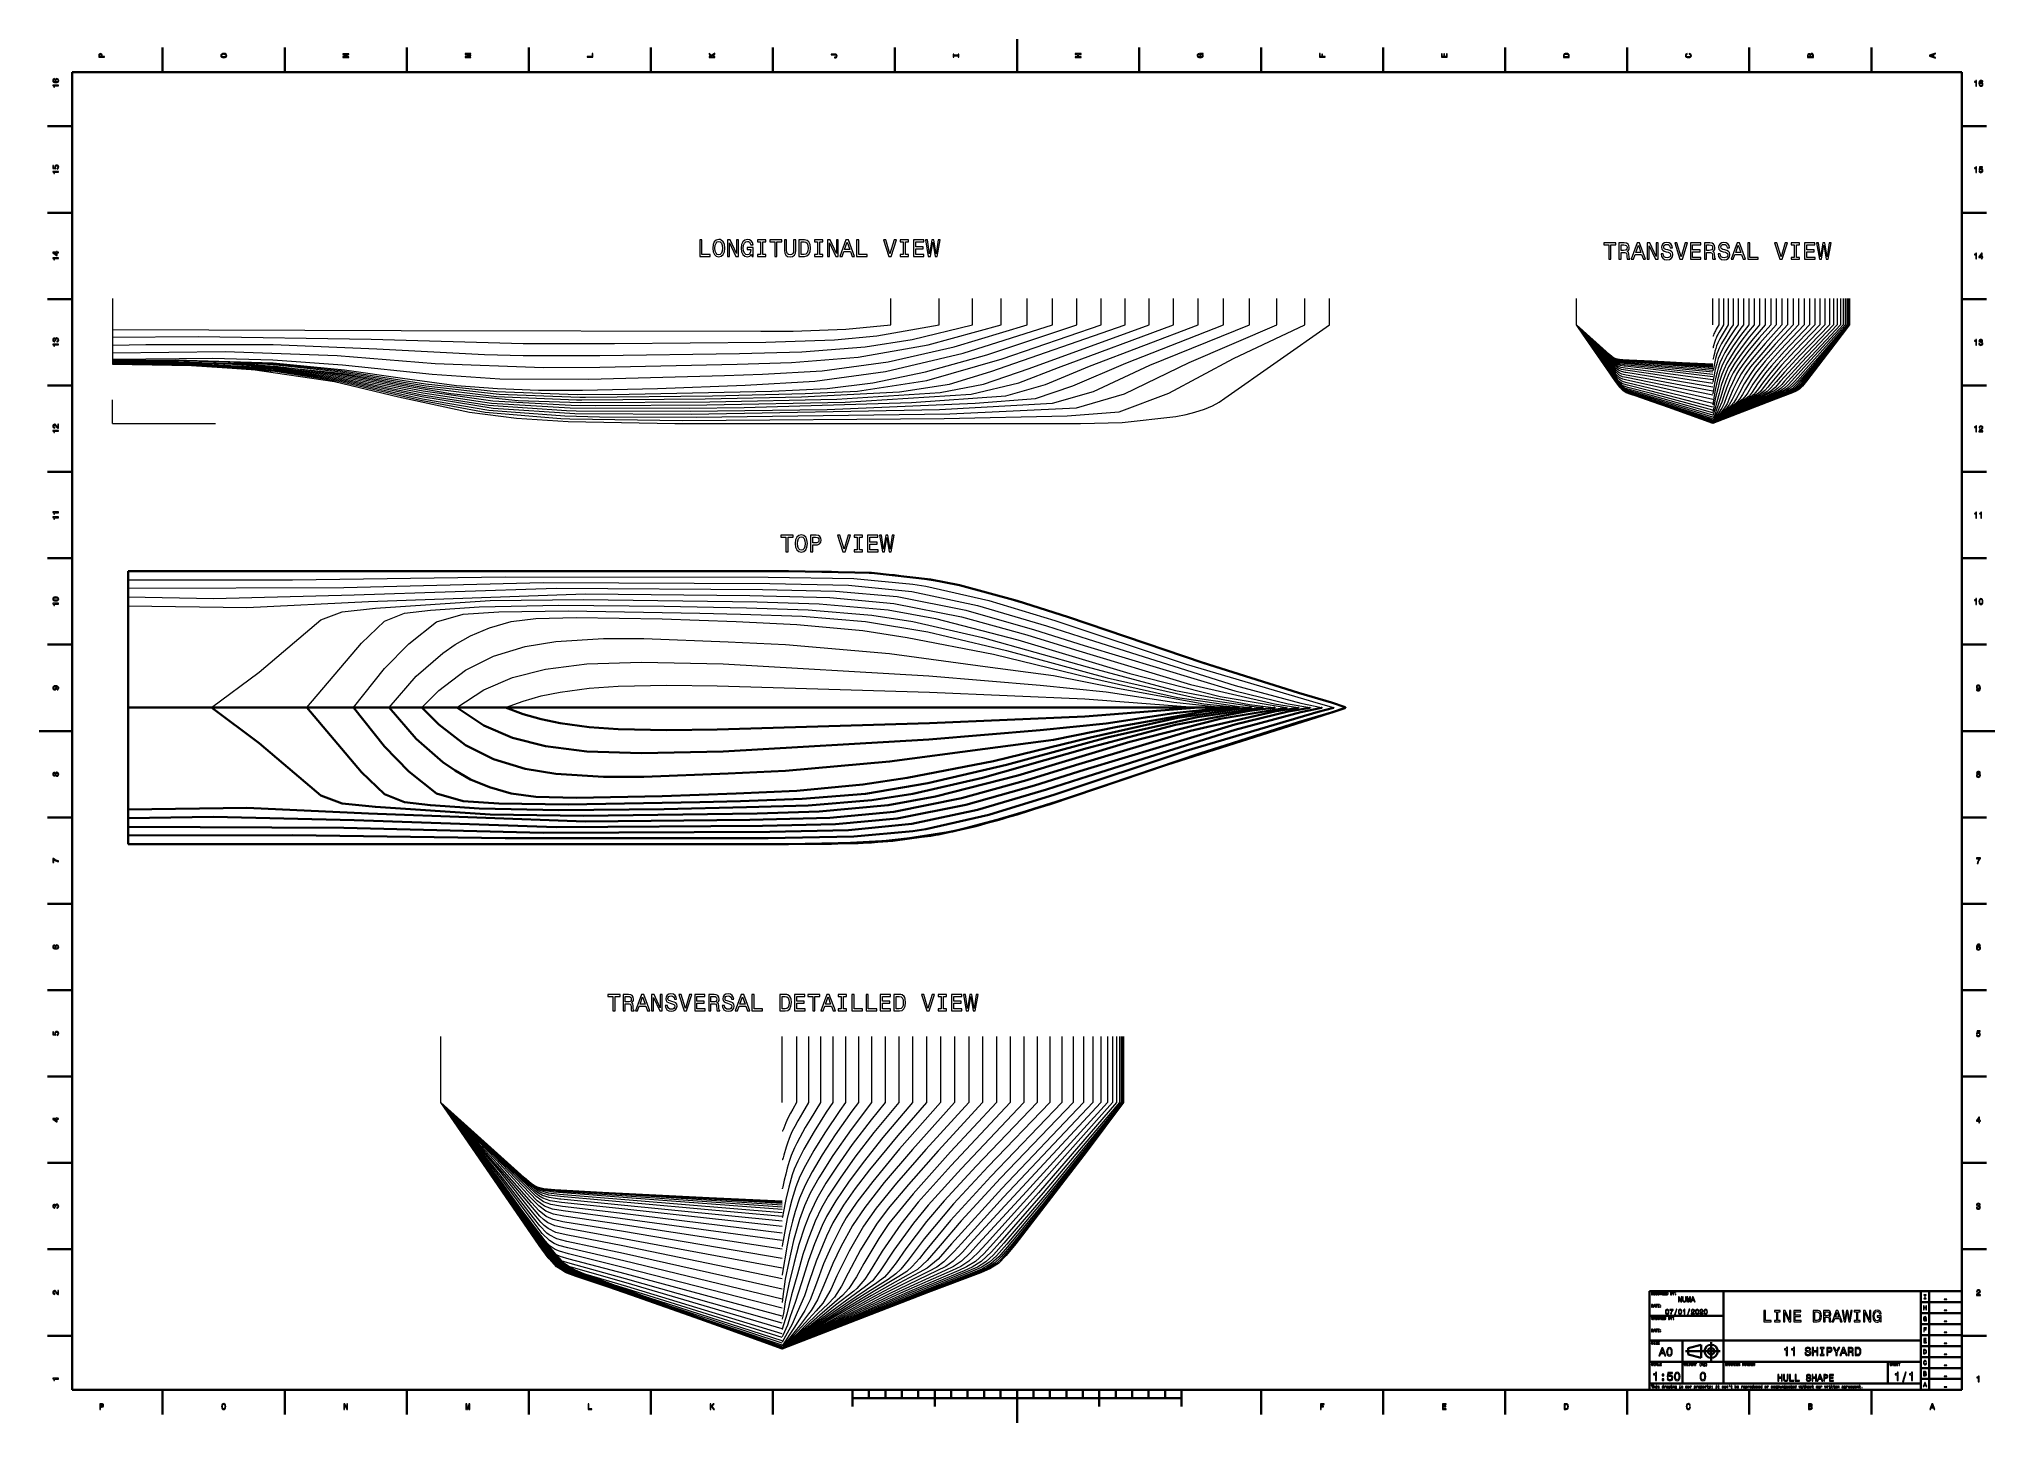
# Model space of a CAD drawing. Extents: x 0 to 1189, y 0 to 841.
import ezdxf

# ---------------------------------------------------------------- set-up
doc = ezdxf.new("R2010")
doc.units = 0

msp = doc.modelspace()

# ---------------------------------------------------------------- linework, layer by layer
at = {"color": 7, "lineweight": 35, "ltscale": 0.375}
for p, q in [((75.099998, 821), (75.099998, 836)), ((149.300003, 821), (149.300003, 836)), ((223.5, 821), (223.5, 836)), ((297.700012, 821), (297.700012, 836)), ((371.899994, 821), (371.899994, 836)), ((446.100006, 821), (446.100006, 836)), ((520.299988, 821), (520.299988, 836)), ((668.700012, 821), (668.700012, 836)), ((742.900024, 821), (742.900024, 836)), ((817.099976, 821), (817.099976, 836)), ((891.299988, 821), (891.299988, 836)), ((965.5, 821), (965.5, 836)), ((1039.699951, 821), (1039.699951, 836)), ((1113.900024, 821), (1113.900024, 836)), ((20, 788), (5, 788)), ((1169, 788), (1184, 788)), ((20, 735.5), (5, 735.5)), ((1169, 735.5), (1184, 735.5)), ((20, 683), (5, 683)), ((1169, 683), (1184, 683)), ((20, 630.5), (5, 630.5)), ((1169, 630.5), (1184, 630.5)), ((20, 578), (5, 578)), ((1169, 578), (1184, 578)), ((20, 525.5), (5, 525.5)), ((1169, 525.5), (1184, 525.5)), ((20, 473), (5, 473)), ((1169, 473), (1184, 473)), ((20, 368), (5, 368)), ((1169, 368), (1184, 368)), ((20, 315.5), (5, 315.5)), ((1169, 315.5), (1184, 315.5)), ((20, 263), (5, 263)), ((1169, 263), (1184, 263)), ((20, 210.5), (5, 210.5)), ((1169, 210.5), (1184, 210.5)), ((20, 158), (5, 158)), ((1169, 158), (1184, 158)), ((20, 105.5), (5, 105.5)), ((1169, 105.5), (1184, 105.5)), ((20, 53), (5, 53)), ((1169, 53), (1184, 53)), ((75.099998, 20), (75.099998, 5)), ((149.300003, 20), (149.300003, 5)), ((223.5, 20), (223.5, 5)), ((297.700012, 20), (297.700012, 5)), ((371.899994, 20), (371.899994, 5)), ((446.100006, 20), (446.100006, 5)), ((742.900024, 20), (742.900024, 5)), ((817.099976, 20), (817.099976, 5)), ((891.299988, 20), (891.299988, 5)), ((965.5, 20), (965.5, 5)), ((1039.699951, 20), (1039.699951, 5)), ((1113.900024, 20), (1113.900024, 5))]:
    msp.add_line(p, q, dxfattribs=at)
at = {"color": 7, "lineweight": 35}
for p, q in [((594.5, 821), (594.5, 841)), ((1169, 821), (20, 821)), ((20, 821), (20, 20)), ((1169, 20), (1169, 821)), ((54.134731, 434.707214), (54.134731, 517.707214)), ((54.134731, 372.802216), (54.134731, 434.707214)), ((54.134731, 367.43573), (54.134731, 434.707214)), ((54.134731, 362.192902), (54.134731, 434.707214)), ((54.134731, 356.950043), (54.134731, 434.707214)), ((54.134731, 351.707214), (54.134731, 434.707214)), ((54.134731, 351.707214), (54.134731, 434.707214)), ((54.134731, 351.707214), (54.134731, 434.707214)), ((54.134731, 351.707214), (54.134731, 434.707214)), ((54.134731, 434.707214), (706.642334, 434.707214)), ((54.134731, 434.707214), (54.134731, 351.707214)), ((406.456116, 434.707214), (628.832458, 434.707214)), ((20, 420.5), (0, 420.5)), ((1169, 420.5), (1189, 420.5)), ((979, 20), (979, 80)), ((979, 80), (1169, 80)), ((1024, 24), (1024, 80)), ((1144, 20), (1144, 80)), ((1144, 73.333336), (1169, 73.333336)), ((1149, 20), (1149, 80)), ((1169, 80), (1169, 20)), ((979, 65), (1024, 65)), ((1144, 66.666664), (1169, 66.666664)), ((1144, 60), (1169, 60)), ((979, 50), (1144, 50)), ((999, 24), (999, 50)), ((1144, 53.333332), (1169, 53.333332)), ((979, 37), (1144, 37)), ((1001, 43.5), (1022, 43.5)), ((1144, 46.666668), (1169, 46.666668)), ((1144, 40), (1169, 40)), ((979, 24), (1144, 24)), ((1144, 33.333332), (1169, 33.333332)), ((1144, 26.666666), (1169, 26.666666)), ((20, 20), (1169, 20)), ((494.5, 15), (694.5, 15)), ((594.5, 20), (594.5, 0)), ((979, 20), (1169, 20))]:
    msp.add_line(p, q, dxfattribs=at)
at = {"color": 7, "lineweight": 13, "ltscale": 0.4}
for p, q in [((44.583401, 683.444885), (44.583401, 667.444885)), ((44.583401, 683.444885), (44.583401, 667.444885)), ((44.583401, 683.444885), (44.583401, 667.444885)), ((44.583401, 683.444885), (44.583401, 667.444885)), ((44.583401, 683.444885), (44.583401, 667.444885)), ((44.583401, 683.444885), (44.583401, 667.444885)), ((44.583401, 683.444885), (44.583401, 667.444885)), ((44.583401, 683.444885), (44.583401, 667.444885)), ((44.583401, 683.444885), (44.583401, 667.444885)), ((44.583401, 683.444885), (44.583401, 667.444885)), ((44.583401, 683.444885), (44.583401, 667.444885)), ((44.583401, 683.444885), (44.583401, 667.444885)), ((44.583401, 683.444885), (44.583401, 667.444885)), ((44.583401, 683.444885), (44.583401, 667.444885)), ((44.583401, 683.444885), (44.583401, 667.444885)), ((44.583401, 683.444885), (44.583401, 667.444885)), ((44.583401, 683.444885), (44.583401, 667.444885)), ((517.863525, 667.444885), (517.863525, 683.444885)), ((547.180603, 667.444885), (547.180603, 683.444885)), ((567.48761, 667.444885), (567.48761, 683.444885)), ((584.842773, 667.444885), (584.842773, 683.444885)), ((600.77533, 667.444885), (600.77533, 683.444885)), ((616.00354, 667.444885), (616.00354, 683.444885)), ((630.919922, 667.444885), (630.919922, 683.444885)), ((645.655273, 667.444885), (645.655273, 683.444885)), ((660.295532, 667.444885), (660.295532, 683.444885)), ((674.928955, 667.444885), (674.928955, 683.444885)), ((689.6651, 667.444885), (689.6651, 683.444885)), ((704.661255, 667.444885), (704.661255, 683.444885)), ((720.049988, 667.444885), (720.049988, 683.444885)), ((735.935486, 667.444885), (735.935486, 683.444885)), ((752.442688, 667.444885), (752.442688, 683.444885)), ((769.542969, 667.444885), (769.542969, 683.444885)), ((784.583435, 667.444885), (784.583435, 683.444885)), ((934.576965, 667.444885), (934.576965, 683.444885)), ((934.576965, 667.444885), (934.576965, 683.444885)), ((934.576965, 667.444885), (934.576965, 683.444885)), ((934.576965, 667.444885), (934.576965, 683.444885)), ((934.576965, 667.444885), (934.576965, 683.444885)), ((934.576965, 667.444885), (934.576965, 683.444885)), ((934.576965, 667.444885), (934.576965, 683.444885)), ((934.576965, 667.444885), (934.576965, 683.444885)), ((934.576965, 667.444885), (934.576965, 683.444885)), ((934.576965, 667.444885), (934.576965, 683.444885)), ((934.576965, 667.444885), (934.576965, 683.444885)), ((934.576965, 667.444885), (934.576965, 683.444885)), ((934.576965, 667.444885), (934.576965, 683.444885)), ((934.576965, 667.444885), (934.576965, 683.444885)), ((934.576965, 667.444885), (934.576965, 683.444885)), ((934.576965, 667.444885), (934.576965, 683.444885)), ((934.576965, 667.444885), (934.576965, 683.444885)), ((934.576965, 667.444885), (934.576965, 683.444885)), ((934.576965, 667.444885), (934.576965, 683.444885)), ((934.576965, 667.444885), (934.576965, 683.444885)), ((934.576965, 667.444885), (934.576965, 683.444885)), ((934.576965, 667.444885), (934.576965, 683.444885)), ((934.576965, 667.444885), (934.576965, 683.444885)), ((934.576965, 667.444885), (934.576965, 683.444885)), ((934.576965, 667.444885), (934.576965, 683.444885)), ((934.576965, 667.444885), (934.576965, 683.444885)), ((934.576965, 667.444885), (934.576965, 683.444885)), ((934.576965, 667.444885), (934.576965, 683.444885)), ((934.576965, 667.444885), (934.576965, 683.444885)), ((934.576965, 667.444885), (934.576965, 683.444885)), ((934.576965, 667.444885), (934.576965, 683.444885)), ((934.576965, 667.444885), (934.576965, 683.444885)), ((934.576965, 667.444885), (934.576965, 683.444885)), ((934.576965, 667.444885), (934.576965, 683.444885)), ((934.576965, 667.444885), (934.576965, 683.444885)), ((934.576965, 667.444885), (934.576965, 683.444885)), ((934.576965, 667.444885), (934.576965, 683.444885)), ((934.576965, 667.444885), (934.576965, 683.444885)), ((1017.576965, 667.444885), (1017.576965, 683.444885)), ((1021.093323, 683.444885), (1021.093323, 667.444885)), ((1024.020996, 683.444885), (1024.020996, 667.444885)), ((1026.94397, 683.444885), (1026.94397, 667.444885)), ((1029.931519, 683.444885), (1029.931519, 667.444885)), ((1032.995605, 683.444885), (1032.995605, 667.444885)), ((1036.132324, 683.444885), (1036.132324, 667.444885)), ((1039.33667, 683.444885), (1039.33667, 667.444885)), ((1042.602661, 683.444885), (1042.602661, 667.444885)), ((1045.924561, 683.444885), (1045.924561, 667.444885)), ((1049.294312, 683.444885), (1049.294312, 667.444885)), ((1052.694824, 683.444885), (1052.694824, 667.444885)), ((1056.110596, 683.444885), (1056.110596, 667.444885)), ((1059.529785, 683.444885), (1059.529785, 667.444885)), ((1062.942139, 683.444885), (1062.942139, 667.444885)), ((1066.338379, 683.444885), (1066.338379, 667.444885)), ((1069.710205, 683.444885), (1069.710205, 667.444885)), ((1073.048706, 683.444885), (1073.048706, 667.444885)), ((1076.341431, 683.444885), (1076.341431, 667.444885)), ((1079.556396, 683.444885), (1079.556396, 667.444885)), ((1082.655518, 683.444885), (1082.655518, 667.444885)), ((1085.600952, 683.444885), (1085.600952, 667.444885)), ((1088.354736, 683.444885), (1088.354736, 667.444885)), ((1090.878784, 683.444885), (1090.878784, 667.444885)), ((1093.135132, 683.444885), (1093.135132, 667.444885)), ((1095.085938, 683.444885), (1095.085938, 667.444885)), ((1096.693848, 683.444885), (1096.693848, 667.444885)), ((1097.954468, 683.444885), (1097.954468, 667.444885)), ((1098.907715, 683.444885), (1098.907715, 667.444885)), ((1099.596436, 683.444885), (1099.596436, 667.444885)), ((1100.063599, 683.444885), (1100.063599, 667.444885)), ((1100.352295, 683.444885), (1100.352295, 667.444885)), ((1100.505371, 683.444885), (1100.505371, 667.444885)), ((1100.565918, 683.444885), (1100.565918, 667.444885)), ((1100.576904, 683.444885), (1100.576904, 667.444885)), ((1100.577026, 683.444885), (1100.577026, 667.444885))]:
    msp.add_line(p, q, dxfattribs=at)
at = {"color": 7, "lineweight": 13}
for p, q in [((44.583401, 667.444885), (44.583401, 643.661743)), ((44.583401, 667.444885), (44.583401, 643.878601)), ((44.583401, 667.444885), (44.583401, 644.09552)), ((44.583401, 667.444885), (44.583401, 644.312378)), ((44.583401, 667.444885), (44.583401, 644.529236)), ((44.583401, 667.444885), (44.583401, 644.746094)), ((44.583401, 667.444885), (44.583401, 644.962952)), ((44.583401, 667.444885), (44.583401, 645.17981)), ((44.583401, 667.444885), (44.583401, 645.396667)), ((44.583401, 667.444885), (44.583401, 645.613586)), ((44.583401, 667.444885), (44.583401, 645.830444)), ((44.583401, 667.444885), (44.583401, 646.411499)), ((44.583401, 667.444885), (44.583401, 643.444885)), ((44.583401, 607.444885), (107.326447, 607.444885)), ((54.134731, 434.707214), (54.134731, 517.707214)), ((54.134731, 434.707214), (54.134731, 517.707214)), ((54.134731, 434.707214), (54.134731, 517.707214)), ((54.134731, 434.707214), (54.134731, 517.707214)), ((54.134731, 434.707214), (54.134731, 512.464355)), ((54.134731, 434.707214), (54.134731, 507.221527)), ((54.134731, 434.707214), (54.134731, 501.978699)), ((54.134731, 434.707214), (54.134731, 496.612213)), ((244.211166, 194.788422), (244.211166, 234.788437)), ((244.211166, 194.788422), (244.211166, 234.788437)), ((244.211166, 194.788422), (244.211166, 234.788437)), ((244.211166, 194.788422), (244.211166, 234.788437)), ((244.211166, 194.788422), (244.211166, 234.788437)), ((244.211166, 194.788422), (244.211166, 234.788437)), ((244.211166, 194.788422), (244.211166, 234.788437)), ((244.211166, 194.788422), (244.211166, 234.788437)), ((244.211166, 194.788422), (244.211166, 234.788437)), ((244.211166, 194.788422), (244.211166, 234.788437)), ((244.211166, 194.788422), (244.211166, 234.788437)), ((244.211166, 194.788422), (244.211166, 234.788437)), ((244.211166, 194.788422), (244.211166, 234.788437)), ((244.211166, 194.788422), (244.211166, 234.788437)), ((244.211166, 194.788422), (244.211166, 234.788437)), ((244.211166, 194.788422), (244.211166, 234.788437)), ((244.211166, 194.788422), (244.211166, 234.788437)), ((244.211166, 194.788422), (244.211166, 234.788437)), ((244.211166, 194.788422), (244.211166, 234.788437)), ((244.211166, 194.788422), (244.211166, 234.788437)), ((244.211166, 194.788422), (244.211166, 234.788437)), ((244.211166, 194.788422), (244.211166, 234.788437)), ((244.211166, 194.788422), (244.211166, 234.788437)), ((244.211166, 194.788422), (244.211166, 234.788437)), ((244.211166, 194.788422), (244.211166, 234.788437)), ((244.211166, 194.788422), (244.211166, 234.788437)), ((244.211166, 194.788422), (244.211166, 234.788437)), ((244.211166, 194.788422), (244.211166, 234.788437)), ((244.211166, 194.788422), (244.211166, 234.788437)), ((244.211166, 194.788422), (244.211166, 234.788437)), ((244.211166, 194.788422), (244.211166, 234.788437)), ((244.211166, 194.788422), (244.211166, 234.788437)), ((244.211166, 194.788422), (244.211166, 234.788437)), ((244.211166, 194.788422), (244.211166, 234.788437)), ((244.211166, 194.788422), (244.211166, 234.788437)), ((244.211166, 194.788422), (244.211166, 234.788437)), ((244.211166, 194.788422), (244.211166, 234.788437)), ((244.211166, 194.788422), (244.211166, 234.788437)), ((451.711182, 194.788422), (451.711182, 234.788437)), ((460.502106, 234.788437), (460.502106, 194.788422)), ((467.821259, 234.788437), (467.821259, 194.788422)), ((475.12854, 234.788437), (475.12854, 194.788422)), ((482.597626, 234.788437), (482.597626, 194.788422)), ((490.257721, 234.788437), (490.257721, 194.788422)), ((498.09964, 234.788437), (498.09964, 194.788422)), ((506.110321, 234.788437), (506.110321, 194.788422)), ((514.275269, 234.788437), (514.275269, 194.788422)), ((522.5802, 234.788437), (522.5802, 194.788422)), ((531.004639, 234.788437), (531.004639, 194.788422)), ((539.505737, 234.788437), (539.505737, 194.788422)), ((548.045349, 234.788437), (548.045349, 194.788422)), ((556.593262, 234.788437), (556.593262, 194.788422)), ((565.124023, 234.788437), (565.124023, 194.788422)), ((573.614868, 234.788437), (573.614868, 194.788422)), ((582.044189, 234.788437), (582.044189, 194.788422)), ((590.390564, 234.788437), (590.390564, 194.788422)), ((598.622437, 234.788437), (598.622437, 194.788422)), ((606.659729, 234.788437), (606.659729, 194.788422)), ((614.407654, 234.788437), (614.407654, 194.788422)), ((621.77124, 234.788437), (621.77124, 194.788422)), ((628.655579, 234.788437), (628.655579, 194.788422)), ((634.965698, 234.788437), (634.965698, 194.788422)), ((640.606628, 234.788437), (640.606628, 194.788422)), ((645.483521, 234.788437), (645.483521, 194.788422)), ((649.503357, 234.788437), (649.503357, 194.788422)), ((652.654968, 234.788437), (652.654968, 194.788422)), ((655.037964, 234.788437), (655.037964, 194.788422)), ((656.759705, 234.788437), (656.759705, 194.788422)), ((657.927734, 234.788437), (657.927734, 194.788422)), ((658.649414, 234.788437), (658.649414, 194.788422)), ((659.032288, 234.788437), (659.032288, 194.788422)), ((659.183716, 234.788437), (659.183716, 194.788422)), ((659.211121, 234.788437), (659.211121, 194.788422)), ((659.211182, 234.788437), (659.211182, 194.788422))]:
    msp.add_line(p, q, dxfattribs=at)
at = {"color": 7, "lineweight": 13, "ltscale": 0.429156}
msp.add_line((44.583401, 667.444885), (44.583401, 650.278625), dxfattribs=at)
at = {"color": 7, "lineweight": 13, "ltscale": 0.309946}
msp.add_line((44.583401, 667.444885), (44.583401, 655.047058), dxfattribs=at)
at = {"color": 7, "lineweight": 13, "ltscale": 0.190736}
msp.add_line((44.583401, 667.444885), (44.583401, 659.81543), dxfattribs=at)
at = {"color": 7, "lineweight": 13, "ltscale": 0.071526}
msp.add_line((44.583401, 667.444885), (44.583401, 664.583862), dxfattribs=at)
at = {"color": 7, "lineweight": 13, "ltscale": 0.358862}
msp.add_line((44.583401, 607.444885), (44.583401, 621.799377), dxfattribs=at)
at = {"color": 7, "lineweight": 35, "ltscale": 0.275}
msp.add_line((1016.5, 38), (1016.5, 49), dxfattribs=at)
at = {"color": 7, "lineweight": 35, "ltscale": 0.206155}
for p, q in [((1002.5, 45.5), (1010.5, 47.5)), ((1010.5, 39.5), (1002.5, 41.5))]:
    msp.add_line(p, q, dxfattribs=at)
at = {"color": 7, "lineweight": 35, "ltscale": 0.1}
msp.add_line((1002.5, 41.5), (1002.5, 45.5), dxfattribs=at)
at = {"color": 7, "lineweight": 35, "ltscale": 0.2}
msp.add_line((1010.5, 47.5), (1010.5, 39.5), dxfattribs=at)
at = {"color": 7, "lineweight": 35, "ltscale": 0.325}
msp.add_line((1124, 24), (1124, 37), dxfattribs=at)
at = {"color": 7, "lineweight": 35, "ltscale": 0.25}
for p, q in [((494.5, 20), (494.5, 10)), ((544.5, 20), (544.5, 10)), ((644.5, 20), (644.5, 10)), ((694.5, 20), (694.5, 10))]:
    msp.add_line(p, q, dxfattribs=at)
at = {"color": 7, "lineweight": 35, "ltscale": 0.125}
for p, q in [((504.5, 20), (504.5, 15)), ((514.5, 20), (514.5, 15)), ((524.5, 20), (524.5, 15)), ((534.5, 20), (534.5, 15)), ((554.5, 20), (554.5, 15)), ((564.5, 20), (564.5, 15)), ((574.5, 20), (574.5, 15)), ((584.5, 20), (584.5, 15)), ((604.5, 20), (604.5, 15)), ((614.5, 20), (614.5, 15)), ((624.5, 20), (624.5, 15)), ((634.5, 20), (634.5, 15)), ((654.5, 20), (654.5, 15)), ((664.5, 20), (664.5, 15)), ((674.5, 20), (674.5, 15)), ((684.5, 20), (684.5, 15))]:
    msp.add_line(p, q, dxfattribs=at)
at = {"color": 7, "lineweight": 13}
for points in [[(410.833221, 829.90564), (410.833221, 830.369629), (409.587555, 830.369629), (409.143738, 830.783142), (410.833221, 831.958191), (410.833221, 832.523071), (408.805847, 831.110962), (407.333221, 832.482727), (407.333221, 831.867432), (408.952087, 830.369629), (407.333221, 830.369629), (407.333221, 829.90564)], [(1003.132019, 831.817017), (1003.555664, 831.716125), (1003.858215, 831.549744), (1004.044861, 831.317749), (1004.105347, 831.04541), (1004.014587, 830.71759), (1003.742249, 830.460388), (1003.298462, 830.28894), (1002.683167, 830.233459), (1002.072937, 830.28894), (1001.624084, 830.455322), (1001.351746, 830.712524), (1001.25592, 831.04541), (1001.306335, 831.287476), (1001.447571, 831.494263), (1001.6745, 831.65564), (1001.987183, 831.766602), (1001.987183, 832.245667), (1001.508118, 832.09436), (1001.144958, 831.832153), (1000.91803, 831.47406), (1000.837341, 831.04541), (1000.96344, 830.510803), (1001.316467, 830.102295), (1001.896423, 829.840088), (1002.683167, 829.749268), (1003.46991, 829.840088), (1004.049866, 830.102295), (1004.407959, 830.510803), (1004.528992, 831.04541), (1004.433167, 831.514404), (1004.165894, 831.892639), (1003.727112, 832.159973), (1003.132019, 832.301147)], [(1152.833252, 829.466858), (1152.833252, 829.930847), (1151.804443, 830.299011), (1151.804443, 831.695984), (1152.833252, 832.064148), (1152.833252, 832.538208), (1149.328247, 831.257202), (1149.328247, 830.742798)], [(39.833214, 829.935913), (39.833214, 830.399841), (38.355549, 830.399841), (38.355549, 830.914246), (38.330334, 831.433716), (38.15382, 831.84729), (37.810879, 832.114563), (37.341858, 832.205322), (36.908142, 832.134705), (36.59042, 831.932983), (36.398777, 831.600159), (36.333214, 831.14624), (36.333214, 829.935913)], [(36.761887, 831.020203), (36.792149, 831.322754), (36.88797, 831.544678), (37.064484, 831.675781), (37.341858, 831.721191), (37.634365, 831.670776), (37.810879, 831.534607), (37.901657, 831.302612), (37.926872, 830.984863), (37.926872, 830.399841), (36.761887, 830.399841)], [(112.283211, 829.703918), (113.069954, 829.794678), (113.649925, 830.056946), (114.007996, 830.465454), (114.129036, 831), (114.007996, 831.529541), (113.649925, 831.943115), (113.069954, 832.200317), (112.283211, 832.296143), (111.501511, 832.200317), (111.183784, 832.089355), (110.921539, 831.943115), (110.563469, 831.529541), (110.472694, 831.277405), (110.437393, 831), (110.563469, 830.460388), (110.916496, 830.05188), (111.496468, 829.794678)], [(112.283211, 830.188049), (111.672981, 830.24353), (111.224136, 830.409973), (110.951797, 830.667175), (110.85598, 831), (110.951797, 831.32782), (111.229179, 831.585022), (111.678024, 831.751465), (112.283211, 831.811951), (112.89344, 831.751465), (113.342285, 831.585022), (113.614624, 831.32782), (113.705399, 831), (113.614624, 830.667175), (113.342285, 830.409973), (112.898483, 830.24353)], [(188.2332, 829.850159), (188.2332, 830.268738), (185.363602, 830.268738), (188.2332, 831.610229), (188.2332, 832.149841), (184.7332, 832.149841), (184.7332, 831.726257), (187.602798, 831.726257), (184.7332, 830.399841), (184.7332, 829.850159)], [(262.433228, 829.739197), (262.433228, 830.127502), (259.255981, 830.127502), (262.433228, 830.783142), (262.433228, 831.216858), (259.255981, 831.867432), (262.433228, 831.867432), (262.433228, 832.260803), (258.933228, 832.260803), (258.933228, 831.645569), (262.019684, 831), (258.933228, 830.359497), (258.933228, 829.739197)], [(336.633209, 829.976257), (336.633209, 832.225525), (336.209564, 832.225525), (336.209564, 830.440186), (333.133209, 830.440186), (333.133209, 829.976257)], [(483.873291, 831.403442), (484.24649, 831.368164), (484.503693, 831.262268), (484.660034, 831.04541), (484.705414, 830.712524), (484.660034, 830.384705), (484.513794, 830.167847), (484.256592, 830.041809), (483.883392, 830.00647), (483.631226, 830.016602), (483.631226, 829.562683), (483.888428, 829.552612), (484.448212, 829.613098), (484.836548, 829.819885), (485.053406, 830.177979), (485.129059, 830.70752), (485.053406, 831.231995), (484.836548, 831.590088), (484.453278, 831.796814), (483.893463, 831.862427), (481.533234, 831.862427), (481.533234, 831.403442)], [(558.80957, 830.768005), (558.80957, 830.122498), (559.233215, 830.122498), (559.233215, 831.877502), (558.80957, 831.877502), (558.80957, 831.231995), (556.15686, 831.231995), (556.15686, 831.877502), (555.733215, 831.877502), (555.733215, 830.122498), (556.15686, 830.122498), (556.15686, 830.768005)], [(633.433167, 829.829956), (633.433167, 830.299011), (631.789063, 830.299011), (631.789063, 831.700989), (633.433167, 831.700989), (633.433167, 832.164978), (629.933167, 832.164978), (629.933167, 831.700989), (631.360413, 831.700989), (631.360413, 830.299011), (629.933167, 830.299011), (629.933167, 829.829956)], [(707.164185, 831.922913), (707.633179, 832.008667), (707.633179, 832.260803), (705.741943, 832.260803), (705.741943, 830.984863), (706.170654, 830.984863), (706.170654, 831.771606), (706.200928, 831.771606), (706.664856, 831.711121), (707.007813, 831.549744), (707.22467, 831.302612), (707.295288, 830.994934), (707.204529, 830.652039), (706.93219, 830.384705), (706.483337, 830.213257), (705.868042, 830.152771), (705.257813, 830.208191), (704.80896, 830.3797), (704.536621, 830.652039), (704.440796, 831.020203), (704.491272, 831.272339), (704.632446, 831.479126), (704.869507, 831.630432), (705.187195, 831.716125), (705.187195, 832.215454), (704.703064, 832.08429), (704.339966, 831.837158), (704.118042, 831.489197), (704.037354, 831.050415), (704.163452, 830.475525), (704.531616, 830.041809), (705.111572, 829.764404), (705.883179, 829.668579), (706.659851, 829.764404), (707.239807, 830.041809), (707.607971, 830.450317), (707.729004, 830.964722), (707.68866, 831.252197), (707.587769, 831.509399), (707.411255, 831.731262)], [(781.833191, 829.966125), (781.833191, 830.435181), (780.224426, 830.435181), (780.224426, 831.907776), (779.805786, 831.907776), (779.805786, 830.435181), (778.756836, 830.435181), (778.756836, 832.245667), (778.333191, 832.245667), (778.333191, 829.966125)], [(856.033203, 829.940918), (856.033203, 832.159973), (855.609558, 832.159973), (855.609558, 830.404907), (854.424438, 830.404907), (854.424438, 831.968323), (854.005798, 831.968323), (854.005798, 830.404907), (852.956848, 830.404907), (852.956848, 832.119629), (852.533203, 832.119629), (852.533203, 829.940918)], [(926.733215, 830.994934), (926.733215, 829.829956), (930.233215, 829.829956), (930.233215, 830.994934), (930.122253, 831.544678), (929.784363, 831.953186), (929.23468, 832.205322), (928.483215, 832.296143), (927.716675, 832.215454), (927.414063, 832.114563), (927.171997, 831.973328), (926.844177, 831.564819), (926.763489, 831.297546)], [(927.151794, 830.959656), (927.227478, 831.342957), (927.459412, 831.605164), (927.872986, 831.761536), (928.483215, 831.811951), (929.073303, 831.75647), (929.486816, 831.600159), (929.733948, 831.332886), (929.814636, 830.959656), (929.814636, 830.299011), (927.151794, 830.299011)], [(1076.742065, 831.630432), (1076.449585, 831.983459), (1076.25293, 832.074219), (1076.010864, 832.104492), (1075.632568, 832.03894), (1075.360229, 831.842224), (1075.193848, 831.524475), (1075.133301, 831.080688), (1075.133301, 829.835022), (1078.633301, 829.835022), (1078.633301, 831.151306), (1078.562744, 831.6203), (1078.355957, 831.968323), (1078.028076, 832.185181), (1077.584351, 832.260803), (1077.286743, 832.215454), (1077.039673, 832.09436), (1076.858032, 831.897705)], [(1076.585693, 830.984863), (1076.585693, 830.299011), (1075.55188, 830.299011), (1075.55188, 831.025208), (1075.582153, 831.297546), (1075.672974, 831.489197), (1075.829224, 831.605164), (1076.061279, 831.645569), (1076.293213, 831.600159), (1076.45459, 831.479126), (1076.555542, 831.272339)], [(1078.214722, 831.095825), (1078.214722, 830.299011), (1077.009399, 830.299011), (1077.009399, 831.050415), (1077.044678, 831.368164), (1077.150635, 831.595093), (1077.332153, 831.731262), (1077.59436, 831.776672), (1077.871826, 831.731262), (1078.063477, 831.605164), (1078.179443, 831.393372)], [(1151.375732, 830.460388), (1149.83252, 831), (1151.375732, 831.539612)], [(9.276297, 816.978394), (8.867795, 816.882568), (8.565202, 816.660706), (8.373559, 816.317749), (8.307997, 815.873962), (8.3433, 815.576355), (8.43912, 815.319153), (8.595461, 815.092224), (8.817363, 814.900574), (9.09474, 814.749268), (9.432636, 814.638367), (9.831052, 814.567749), (10.279899, 814.547546), (10.996037, 814.628235), (11.51549, 814.875366), (11.82817, 815.273804), (11.934077, 815.818481), (11.8433, 816.307678), (11.606268, 816.680847), (11.233069, 816.922913), (10.759006, 817.008667), (10.279899, 816.922913), (9.911743, 816.690918), (9.679755, 816.332886), (9.599063, 815.889038), (9.699927, 815.409973), (9.987391, 815.05188), (9.432636, 815.127563), (9.034222, 815.28894), (8.79719, 815.536011), (8.716498, 815.878967), (8.756845, 816.131165), (8.862752, 816.322754), (9.039265, 816.448853), (9.276297, 816.514404)], [(11.833213, 812.641235), (11.833213, 813.100159), (8.307997, 813.100159), (8.307997, 812.757202), (8.615634, 812.666443), (8.822406, 812.484863), (8.943443, 812.20752), (8.983789, 811.824219), (9.341859, 811.824219), (9.341859, 812.641235)], [(10.764049, 816.51947), (11.081772, 816.463989), (11.323847, 816.322754), (11.48523, 816.095825), (11.535663, 815.813416), (11.48523, 815.515869), (11.32889, 815.28894), (11.086815, 815.142639), (10.769092, 815.09729), (10.456412, 815.147705), (10.21938, 815.28894), (10.068084, 815.520935), (10.012608, 815.833557), (10.068084, 816.105896), (10.214337, 816.322754), (10.451368, 816.463989)], [(1177.391235, 812.416809), (1177.850098, 812.416809), (1177.850098, 815.942017), (1177.507202, 815.942017), (1177.416382, 815.634399), (1177.234863, 815.427612), (1176.95752, 815.30658), (1176.574219, 815.266235), (1176.574219, 814.908142), (1177.391235, 814.908142)], [(1181.728394, 814.973755), (1181.632568, 815.382202), (1181.410645, 815.684814), (1181.067749, 815.876465), (1180.623901, 815.942017), (1180.326416, 815.906738), (1180.069214, 815.810913), (1179.842285, 815.654541), (1179.650635, 815.432678), (1179.499268, 815.155273), (1179.388306, 814.817383), (1179.317749, 814.418945), (1179.297607, 813.970093), (1179.378296, 813.253967), (1179.625366, 812.734558), (1180.023804, 812.421875), (1180.568481, 812.315918), (1181.057617, 812.406738), (1181.430908, 812.643738), (1181.672974, 813.016968), (1181.758667, 813.491028), (1181.672974, 813.970093), (1181.440918, 814.338257), (1181.082886, 814.570251), (1180.639038, 814.65094), (1180.159912, 814.55011), (1179.80188, 814.262634), (1179.877563, 814.817383), (1180.03894, 815.21582), (1180.286011, 815.45282), (1180.629028, 815.533508), (1180.881104, 815.493164), (1181.072754, 815.387268), (1181.198853, 815.210754), (1181.264404, 814.973755)], [(1181.269409, 813.485962), (1181.213989, 813.168274), (1181.072754, 812.926147), (1180.845825, 812.764771), (1180.563354, 812.714355), (1180.265869, 812.764771), (1180.03894, 812.921143), (1179.8927, 813.163208), (1179.84729, 813.480957), (1179.897705, 813.79364), (1180.03894, 814.03064), (1180.270874, 814.181946), (1180.583618, 814.237427), (1180.855957, 814.181946), (1181.072754, 814.035706), (1181.213989, 813.798645)], [(10.920389, 762.017334), (11.333934, 762.128235), (11.6567, 762.375366), (11.858429, 762.738464), (11.934077, 763.202454), (11.8433, 763.711853), (11.596181, 764.110229), (11.202809, 764.362427), (10.698487, 764.458252), (10.229466, 764.372498), (9.861311, 764.130432), (9.624279, 763.752197), (9.538545, 763.263), (9.599063, 762.884766), (9.76549, 762.592224), (8.822406, 762.733459), (8.822406, 764.266602), (8.408861, 764.266602), (8.408861, 762.395569), (10.26477, 762.118164), (10.26477, 762.521606), (10.027738, 762.814148), (9.942002, 763.187317), (9.997478, 763.510071), (10.158861, 763.757202), (10.405979, 763.913574), (10.723703, 763.969055), (11.041427, 763.913574), (11.288545, 763.752197), (11.444884, 763.505066), (11.50036, 763.187317), (11.465057, 762.920044), (11.349063, 762.713257), (11.167507, 762.561951), (10.920389, 762.486328)], [(1177.391235, 759.916809), (1177.850098, 759.916809), (1177.850098, 763.442017), (1177.507202, 763.442017), (1177.416382, 763.134399), (1177.234863, 762.927612), (1176.95752, 762.80658), (1176.574219, 762.766235), (1176.574219, 762.408142), (1177.391235, 762.408142)], [(1179.267334, 760.829651), (1179.378296, 760.416077), (1179.625366, 760.093323), (1179.988525, 759.891602), (1180.452515, 759.815918), (1180.961792, 759.906738), (1181.360229, 760.15387), (1181.612427, 760.547241), (1181.708252, 761.051514), (1181.622437, 761.520569), (1181.380371, 761.888733), (1181.002197, 762.125732), (1180.512939, 762.211487), (1180.134766, 762.15094), (1179.842285, 761.984558), (1179.983398, 762.927612), (1181.516602, 762.927612), (1181.516602, 763.341187), (1179.645508, 763.341187), (1179.368164, 761.485229), (1179.771606, 761.485229), (1180.064087, 761.72229), (1180.437378, 761.808044), (1180.760132, 761.752563), (1181.007202, 761.591187), (1181.163574, 761.344055), (1181.218994, 761.026306), (1181.163574, 760.708618), (1181.002197, 760.461487), (1180.755005, 760.305115), (1180.437378, 760.249634), (1180.170044, 760.284973), (1179.963257, 760.40094), (1179.812012, 760.58252), (1179.736328, 760.829651)], [(11.833213, 760.141235), (11.833213, 760.600159), (8.307997, 760.600159), (8.307997, 760.257202), (8.615634, 760.166443), (8.822406, 759.984863), (8.943443, 759.70752), (8.983789, 759.324219), (9.341859, 759.324219), (9.341859, 760.141235)], [(401.59552, 708.96875), (408.022034, 708.96875), (408.022034, 710.179138), (402.921173, 710.179138), (402.921173, 718.96875), (401.59552, 718.96875)], [(409.49176, 713.96875), (409.751129, 711.720886), (410.500427, 710.063843), (411.667572, 709.040771), (413.194946, 708.694946), (414.707916, 709.040771), (415.889465, 710.063843), (416.624329, 711.720886), (416.898102, 713.96875), (416.624329, 716.202209), (416.307343, 717.109985), (415.889465, 717.859253), (414.707916, 718.882324), (413.987457, 719.141663), (413.194946, 719.242554), (411.653137, 718.882324), (410.485992, 717.873657), (409.751129, 716.216614)], [(410.875061, 713.96875), (411.033569, 715.71228), (411.509064, 716.99469), (412.243927, 717.772766), (413.194946, 718.04657), (414.131531, 717.772766), (414.866394, 716.980286), (415.341919, 715.697876), (415.514832, 713.96875), (415.341919, 712.22522), (414.866394, 710.94281), (414.131531, 710.164734), (413.194946, 709.905334), (412.243927, 710.164734), (411.509064, 710.94281), (411.033569, 712.210815)], [(418.583984, 708.96875), (419.779968, 708.96875), (419.779968, 717.167603), (423.612793, 708.96875), (425.154602, 708.96875), (425.154602, 718.96875), (423.944214, 718.96875), (423.944214, 710.769897), (420.154602, 718.96875), (418.583984, 718.96875)], [(433.180542, 710.308838), (433.425476, 708.96875), (434.145935, 708.96875), (434.145935, 714.372192), (430.500427, 714.372192), (430.500427, 713.1474), (432.74826, 713.1474), (432.74826, 713.060974), (432.575348, 711.735291), (432.114258, 710.755493), (431.408203, 710.135925), (430.529236, 709.934143), (429.549408, 710.193542), (428.785706, 710.971619), (428.295807, 712.254028), (428.122894, 714.011963), (428.281403, 715.755493), (428.771301, 717.037903), (429.549408, 717.81604), (430.601288, 718.089783), (431.321747, 717.945679), (431.912506, 717.542236), (432.344788, 716.86499), (432.589752, 715.957214), (434.016266, 715.957214), (433.641632, 717.340515), (432.935577, 718.377991), (431.941345, 719.011963), (430.687744, 719.242554), (429.045074, 718.882324), (427.805878, 717.830444), (427.013397, 716.17334), (426.739624, 713.96875), (427.013397, 711.749756), (427.805878, 710.092651), (428.973022, 709.040771), (430.44278, 708.694946), (431.264099, 708.810242), (431.998962, 709.09845), (432.632996, 709.602783)], [(438.555176, 710.179138), (436.710785, 710.179138), (436.710785, 708.96875), (441.725189, 708.96875), (441.725189, 710.179138), (439.880829, 710.179138), (439.880829, 717.758362), (441.725189, 717.758362), (441.725189, 718.96875), (436.710785, 718.96875), (436.710785, 717.758362), (438.555176, 717.758362)], [(447.229523, 708.96875), (448.555176, 708.96875), (448.555176, 717.758362), (451.581116, 717.758362), (451.581116, 718.96875), (444.189178, 718.96875), (444.189178, 717.758362), (447.229523, 717.758362)], [(453.122894, 712.772766), (453.324615, 710.971619), (453.958618, 709.689209), (455.024902, 708.954346), (456.566711, 708.694946), (458.094055, 708.954346), (459.160339, 709.689209), (459.794373, 710.957214), (460.010498, 712.772766), (460.010498, 718.96875), (458.670441, 718.96875), (458.670441, 712.700745), (458.540771, 711.475952), (458.151703, 710.596985), (457.488892, 710.078247), (456.566711, 709.905334), (455.615692, 710.078247), (454.95285, 710.596985), (454.563812, 711.461548), (454.448547, 712.700745), (454.448547, 718.96875), (453.122894, 718.96875)], [(465.226624, 718.96875), (461.898102, 718.96875), (461.898102, 708.96875), (465.226624, 708.96875), (466.797241, 709.285767), (467.964386, 710.25116), (468.684845, 711.821777), (468.944214, 713.96875), (468.713684, 716.158936), (468.425476, 717.023499), (468.022034, 717.715149), (466.854889, 718.651733), (466.091187, 718.882324)], [(465.125763, 717.772766), (466.220886, 717.556641), (466.970154, 716.893799), (467.41684, 715.71228), (467.560913, 713.96875), (467.402435, 712.282898), (466.95575, 711.101318), (466.192047, 710.395264), (465.125763, 710.164734), (463.238159, 710.164734), (463.238159, 717.772766)], [(473.252563, 710.179138), (471.408203, 710.179138), (471.408203, 708.96875), (476.422607, 708.96875), (476.422607, 710.179138), (474.578217, 710.179138), (474.578217, 717.758362), (476.422607, 717.758362), (476.422607, 718.96875), (471.408203, 718.96875), (471.408203, 717.758362), (473.252563, 717.758362)], [(479.304443, 708.96875), (480.500427, 708.96875), (480.500427, 717.167603), (484.333252, 708.96875), (485.875061, 708.96875), (485.875061, 718.96875), (484.664673, 718.96875), (484.664673, 710.769897), (480.875061, 718.96875), (479.304443, 718.96875)], [(486.883698, 708.96875), (488.209351, 708.96875), (489.26123, 711.908203), (493.252563, 711.908203), (494.304443, 708.96875), (495.658936, 708.96875), (491.998962, 718.983154), (490.529236, 718.983154)], [(489.722321, 713.132996), (491.264099, 717.542236), (492.805908, 713.132996)], [(497.013397, 708.96875), (503.439911, 708.96875), (503.439911, 710.179138), (498.33905, 710.179138), (498.33905, 718.96875), (497.013397, 718.96875)], [(519.794373, 718.983154), (517.28717, 710.467285), (514.707947, 718.983154), (513.33905, 718.983154), (516.566711, 708.96875), (518.007629, 708.96875), (521.163269, 718.983154)], [(525.298706, 710.179138), (523.454346, 710.179138), (523.454346, 708.96875), (528.46875, 708.96875), (528.46875, 710.179138), (526.624329, 710.179138), (526.624329, 717.758362), (528.46875, 717.758362), (528.46875, 718.96875), (523.454346, 718.96875), (523.454346, 717.758362), (525.298706, 717.758362)], [(531.609924, 708.96875), (537.950012, 708.96875), (537.950012, 710.179138), (532.935608, 710.179138), (532.935608, 713.565308), (537.402466, 713.565308), (537.402466, 714.76123), (532.935608, 714.76123), (532.935608, 717.758362), (537.834717, 717.758362), (537.834717, 718.96875), (531.609924, 718.96875)], [(540.586914, 708.96875), (541.854919, 708.96875), (543.295837, 717.643127), (544.779968, 708.96875), (545.990356, 708.96875), (547.748291, 718.983154), (546.59552, 718.983154), (545.356323, 710.467285), (543.92981, 718.983154), (542.676208, 718.983154), (541.278564, 710.467285), (540.039307, 718.983154), (538.857788, 718.983154)], [(954.251221, 707.168762), (955.576843, 707.168762), (955.576843, 715.958374), (958.602783, 715.958374), (958.602783, 717.168762), (951.210876, 717.168762), (951.210876, 715.958374), (954.251221, 715.958374)], [(960.375122, 707.168762), (961.715149, 707.168762), (961.715149, 711.390686), (963.084045, 711.390686), (964.092712, 711.347412), (964.726685, 711.145691), (965.07251, 710.670227), (965.216614, 709.820068), (965.288635, 708.523254), (965.375122, 707.673096), (965.548035, 707.168762), (967.060974, 707.168762), (967.060974, 707.442566), (966.729553, 707.846008), (966.614319, 708.595276), (966.513428, 710.209106), (966.268494, 711.40509), (965.937073, 711.779724), (965.418335, 712.053467), (965.99469, 712.413696), (966.398193, 712.91803), (966.657532, 713.552063), (966.744019, 714.315735), (966.542236, 715.526123), (965.965881, 716.433899), (965.014893, 716.981445), (963.718079, 717.168762), (960.375122, 717.168762)], [(963.343384, 715.94397), (964.222351, 715.857544), (964.84198, 715.58374), (965.231018, 715.079407), (965.360718, 714.286926), (965.216614, 713.451172), (964.827576, 712.946838), (964.164734, 712.6875), (963.256958, 712.615479), (961.715149, 712.615479), (961.715149, 715.94397)], [(967.882324, 707.168762), (969.207947, 707.168762), (970.259827, 710.108215), (974.251221, 710.108215), (975.30304, 707.168762), (976.657532, 707.168762), (972.99762, 717.183167), (971.527832, 717.183167)], [(970.720947, 711.333008), (972.262695, 715.742249), (973.804504, 711.333008)], [(977.651794, 707.168762), (978.847717, 707.168762), (978.847717, 715.367615), (982.680603, 707.168762), (984.222351, 707.168762), (984.222351, 717.168762), (983.012024, 717.168762), (983.012024, 708.96991), (979.222351, 717.168762), (977.651794, 717.168762)], [(987.334778, 710.468445), (986.02356, 710.468445), (986.311707, 708.941101), (987.032166, 707.8172), (988.141663, 707.139954), (989.640259, 706.894958), (991.12439, 707.125549), (992.233887, 707.759521), (992.939941, 708.753784), (993.199341, 710.065002), (992.983154, 711.246582), (992.377991, 712.010254), (991.398193, 712.514587), (990.086914, 712.889221), (988.963013, 713.163025), (988.228149, 713.47998), (987.810303, 713.941101), (987.680603, 714.66156), (987.810303, 715.309998), (988.184937, 715.799866), (988.761292, 716.131287), (989.553772, 716.246582), (990.360718, 716.102478), (990.99469, 715.71344), (991.412598, 715.065002), (991.614319, 714.186035), (992.925537, 714.186035), (992.925537, 714.214844), (992.695007, 715.569336), (992.017761, 716.578003), (990.951477, 717.211975), (989.510559, 717.428101), (988.213745, 717.211975), (987.205078, 716.606812), (986.556641, 715.670227), (986.326111, 714.459839), (986.513428, 713.37915), (987.060974, 712.644287), (987.925537, 712.154358), (989.107117, 711.779724), (990.274231, 711.448303), (991.153198, 711.131287), (991.68634, 710.670227), (991.873657, 709.920898), (991.700745, 709.157227), (991.254089, 708.580872), (990.576843, 708.220642), (989.697876, 708.105347), (988.718079, 708.263855), (987.96875, 708.724976), (987.493286, 709.474243)], [(1000.792969, 717.183167), (998.285767, 708.667297), (995.706543, 717.183167), (994.337646, 717.183167), (997.565308, 707.168762), (999.006226, 707.168762), (1002.161865, 717.183167)], [(1003.934204, 707.168762), (1010.274231, 707.168762), (1010.274231, 708.37915), (1005.259827, 708.37915), (1005.259827, 711.76532), (1009.726685, 711.76532), (1009.726685, 712.961243), (1005.259827, 712.961243), (1005.259827, 715.958374), (1010.158997, 715.958374), (1010.158997, 717.168762), (1003.934204, 717.168762)], [(1012.421204, 707.168762), (1013.761292, 707.168762), (1013.761292, 711.390686), (1015.130127, 711.390686), (1016.138794, 711.347412), (1016.772827, 711.145691), (1017.118652, 710.670227), (1017.262695, 709.820068), (1017.334778, 708.523254), (1017.421204, 707.673096), (1017.594116, 707.168762), (1019.107117, 707.168762), (1019.107117, 707.442566), (1018.775696, 707.846008), (1018.6604, 708.595276), (1018.55957, 710.209106), (1018.314575, 711.40509), (1017.983154, 711.779724), (1017.464478, 712.053467), (1018.040833, 712.413696), (1018.444275, 712.91803), (1018.703613, 713.552063), (1018.7901, 714.315735), (1018.588379, 715.526123), (1018.012024, 716.433899), (1017.060974, 716.981445), (1015.76416, 717.168762), (1012.421204, 717.168762)], [(1015.389526, 715.94397), (1016.268494, 715.857544), (1016.888062, 715.58374), (1017.2771, 715.079407), (1017.406799, 714.286926), (1017.262695, 713.451172), (1016.873657, 712.946838), (1016.210815, 712.6875), (1015.30304, 712.615479), (1013.761292, 712.615479), (1013.761292, 715.94397)], [(1022.032166, 710.468445), (1020.720947, 710.468445), (1021.009094, 708.941101), (1021.729614, 707.8172), (1022.839111, 707.139954), (1024.337646, 706.894958), (1025.821777, 707.125549), (1026.931274, 707.759521), (1027.637329, 708.753784), (1027.896729, 710.065002), (1027.680542, 711.246582), (1027.075439, 712.010254), (1026.095581, 712.514587), (1024.784302, 712.889221), (1023.6604, 713.163025), (1022.925537, 713.47998), (1022.50769, 713.941101), (1022.377991, 714.66156), (1022.50769, 715.309998), (1022.882324, 715.799866), (1023.458679, 716.131287), (1024.251221, 716.246582), (1025.058105, 716.102478), (1025.692139, 715.71344), (1026.109985, 715.065002), (1026.311768, 714.186035), (1027.622925, 714.186035), (1027.622925, 714.214844), (1027.392456, 715.569336), (1026.71521, 716.578003), (1025.648926, 717.211975), (1024.208008, 717.428101), (1022.911133, 717.211975), (1021.902466, 716.606812), (1021.254089, 715.670227), (1021.02356, 714.459839), (1021.210876, 713.37915), (1021.758423, 712.644287), (1022.622925, 712.154358), (1023.804504, 711.779724), (1024.97168, 711.448303), (1025.850586, 711.131287), (1026.383789, 710.670227), (1026.571045, 709.920898), (1026.398193, 709.157227), (1025.951538, 708.580872), (1025.274292, 708.220642), (1024.395264, 708.105347), (1023.415466, 708.263855), (1022.666199, 708.724976), (1022.190674, 709.474243)], [(1028.602783, 707.168762), (1029.928467, 707.168762), (1030.980347, 710.108215), (1034.97168, 710.108215), (1036.02356, 707.168762), (1037.378052, 707.168762), (1033.718018, 717.183167), (1032.248291, 717.183167)], [(1031.441406, 711.333008), (1032.983154, 715.742249), (1034.525024, 711.333008)], [(1038.732422, 707.168762), (1045.158936, 707.168762), (1045.158936, 708.37915), (1040.058105, 708.37915), (1040.058105, 717.168762), (1038.732422, 717.168762)], [(1061.513428, 717.183167), (1059.006226, 708.667297), (1056.427002, 717.183167), (1055.058105, 717.183167), (1058.285767, 707.168762), (1059.726685, 707.168762), (1062.882324, 717.183167)], [(1067.017822, 708.37915), (1065.17334, 708.37915), (1065.17334, 707.168762), (1070.187866, 707.168762), (1070.187866, 708.37915), (1068.343384, 708.37915), (1068.343384, 715.958374), (1070.187866, 715.958374), (1070.187866, 717.168762), (1065.17334, 717.168762), (1065.17334, 715.958374), (1067.017822, 715.958374)], [(1073.328979, 707.168762), (1079.669067, 707.168762), (1079.669067, 708.37915), (1074.654663, 708.37915), (1074.654663, 711.76532), (1079.121582, 711.76532), (1079.121582, 712.961243), (1074.654663, 712.961243), (1074.654663, 715.958374), (1079.553833, 715.958374), (1079.553833, 717.168762), (1073.328979, 717.168762)], [(1082.305908, 707.168762), (1083.573975, 707.168762), (1085.014893, 715.84314), (1086.499023, 707.168762), (1087.709473, 707.168762), (1089.467407, 717.183167), (1088.314575, 717.183167), (1087.075439, 708.667297), (1085.648926, 717.183167), (1084.395264, 717.183167), (1082.997559, 708.667297), (1081.758423, 717.183167), (1080.576904, 717.183167)], [(11.833213, 707.641235), (11.833213, 708.100159), (8.307997, 708.100159), (8.307997, 707.757202), (8.615634, 707.666443), (8.822406, 707.484863), (8.943443, 707.20752), (8.983789, 706.824219), (9.341859, 706.824219), (9.341859, 707.641235)], [(11.833213, 711.04541), (11.833213, 711.499268), (10.965778, 711.499268), (10.965778, 711.998596), (10.56232, 711.998596), (10.56232, 711.499268), (8.408861, 711.499268), (8.408861, 711.040344), (10.521974, 709.507202), (10.965777, 709.507202), (10.965778, 711.04541)], [(10.56232, 709.930847), (8.993876, 711.04541), (10.56232, 711.04541)], [(1177.391235, 707.416809), (1177.850098, 707.416809), (1177.850098, 710.942017), (1177.507202, 710.942017), (1177.416382, 710.634399), (1177.234863, 710.427612), (1176.95752, 710.30658), (1176.574219, 710.266235), (1176.574219, 709.908142), (1177.391235, 709.908142)], [(1180.79541, 707.416809), (1181.249268, 707.416809), (1181.249268, 708.284241), (1181.748535, 708.284241), (1181.748535, 708.687683), (1181.249268, 708.687683), (1181.249268, 710.841187), (1180.790405, 710.841187), (1179.257202, 708.728027), (1179.257202, 708.284241), (1180.79541, 708.284241)], [(1179.680908, 708.687683), (1180.79541, 710.256165), (1180.79541, 708.687683)], [(10.733789, 656.997131), (10.769092, 656.997131), (11.253242, 657.07782), (11.616354, 657.31488), (11.848343, 657.688049), (11.934077, 658.182312), (11.848343, 658.706787), (11.626441, 659.100159), (11.273415, 659.352295), (10.819525, 659.443115), (10.521974, 659.402771), (10.279899, 659.291809), (10.0933, 659.110229), (9.957132, 658.868164), (9.684798, 659.195984), (9.251081, 659.311951), (8.857709, 659.236328), (8.560158, 659.01947), (8.373559, 658.666443), (8.307997, 658.182312), (8.388688, 657.728394), (8.610591, 657.380432), (8.963616, 657.153442), (9.432636, 657.07782), (9.467939, 657.07782), (9.467939, 657.526672), (9.145173, 657.567017), (8.913184, 657.69812), (8.771974, 657.909973), (8.721541, 658.20752), (8.761888, 658.469727), (8.867795, 658.661377), (9.039265, 658.777405), (9.271254, 658.822754), (9.518372, 658.777405), (9.684798, 658.656372), (9.785663, 658.444519), (9.815922, 658.157043), (9.810879, 657.960388), (10.209293, 657.960388), (10.199207, 658.20752), (10.244596, 658.525208), (10.365634, 658.762268), (10.56232, 658.903442), (10.819524, 658.953918), (11.112032, 658.898438), (11.32889, 658.752197), (11.465057, 658.520203), (11.510447, 658.212524), (11.460014, 657.894836), (11.308718, 657.662842), (11.066643, 657.516602), (10.733789, 657.461121)], [(11.833213, 655.141235), (11.833213, 655.600159), (8.307997, 655.600159), (8.307997, 655.257202), (8.615634, 655.166443), (8.822406, 654.984863), (8.943443, 654.70752), (8.983789, 654.324219), (9.341859, 654.324219), (9.341859, 655.141235)], [(1177.391235, 654.916809), (1177.850098, 654.916809), (1177.850098, 658.442017), (1177.507202, 658.442017), (1177.416382, 658.134399), (1177.234863, 657.927612), (1176.95752, 657.80658), (1176.574219, 657.766235), (1176.574219, 657.408142), (1177.391235, 657.408142)], [(1179.24707, 656.016235), (1179.24707, 655.980957), (1179.327881, 655.496765), (1179.564819, 655.133667), (1179.93811, 654.901672), (1180.432251, 654.815918), (1180.956787, 654.901672), (1181.350098, 655.123596), (1181.602295, 655.476624), (1181.693115, 655.930481), (1181.65271, 656.228027), (1181.541748, 656.470093), (1181.360229, 656.656738), (1181.118164, 656.792908), (1181.445923, 657.065247), (1181.562012, 657.498962), (1181.486328, 657.892334), (1181.269409, 658.18988), (1180.916382, 658.376465), (1180.432251, 658.442017), (1179.978394, 658.361328), (1179.630371, 658.139404), (1179.403442, 657.786377), (1179.327881, 657.317383), (1179.327881, 657.282104), (1179.776611, 657.282104), (1179.817017, 657.604858), (1179.94812, 657.836853), (1180.159912, 657.978027), (1180.45752, 658.028503), (1180.719727, 657.988159), (1180.911377, 657.882202), (1181.027344, 657.710754), (1181.072754, 657.47876), (1181.027344, 657.231628), (1180.906372, 657.065247), (1180.69458, 656.964355), (1180.407104, 656.934082), (1180.210327, 656.939148), (1180.210327, 656.54071), (1180.45752, 656.550842), (1180.775269, 656.505432), (1181.012207, 656.384399), (1181.153442, 656.187683), (1181.203857, 655.930481), (1181.148438, 655.638), (1181.002197, 655.421143), (1180.770142, 655.284973), (1180.462524, 655.239563), (1180.144775, 655.289978), (1179.912842, 655.441284), (1179.766602, 655.68335), (1179.71106, 656.016235)], [(11.833213, 604.537476), (11.833213, 606.943115), (11.399495, 606.943115), (11.399495, 605.041809), (11.162464, 605.147705), (10.965778, 605.329285), (10.607709, 605.889038), (10.456412, 606.186584), (10.239553, 606.51947), (9.987391, 606.75647), (9.689841, 606.892639), (9.351945, 606.943115), (8.928314, 606.857361), (8.595461, 606.6203), (8.383645, 606.257202), (8.307997, 605.788208), (8.393732, 605.304077), (8.630763, 604.935913), (9.009006, 604.698853), (9.508285, 604.618164), (9.57889, 604.618164), (9.57889, 605.077087), (9.538545, 605.077087), (9.195605, 605.122498), (8.943443, 605.258667), (8.782061, 605.475525), (8.726584, 605.763), (8.777017, 606.055481), (8.903098, 606.272339), (9.099784, 606.413574), (9.346902, 606.463989), (9.57889, 606.428711), (9.775576, 606.332886), (9.947046, 606.171509), (10.098343, 605.949585), (10.259726, 605.652039), (10.572406, 605.157776), (10.905259, 604.809814), (11.308718, 604.603027), (11.818084, 604.537476)], [(11.833213, 602.641235), (11.833213, 603.100159), (8.307997, 603.100159), (8.307997, 602.757202), (8.615634, 602.666443), (8.822406, 602.484863), (8.943443, 602.20752), (8.983789, 601.824219), (9.341859, 601.824219), (9.341859, 602.641235)], [(1177.391235, 602.416809), (1177.850098, 602.416809), (1177.850098, 605.942017), (1177.507202, 605.942017), (1177.416382, 605.634399), (1177.234863, 605.427612), (1176.95752, 605.30658), (1176.574219, 605.266235), (1176.574219, 604.908142), (1177.391235, 604.908142)], [(1179.287476, 602.416809), (1181.693115, 602.416809), (1181.693115, 602.850525), (1179.791748, 602.850525), (1179.897705, 603.087585), (1180.079224, 603.284241), (1180.639038, 603.642334), (1180.936646, 603.79364), (1181.269409, 604.010498), (1181.50647, 604.262634), (1181.6427, 604.560181), (1181.693115, 604.898071), (1181.607422, 605.321716), (1181.370361, 605.654541), (1181.007202, 605.866394), (1180.538208, 605.942017), (1180.054077, 605.856262), (1179.685913, 605.619263), (1179.448853, 605.241028), (1179.368164, 604.74176), (1179.368164, 604.671143), (1179.827148, 604.671143), (1179.827148, 604.711487), (1179.872437, 605.054443), (1180.008667, 605.30658), (1180.225464, 605.467957), (1180.512939, 605.523438), (1180.805542, 605.473022), (1181.022339, 605.346924), (1181.163574, 605.150269), (1181.213989, 604.903137), (1181.178711, 604.671143), (1181.082886, 604.474426), (1180.921509, 604.302979), (1180.699585, 604.151672), (1180.401978, 603.990295), (1179.907837, 603.677612), (1179.559814, 603.344788), (1179.353027, 602.941284), (1179.287476, 602.431946)], [(11.833213, 553.177246), (11.833213, 553.636169), (8.307997, 553.636169), (8.307997, 553.293213), (8.615634, 553.202454), (8.822406, 553.020935), (8.943443, 552.74353), (8.983789, 552.360229), (9.341859, 552.360229), (9.341859, 553.177246)], [(11.833213, 550.141235), (11.833213, 550.600159), (8.307997, 550.600159), (8.307997, 550.257202), (8.615634, 550.166443), (8.822406, 549.984863), (8.943443, 549.70752), (8.983789, 549.324219), (9.341859, 549.324219), (9.341859, 550.141235)], [(1177.391235, 549.916809), (1177.850098, 549.916809), (1177.850098, 553.442017), (1177.507202, 553.442017), (1177.416382, 553.134399), (1177.234863, 552.927612), (1176.95752, 552.80658), (1176.574219, 552.766235), (1176.574219, 552.408142), (1177.391235, 552.408142)], [(1180.427246, 549.916809), (1180.88623, 549.916809), (1180.88623, 553.442017), (1180.543213, 553.442017), (1180.452515, 553.134399), (1180.270874, 552.927612), (1179.99353, 552.80658), (1179.610229, 552.766235), (1179.610229, 552.408142), (1180.427246, 552.408142)], [(454.009064, 529.431091), (455.334717, 529.431091), (455.334717, 538.220703), (458.360657, 538.220703), (458.360657, 539.431091), (450.968719, 539.431091), (450.968719, 538.220703), (454.009064, 538.220703)], [(459.643066, 534.431091), (459.902435, 532.183228), (460.651733, 530.526184), (461.818878, 529.503113), (463.346252, 529.157288), (464.859222, 529.503113), (466.040771, 530.526184), (466.775635, 532.183228), (467.049408, 534.431091), (466.775635, 536.664551), (466.458649, 537.572327), (466.040771, 538.321594), (464.859222, 539.344666), (464.138763, 539.604004), (463.346252, 539.704895), (461.804443, 539.344666), (460.637299, 538.335999), (459.902435, 536.678955)], [(461.026367, 534.431091), (461.184875, 536.174622), (461.66037, 537.457031), (462.395233, 538.235107), (463.346252, 538.508911), (464.282837, 538.235107), (465.0177, 537.442627), (465.493225, 536.160217), (465.666138, 534.431091), (465.493225, 532.687561), (465.0177, 531.405151), (464.282837, 530.627075), (463.346252, 530.367676), (462.395233, 530.627075), (461.66037, 531.405151), (461.184875, 532.673157)], [(468.980255, 529.431091), (470.305908, 529.431091), (470.305908, 533.653015), (471.775635, 533.653015), (473.259796, 533.725037), (474.441345, 534.22937), (475.205048, 535.209167), (475.464386, 536.549255), (475.262665, 537.788452), (474.68631, 538.696228), (473.735291, 539.243774), (472.438477, 539.431091), (468.980255, 539.431091)], [(472.078247, 538.206299), (472.94278, 538.119873), (473.576782, 537.846069), (473.951416, 537.341736), (474.081116, 536.549255), (473.937012, 535.713501), (473.547974, 535.209167), (472.885162, 534.949829), (471.977356, 534.877808), (470.305908, 534.877808), (470.305908, 538.206299)], [(491.876495, 539.445496), (489.369293, 530.929626), (486.790039, 539.445496), (485.421173, 539.445496), (488.648834, 529.431091), (490.089752, 529.431091), (493.245392, 539.445496)], [(497.380829, 530.641479), (495.536438, 530.641479), (495.536438, 529.431091), (500.550842, 529.431091), (500.550842, 530.641479), (498.706482, 530.641479), (498.706482, 538.220703), (500.550842, 538.220703), (500.550842, 539.431091), (495.536438, 539.431091), (495.536438, 538.220703), (497.380829, 538.220703)], [(503.692078, 529.431091), (510.032135, 529.431091), (510.032135, 530.641479), (505.0177, 530.641479), (505.0177, 534.027649), (509.484558, 534.027649), (509.484558, 535.223572), (505.0177, 535.223572), (505.0177, 538.220703), (509.91684, 538.220703), (509.91684, 539.431091), (503.692078, 539.431091)], [(512.669006, 529.431091), (513.937012, 529.431091), (515.37793, 538.105469), (516.862061, 529.431091), (518.072449, 529.431091), (519.830383, 539.445496), (518.677673, 539.445496), (517.438477, 530.929626), (516.011963, 539.445496), (514.758362, 539.445496), (513.360657, 530.929626), (512.12146, 539.445496), (510.939911, 539.445496)], [(10.123559, 499.552612), (10.915345, 499.628265), (11.480187, 499.865295), (11.823127, 500.24353), (11.934077, 500.768036), (11.823127, 501.287476), (11.480187, 501.66571), (10.915346, 501.897705), (10.123559, 501.978394), (9.336816, 501.897705), (9.024136, 501.80188), (8.766931, 501.66571), (8.423991, 501.287476), (8.307997, 500.768036), (8.423991, 500.24353), (8.771974, 499.865295), (9.336815, 499.628265)], [(10.123559, 500.036743), (9.513329, 500.077087), (9.074568, 500.203186), (8.817363, 500.430115), (8.726584, 500.768036), (8.817363, 501.100891), (9.074568, 501.32782), (9.513329, 501.453888), (10.123559, 501.494263), (10.738832, 501.453888), (11.177593, 501.32782), (11.434798, 501.100891), (11.520533, 500.768036), (11.434798, 500.430115), (11.177593, 500.203186), (10.738832, 500.077087)], [(1177.391235, 497.416779), (1177.850098, 497.416779), (1177.850098, 500.941986), (1177.507202, 500.941986), (1177.416382, 500.634369), (1177.234863, 500.427582), (1176.95752, 500.306549), (1176.574219, 500.266205), (1176.574219, 499.908142), (1177.391235, 499.908142)], [(1179.302612, 499.126434), (1179.378296, 498.334656), (1179.615234, 497.769806), (1179.99353, 497.42688), (1180.518066, 497.315918), (1181.037476, 497.42688), (1181.415771, 497.769806), (1181.647705, 498.334656), (1181.728394, 499.126434), (1181.647705, 499.913177), (1181.55188, 500.225861), (1181.415771, 500.483063), (1181.037476, 500.825989), (1180.518066, 500.941986), (1179.99353, 500.825989), (1179.615234, 500.478027), (1179.378296, 499.913177)], [(1179.786743, 499.126434), (1179.827148, 499.736664), (1179.953125, 500.175415), (1180.180176, 500.432617), (1180.518066, 500.523407), (1180.85083, 500.432617), (1181.077881, 500.175415), (1181.203857, 499.736664), (1181.244263, 499.126434), (1181.203857, 498.511169), (1181.077881, 498.072388), (1180.85083, 497.815186), (1180.518066, 497.729462), (1180.180176, 497.815186), (1179.953125, 498.072388), (1179.827148, 498.511169)], [(11.833213, 497.641235), (11.833213, 498.100159), (8.307997, 498.100159), (8.307997, 497.757202), (8.615634, 497.666443), (8.822406, 497.484894), (8.943443, 497.20752), (8.983789, 496.824219), (9.341859, 496.824219), (9.341859, 497.641235)], [(10.965777, 445.539642), (11.364193, 445.615265), (11.671829, 445.832153), (11.863472, 446.175079), (11.934077, 446.628967), (11.898775, 446.926514), (11.807997, 447.193817), (11.651657, 447.420746), (11.429755, 447.612396), (11.152377, 447.763702), (10.809438, 447.874634), (10.416066, 447.940216), (9.962175, 447.965424), (9.251081, 447.8797), (8.731628, 447.632568), (8.418948, 447.239197), (8.307997, 446.699585), (8.398775, 446.205353), (8.64085, 445.832153), (9.014049, 445.590057), (9.483068, 445.509369), (9.967218, 445.590057), (10.335374, 445.827087), (10.567363, 446.180115), (10.643011, 446.628967), (10.54719, 447.103027), (10.254683, 447.46109), (10.814481, 447.380402), (11.212896, 447.219025), (11.449927, 446.971893), (11.525576, 446.634003), (11.490273, 446.371765), (11.379322, 446.180115), (11.202809, 446.054047), (10.965777, 446.003601)], [(9.478025, 445.998566), (9.165345, 446.049011), (8.918227, 446.190216), (8.761888, 446.412109), (8.706411, 446.699585), (8.761888, 446.997131), (8.918227, 447.22406), (9.160302, 447.365265), (9.472982, 447.420746), (9.790706, 447.365265), (10.027738, 447.22406), (10.173991, 446.992096), (10.224423, 446.684448), (10.173991, 446.407074), (10.027738, 446.190216), (9.795749, 446.049011)], [(1177.789551, 445.78421), (1177.865234, 445.385803), (1178.082031, 445.078156), (1178.425049, 444.886505), (1178.878906, 444.815918), (1179.176514, 444.851227), (1179.443726, 444.941986), (1179.670654, 445.098328), (1179.862305, 445.320251), (1180.013672, 445.597626), (1180.124634, 445.940552), (1180.190186, 446.333923), (1180.215332, 446.787811), (1180.129639, 447.498901), (1179.882568, 448.018372), (1179.489136, 448.331055), (1178.949463, 448.441986), (1178.455322, 448.351227), (1178.082031, 448.109131), (1177.839966, 447.735931), (1177.759277, 447.266937), (1177.839966, 446.782776), (1178.077026, 446.414612), (1178.430054, 446.182617), (1178.878906, 446.106995), (1179.353027, 446.202789), (1179.71106, 446.4953), (1179.630371, 445.935516), (1179.468994, 445.537109), (1179.221802, 445.300049), (1178.883911, 445.224426), (1178.621704, 445.259705), (1178.430054, 445.370667), (1178.303955, 445.54718), (1178.25354, 445.78421)], [(1178.248535, 447.271973), (1178.29895, 447.584656), (1178.440186, 447.831757), (1178.662109, 447.988098), (1178.949463, 448.043579), (1179.24707, 447.988098), (1179.473999, 447.831757), (1179.615234, 447.589691), (1179.670654, 447.277008), (1179.615234, 446.95929), (1179.473999, 446.72226), (1179.242065, 446.575989), (1178.934326, 446.525574), (1178.656982, 446.575989), (1178.440186, 446.72226), (1178.29895, 446.954254)], [(9.947045, 393.624634), (10.088256, 393.367432), (10.284942, 393.190918), (10.532061, 393.079987), (10.829611, 393.044678), (11.278458, 393.125366), (11.626441, 393.357361), (11.848343, 393.735596), (11.934077, 394.25), (11.848343, 394.759369), (11.626441, 395.137604), (11.278458, 395.369598), (10.829611, 395.455353), (10.532061, 395.414978), (10.284942, 395.309082), (10.088256, 395.127533), (9.947045, 394.875366), (9.826009, 395.077087), (9.659582, 395.218292), (9.457852, 395.304047), (9.210734, 395.33429), (8.852665, 395.253601), (8.565202, 395.041779), (8.378602, 394.698853), (8.307997, 394.25), (8.378602, 393.796112), (8.565202, 393.453186), (8.852665, 393.236328), (9.210734, 393.160675), (9.457852, 393.185883), (9.659582, 393.271606)], [(9.251081, 393.639771), (9.029179, 393.680115), (8.857709, 393.801147), (8.751801, 393.992798), (8.711455, 394.25), (8.751801, 394.502167), (8.857709, 394.693817), (9.029179, 394.81485), (9.251081, 394.860229), (9.478025, 394.81485), (9.654538, 394.693817), (9.770533, 394.502167), (9.805836, 394.25), (9.76549, 393.992798), (9.654538, 393.801147), (9.478025, 393.680115)], [(10.819524, 393.528839), (10.552233, 393.574219), (10.350504, 393.720459), (10.21938, 393.947418), (10.173991, 394.25), (10.21938, 394.547546), (10.350504, 394.774506), (10.552233, 394.920746), (10.819524, 394.971191), (11.106988, 394.920746), (11.323847, 394.774506), (11.465057, 394.547546), (11.510447, 394.25), (11.465057, 393.947418), (11.323847, 393.720459), (11.106988, 393.574219)], [(1178.374634, 394.302948), (1178.117432, 394.161743), (1177.940918, 393.965057), (1177.829956, 393.717926), (1177.794556, 393.42038), (1177.875366, 392.971527), (1178.1073, 392.623566), (1178.485596, 392.401642), (1179, 392.315918), (1179.509277, 392.401642), (1179.887573, 392.623566), (1180.119507, 392.971527), (1180.205322, 393.42038), (1180.164917, 393.717926), (1180.059082, 393.965057), (1179.877441, 394.161743), (1179.625366, 394.302948), (1179.827026, 394.423981), (1179.968262, 394.590424), (1180.053955, 394.792145), (1180.084229, 395.039246), (1180.00354, 395.397339), (1179.791748, 395.684784), (1179.448853, 395.871399), (1179, 395.941986), (1178.546021, 395.871399), (1178.203125, 395.684784), (1177.986206, 395.397339), (1177.910645, 395.039246), (1177.935791, 394.792145), (1178.021606, 394.590424)], [(1178.278809, 393.430481), (1178.324097, 393.697754), (1178.470459, 393.899475), (1178.697388, 394.030609), (1179, 394.075989), (1179.297485, 394.030609), (1179.524414, 393.899475), (1179.670654, 393.697754), (1179.721069, 393.430481), (1179.670654, 393.143005), (1179.524414, 392.926147), (1179.297485, 392.784943), (1179, 392.739532), (1178.697388, 392.784943), (1178.470459, 392.926147), (1178.324097, 393.143005)], [(1178.389771, 394.998901), (1178.430054, 395.220825), (1178.551147, 395.392273), (1178.742798, 395.498199), (1179, 395.538544), (1179.252075, 395.498199), (1179.443726, 395.392273), (1179.564819, 395.220825), (1179.610229, 394.998901), (1179.564819, 394.771973), (1179.443726, 394.595459), (1179.252075, 394.479462), (1179, 394.444153), (1178.742798, 394.484497), (1178.551147, 394.595459), (1178.430054, 394.771973)], [(11.833213, 341.049011), (11.833213, 341.55835), (11.001081, 341.724792), (10.224423, 342.017303), (9.503242, 342.430847), (8.827449, 342.970459), (8.408861, 342.970459), (8.408861, 340.569885), (8.867795, 340.569885), (8.867795, 342.486328), (9.548631, 341.931549), (10.259726, 341.51297), (11.01621, 341.220459)], [(1178.29895, 339.916779), (1178.80835, 339.916779), (1178.974731, 340.748901), (1179.267212, 341.525574), (1179.680786, 342.246735), (1180.220459, 342.922546), (1180.220459, 343.341125), (1177.819824, 343.341125), (1177.819824, 342.882202), (1179.736206, 342.882202), (1179.181519, 342.201355), (1178.762939, 341.490265), (1178.470459, 340.733795)], [(9.276297, 290.460388), (8.867795, 290.364563), (8.565202, 290.14267), (8.373559, 289.799713), (8.307997, 289.355927), (8.3433, 289.05835), (8.43912, 288.801147), (8.595461, 288.574219), (8.817363, 288.382568), (9.09474, 288.231262), (9.432636, 288.120331), (9.831052, 288.049713), (10.279899, 288.029541), (10.996037, 288.110229), (11.51549, 288.357361), (11.82817, 288.755768), (11.934077, 289.300446), (11.8433, 289.789642), (11.606268, 290.162842), (11.233068, 290.404907), (10.759006, 290.490631), (10.279899, 290.404907), (9.911743, 290.172913), (9.679755, 289.81485), (9.599063, 289.371033), (9.699927, 288.891937), (9.987391, 288.533875), (9.432636, 288.609528), (9.034222, 288.770905), (8.79719, 289.018005), (8.716498, 289.360962), (8.756845, 289.613129), (8.862752, 289.804749), (9.039265, 289.930847), (9.276297, 289.996399)], [(10.764049, 290.001434), (11.081772, 289.945984), (11.323847, 289.804749), (11.48523, 289.57782), (11.535663, 289.29541), (11.48523, 288.997833), (11.32889, 288.770905), (11.086815, 288.624634), (10.769092, 288.579254), (10.456411, 288.6297), (10.21938, 288.770905), (10.068083, 289.002899), (10.012608, 289.315582), (10.068083, 289.587891), (10.214336, 289.804749), (10.451368, 289.945984)], [(1180.210327, 289.973694), (1180.114502, 290.382202), (1179.892578, 290.684784), (1179.549683, 290.876434), (1179.105835, 290.941986), (1178.80835, 290.906677), (1178.551147, 290.810883), (1178.324097, 290.654541), (1178.132568, 290.432617), (1177.981201, 290.155243), (1177.870239, 289.817352), (1177.799683, 289.418945), (1177.779541, 288.970093), (1177.860229, 288.253967), (1178.1073, 287.734497), (1178.505737, 287.421814), (1179.050415, 287.315918), (1179.539551, 287.406677), (1179.91272, 287.643738), (1180.154785, 288.016937), (1180.240601, 288.490997), (1180.154785, 288.970093), (1179.922852, 289.338257), (1179.564819, 289.570251), (1179.120972, 289.65094), (1178.641846, 289.550049), (1178.283813, 289.262604), (1178.359497, 289.817352), (1178.520874, 290.215759), (1178.767944, 290.452789), (1179.11084, 290.533508), (1179.363037, 290.493134), (1179.554688, 290.387238), (1179.680786, 290.210724), (1179.746338, 289.973694)], [(1179.751343, 288.485931), (1179.695923, 288.168213), (1179.554688, 287.926147), (1179.327759, 287.764771), (1179.045288, 287.714325), (1178.747803, 287.764771), (1178.520874, 287.921112), (1178.374634, 288.163177), (1178.329224, 288.480896), (1178.379639, 288.793579), (1178.520874, 289.030609), (1178.752808, 289.181915), (1179.065552, 289.237396), (1179.337891, 289.181915), (1179.554688, 289.035645), (1179.695923, 288.798615)], [(348.885498, 250.412354), (350.211151, 250.412354), (350.211151, 259.201965), (353.237091, 259.201965), (353.237091, 260.412354), (345.845154, 260.412354), (345.845154, 259.201965), (348.885498, 259.201965)], [(355.00943, 250.412354), (356.349487, 250.412354), (356.349487, 254.634262), (357.718353, 254.634262), (358.72699, 254.591034), (359.361023, 254.389297), (359.706818, 253.913788), (359.850922, 253.063644), (359.922974, 251.766815), (360.00943, 250.916672), (360.182343, 250.412354), (361.695313, 250.412354), (361.695313, 250.686127), (361.363892, 251.089584), (361.248627, 251.838867), (361.147766, 253.452698), (360.902802, 254.648666), (360.571381, 255.0233), (360.052643, 255.297073), (360.629028, 255.657318), (361.032471, 256.161621), (361.29184, 256.795654), (361.378296, 257.559326), (361.176575, 258.769714), (360.600189, 259.67749), (359.6492, 260.225037), (358.352356, 260.412354), (355.00943, 260.412354)], [(357.977722, 259.187561), (358.856689, 259.101105), (359.476288, 258.827332), (359.865326, 258.323029), (359.995026, 257.530518), (359.850922, 256.694763), (359.461884, 256.19046), (358.799042, 255.931091), (357.891266, 255.859039), (356.349487, 255.859039), (356.349487, 259.187561)], [(362.516632, 250.412354), (363.842285, 250.412354), (364.894165, 253.351837), (368.885498, 253.351837), (369.937378, 250.412354), (371.29184, 250.412354), (367.631897, 260.426758), (366.16217, 260.426758)], [(365.355255, 254.576614), (366.897034, 258.98584), (368.438812, 254.576614)], [(372.286072, 250.412354), (373.482056, 250.412354), (373.482056, 258.611206), (377.314911, 250.412354), (378.856689, 250.412354), (378.856689, 260.412354), (377.646332, 260.412354), (377.646332, 252.213501), (373.856689, 260.412354), (372.286072, 260.412354)], [(381.969086, 253.712067), (380.657837, 253.712067), (380.946014, 252.184692), (381.666504, 251.060776), (382.776001, 250.38353), (384.274567, 250.13858), (385.758698, 250.369125), (386.868225, 251.003128), (387.57428, 251.997375), (387.833649, 253.308609), (387.617493, 254.490158), (387.012299, 255.253845), (386.032471, 255.758179), (384.721252, 256.132813), (383.597321, 256.406586), (382.862457, 256.723602), (382.44458, 257.184692), (382.314911, 257.905151), (382.44458, 258.553558), (382.819214, 259.043488), (383.395599, 259.374878), (384.18811, 259.490173), (384.995026, 259.346069), (385.629028, 258.957031), (386.046906, 258.308594), (386.248627, 257.429657), (387.559875, 257.429657), (387.559875, 257.458466), (387.329315, 258.812927), (386.652069, 259.821564), (385.585785, 260.455597), (384.144867, 260.671722), (382.848053, 260.455597), (381.839386, 259.850403), (381.190979, 258.913788), (380.960449, 257.70343), (381.147766, 256.622742), (381.695313, 255.887863), (382.559875, 255.397949), (383.741425, 255.0233), (384.908569, 254.691895), (385.787537, 254.374893), (386.320679, 253.913788), (386.507996, 253.16452), (386.335083, 252.400833), (385.888397, 251.824463), (385.211151, 251.464233), (384.332184, 251.348953), (383.352356, 251.507462), (382.603088, 251.968552), (382.127594, 252.717834)], [(395.427307, 260.426758), (392.920105, 251.910919), (390.340851, 260.426758), (388.971954, 260.426758), (392.199615, 250.412354), (393.640564, 250.412354), (396.796173, 260.426758)], [(398.568512, 250.412354), (404.908569, 250.412354), (404.908569, 251.622726), (399.894165, 251.622726), (399.894165, 255.008896), (404.361023, 255.008896), (404.361023, 256.204865), (399.894165, 256.204865), (399.894165, 259.201965), (404.793274, 259.201965), (404.793274, 260.412354), (398.568512, 260.412354)], [(407.055542, 250.412354), (408.395599, 250.412354), (408.395599, 254.634262), (409.764465, 254.634262), (410.773132, 254.591034), (411.407135, 254.389297), (411.75296, 253.913788), (411.897034, 253.063644), (411.969086, 251.766815), (412.055542, 250.916672), (412.228455, 250.412354), (413.741425, 250.412354), (413.741425, 250.686127), (413.410004, 251.089584), (413.294739, 251.838867), (413.193878, 253.452698), (412.948914, 254.648666), (412.617493, 255.0233), (412.098755, 255.297073), (412.67514, 255.657318), (413.078583, 256.161621), (413.337952, 256.795654), (413.424408, 257.559326), (413.222687, 258.769714), (412.646332, 259.67749), (411.695313, 260.225037), (410.398468, 260.412354), (407.055542, 260.412354)], [(410.023834, 259.187561), (410.902802, 259.101105), (411.5224, 258.827332), (411.911438, 258.323029), (412.041138, 257.530518), (411.897034, 256.694763), (411.507996, 256.19046), (410.845154, 255.931091), (409.937378, 255.859039), (408.395599, 255.859039), (408.395599, 259.187561)], [(416.666504, 253.712067), (415.355255, 253.712067), (415.643433, 252.184692), (416.363892, 251.060776), (417.473419, 250.38353), (418.971985, 250.13858), (420.456116, 250.369125), (421.565643, 251.003128), (422.271667, 251.997375), (422.531036, 253.308609), (422.314911, 254.490158), (421.709717, 255.253845), (420.729889, 255.758179), (419.418671, 256.132813), (418.294739, 256.406586), (417.559875, 256.723602), (417.141998, 257.184692), (417.012329, 257.905151), (417.141998, 258.553558), (417.516632, 259.043488), (418.093018, 259.374878), (418.885529, 259.490173), (419.692444, 259.346069), (420.326447, 258.957031), (420.744293, 258.308594), (420.946045, 257.429657), (422.257263, 257.429657), (422.257263, 257.458466), (422.026733, 258.812927), (421.349487, 259.821564), (420.283203, 260.455597), (418.842285, 260.671722), (417.545471, 260.455597), (416.536804, 259.850403), (415.888397, 258.913788), (415.657837, 257.70343), (415.845184, 256.622742), (416.392731, 255.887863), (417.257263, 255.397949), (418.438843, 255.0233), (419.605988, 254.691895), (420.484924, 254.374893), (421.018066, 253.913788), (421.205414, 253.16452), (421.032501, 252.400833), (420.585815, 251.824463), (419.908569, 251.464233), (419.029602, 251.348953), (418.049774, 251.507462), (417.300507, 251.968552), (416.824982, 252.717834)], [(423.237091, 250.412354), (424.562744, 250.412354), (425.614624, 253.351837), (429.605988, 253.351837), (430.657837, 250.412354), (432.012329, 250.412354), (428.352386, 260.426758), (426.882629, 260.426758)], [(426.075714, 254.576614), (427.617493, 258.98584), (429.159302, 254.576614)], [(433.366791, 250.412354), (439.793304, 250.412354), (439.793304, 251.622726), (434.692444, 251.622726), (434.692444, 260.412354), (433.366791, 260.412354)], [(453.62616, 260.412354), (450.297638, 260.412354), (450.297638, 250.412354), (453.62616, 250.412354), (455.196777, 250.729355), (456.363922, 251.694778), (457.084381, 253.265381), (457.34375, 255.412354), (457.11319, 257.60257), (456.825012, 258.467102), (456.421539, 259.158752), (455.254395, 260.095337), (454.490723, 260.325897)], [(453.525299, 259.2164), (454.620392, 259.000244), (455.36969, 258.337433), (455.816376, 257.155884), (455.960449, 255.412354), (455.801941, 253.726471), (455.355255, 252.544922), (454.591583, 251.838867), (453.525299, 251.608322), (451.637695, 251.608322), (451.637695, 259.2164)], [(459.289001, 250.412354), (465.629059, 250.412354), (465.629059, 251.622726), (460.614624, 251.622726), (460.614624, 255.008896), (465.081482, 255.008896), (465.081482, 256.204865), (460.614624, 256.204865), (460.614624, 259.201965), (465.513763, 259.201965), (465.513763, 260.412354), (459.289001, 260.412354)], [(470.326447, 250.412354), (471.6521, 250.412354), (471.6521, 259.201965), (474.67804, 259.201965), (474.67804, 260.412354), (467.286102, 260.412354), (467.286102, 259.201965), (470.326447, 259.201965)], [(475.283234, 250.412354), (476.608887, 250.412354), (477.660767, 253.351837), (481.65213, 253.351837), (482.703979, 250.412354), (484.058472, 250.412354), (480.398529, 260.426758), (478.928772, 260.426758)], [(478.121857, 254.576614), (479.663635, 258.98584), (481.205444, 254.576614)], [(487.675171, 251.622726), (485.83078, 251.622726), (485.83078, 250.412354), (490.845184, 250.412354), (490.845184, 251.622726), (489.000824, 251.622726), (489.000824, 259.201965), (490.845184, 259.201965), (490.845184, 260.412354), (485.83078, 260.412354), (485.83078, 259.201965), (487.675171, 259.201965)], [(494.08728, 250.412354), (500.513794, 250.412354), (500.513794, 251.622726), (495.412903, 251.622726), (495.412903, 260.412354), (494.08728, 260.412354)], [(502.761627, 250.412354), (509.188141, 250.412354), (509.188141, 251.622726), (504.08725, 251.622726), (504.08725, 260.412354), (502.761627, 260.412354)], [(511.335083, 250.412354), (517.675171, 250.412354), (517.675171, 251.622726), (512.660767, 251.622726), (512.660767, 255.008896), (517.127625, 255.008896), (517.127625, 256.204865), (512.660767, 256.204865), (512.660767, 259.201965), (517.559875, 259.201965), (517.559875, 260.412354), (511.335083, 260.412354)], [(523.020996, 260.412354), (519.692444, 260.412354), (519.692444, 250.412354), (523.020996, 250.412354), (524.591553, 250.729355), (525.758728, 251.694778), (526.479187, 253.265381), (526.738525, 255.412354), (526.507996, 257.60257), (526.219788, 258.467102), (525.816345, 259.158752), (524.649231, 260.095337), (523.885498, 260.325897)], [(522.920105, 259.2164), (524.015198, 259.000244), (524.764465, 258.337433), (525.211182, 257.155884), (525.355286, 255.412354), (525.196777, 253.726471), (524.750061, 252.544922), (523.986389, 251.838867), (522.920105, 251.608322), (521.032471, 251.608322), (521.032471, 259.2164)], [(542.891296, 260.426758), (540.384094, 251.910919), (537.80481, 260.426758), (536.435974, 260.426758), (539.663635, 250.412354), (541.104553, 250.412354), (544.260132, 260.426758)], [(548.395569, 251.622726), (546.551208, 251.622726), (546.551208, 250.412354), (551.565613, 250.412354), (551.565613, 251.622726), (549.721252, 251.622726), (549.721252, 259.201965), (551.565613, 259.201965), (551.565613, 260.412354), (546.551208, 260.412354), (546.551208, 259.201965), (548.395569, 259.201965)], [(554.706848, 250.412354), (561.046875, 250.412354), (561.046875, 251.622726), (556.032471, 251.622726), (556.032471, 255.008896), (560.499329, 255.008896), (560.499329, 256.204865), (556.032471, 256.204865), (556.032471, 259.201965), (560.931641, 259.201965), (560.931641, 260.412354), (554.706848, 260.412354)], [(563.683777, 250.412354), (564.951782, 250.412354), (566.3927, 259.0867), (567.876831, 250.412354), (569.087219, 250.412354), (570.845154, 260.426758), (569.692444, 260.426758), (568.453247, 251.910919), (567.026733, 260.426758), (565.773132, 260.426758), (564.375427, 251.910919), (563.13623, 260.426758), (561.954651, 260.426758)], [(10.920388, 235.499283), (11.333933, 235.610229), (11.6567, 235.857361), (11.858429, 236.220474), (11.934077, 236.684448), (11.8433, 237.193817), (11.596181, 237.592224), (11.202809, 237.844391), (10.698486, 237.940201), (10.229466, 237.854477), (9.861311, 237.612396), (9.624279, 237.234161), (9.538545, 236.744965), (9.599063, 236.366714), (9.76549, 236.074219), (8.822406, 236.215424), (8.822406, 237.748566), (8.408861, 237.748566), (8.408861, 235.877533), (10.26477, 235.600143), (10.26477, 236.003601), (10.027738, 236.296112), (9.942002, 236.669312), (9.997478, 236.992081), (10.158861, 237.239197), (10.405979, 237.395538), (10.723702, 237.451019), (11.041427, 237.395538), (11.288545, 237.234161), (11.444884, 236.987045), (11.50036, 236.669312), (11.465057, 236.402023), (11.349063, 236.195251), (11.167507, 236.043961), (10.920388, 235.968307)], [(1177.749268, 235.82962), (1177.860229, 235.416077), (1178.1073, 235.093307), (1178.470459, 234.891571), (1178.934326, 234.815933), (1179.443726, 234.906708), (1179.842163, 235.153824), (1180.09436, 235.547195), (1180.190186, 236.051514), (1180.10437, 236.520538), (1179.862305, 236.888702), (1179.484131, 237.125732), (1178.994873, 237.211456), (1178.616699, 237.15094), (1178.324097, 236.984512), (1178.465332, 237.927597), (1179.998535, 237.927597), (1179.998535, 238.341141), (1178.127441, 238.341141), (1177.850098, 236.485245), (1178.25354, 236.485245), (1178.546021, 236.722275), (1178.919312, 236.807999), (1179.242065, 236.752533), (1179.489136, 236.591141), (1179.645508, 236.344025), (1179.700928, 236.026306), (1179.645508, 235.708588), (1179.484131, 235.461456), (1179.236938, 235.305115), (1178.919312, 235.249649), (1178.651978, 235.284943), (1178.44519, 235.40094), (1178.293945, 235.582504), (1178.218262, 235.82962)], [(11.833213, 184.52739), (11.833213, 184.981277), (10.965777, 184.981277), (10.965777, 185.48056), (10.56232, 185.48056), (10.56232, 184.981277), (8.408861, 184.981277), (8.408861, 184.522339), (10.521974, 182.989197), (10.965777, 182.989197), (10.965777, 184.52739)], [(10.56232, 183.412827), (8.993876, 184.52739), (10.56232, 184.52739)], [(1179.277344, 182.416794), (1179.731201, 182.416794), (1179.731201, 183.284225), (1180.230469, 183.284225), (1180.230469, 183.687683), (1179.731201, 183.687683), (1179.731201, 185.841141), (1179.272339, 185.841141), (1177.739136, 183.728027), (1177.739136, 183.284225), (1179.277344, 183.284225)], [(1178.16272, 183.687683), (1179.277344, 185.256134), (1179.277344, 183.687683)], [(10.733789, 130.479111), (10.769092, 130.479111), (11.253242, 130.559799), (11.616354, 130.796829), (11.848343, 131.170029), (11.934077, 131.664276), (11.848343, 132.188766), (11.626441, 132.582138), (11.273415, 132.834305), (10.819524, 132.925079), (10.521974, 132.884735), (10.279899, 132.773788), (10.093299, 132.592224), (9.957132, 132.350143), (9.684798, 132.677963), (9.251081, 132.793961), (8.857709, 132.718307), (8.560158, 132.50145), (8.373559, 132.148422), (8.307997, 131.664276), (8.388688, 131.210388), (8.610591, 130.862396), (8.963616, 130.635452), (9.432636, 130.559799), (9.467939, 130.559799), (9.467939, 131.008652), (9.145173, 131.048996), (8.913184, 131.180115), (8.771974, 131.391937), (8.721541, 131.689484), (8.761888, 131.951736), (8.867795, 132.143372), (9.039265, 132.259369), (9.271254, 132.304764), (9.518372, 132.259369), (9.684798, 132.138336), (9.785663, 131.926514), (9.815922, 131.639053), (9.810879, 131.442368), (10.209293, 131.442368), (10.199207, 131.689484), (10.244596, 132.007217), (10.365634, 132.244247), (10.56232, 132.385452), (10.819524, 132.435883), (11.112031, 132.380417), (11.32889, 132.234161), (11.465057, 132.002167), (11.510447, 131.694534), (11.460014, 131.376801), (11.308717, 131.144821), (11.066642, 130.998566), (10.733789, 130.943085)], [(1177.729004, 131.01622), (1177.729004, 130.980911), (1177.809692, 130.496765), (1178.046753, 130.133652), (1178.419922, 129.901657), (1178.914185, 129.815933), (1179.438721, 129.901657), (1179.832031, 130.123566), (1180.084229, 130.476593), (1180.175049, 130.930481), (1180.134644, 131.228027), (1180.023682, 131.470108), (1179.842163, 131.656708), (1179.600098, 131.792877), (1179.927856, 132.065216), (1180.043945, 132.498932), (1179.968262, 132.892303), (1179.751343, 133.18985), (1179.398315, 133.37645), (1178.914185, 133.442017), (1178.460327, 133.361313), (1178.112305, 133.13942), (1177.885376, 132.786392), (1177.809692, 132.317368), (1177.809692, 132.282074), (1178.258545, 132.282074), (1178.29895, 132.604828), (1178.430054, 132.836823), (1178.641846, 132.978027), (1178.939453, 133.028473), (1179.20166, 132.988113), (1179.393311, 132.882217), (1179.509277, 132.710739), (1179.554688, 132.47876), (1179.509277, 132.231628), (1179.388306, 132.065216), (1179.176514, 131.96434), (1178.889038, 131.934082), (1178.692261, 131.939133), (1178.692261, 131.54071), (1178.939453, 131.550797), (1179.257202, 131.505417), (1179.494141, 131.384369), (1179.635376, 131.187683), (1179.685791, 130.930481), (1179.630371, 130.63797), (1179.484131, 130.421112), (1179.252075, 130.284943), (1178.944458, 130.239563), (1178.626709, 130.289993), (1178.394775, 130.441284), (1178.248535, 130.683365), (1178.192993, 131.01622)], [(11.833213, 78.019447), (11.833213, 80.425072), (11.399495, 80.425072), (11.399495, 78.523773), (11.162463, 78.629684), (10.965777, 78.811241), (10.607709, 79.371033), (10.456411, 79.668587), (10.239552, 80.001442), (9.987391, 80.238472), (9.689841, 80.374641), (9.351945, 80.425072), (8.928314, 80.339333), (8.595461, 80.102303), (8.383645, 79.739189), (8.307997, 79.270172), (8.393732, 78.786018), (8.630763, 78.41787), (9.009006, 78.180832), (9.508285, 78.100143), (9.57889, 78.100143), (9.57889, 78.559074), (9.538545, 78.559074), (9.195605, 78.604462), (8.943443, 78.740631), (8.782061, 78.957489), (8.726584, 79.244957), (8.777017, 79.53746), (8.903098, 79.754318), (9.099784, 79.895531), (9.346902, 79.945961), (9.57889, 79.91066), (9.775576, 79.814842), (9.947045, 79.653458), (10.098343, 79.431557), (10.259726, 79.134003), (10.572406, 78.639771), (10.905259, 78.291786), (11.308717, 78.085014), (11.818083, 78.019447)], [(980.648438, 79.418587), (980.149109, 79.418587), (980.149109, 77.918587), (980.648438, 77.918587), (980.884033, 77.966141), (981.059082, 78.110947), (981.167175, 78.346542), (981.206055, 78.668587), (981.171448, 78.997116), (981.128235, 79.126801), (981.067749, 79.230545), (980.892639, 79.371033), (980.778076, 79.405617)], [(980.648438, 71.918587), (980.149109, 71.918587), (980.149109, 70.418587), (980.648438, 70.418587), (980.884033, 70.466141), (981.059082, 70.610947), (981.167175, 70.846542), (981.206055, 71.168587), (981.171448, 71.497116), (981.128235, 71.626801), (981.067749, 71.730545), (980.892639, 71.871033), (980.778076, 71.905617)], [(980.633301, 79.239189), (980.797546, 79.206772), (980.909912, 79.107346), (980.976929, 78.930115), (980.998535, 78.668587), (980.974792, 78.415703), (980.907776, 78.238472), (980.793213, 78.132561), (980.633301, 78.097984), (980.350159, 78.097984), (980.350159, 79.239189)], [(980.633301, 71.739189), (980.797546, 71.706772), (980.909912, 71.607346), (980.976929, 71.430115), (980.998535, 71.168587), (980.974792, 70.915703), (980.907776, 70.738472), (980.793213, 70.632561), (980.633301, 70.597984), (980.350159, 70.597984), (980.350159, 71.739189)], [(981.294678, 70.418587), (981.49353, 70.418587), (981.651306, 70.859512), (982.25, 70.859512), (982.407776, 70.418587), (982.610962, 70.418587), (982.061951, 71.920746), (981.841492, 71.920746)], [(981.497864, 77.918587), (982.448853, 77.918587), (982.448853, 78.100143), (981.696716, 78.100143), (981.696716, 78.60807), (982.366699, 78.60807), (982.366699, 78.78746), (981.696716, 78.78746), (981.696716, 79.23703), (982.43158, 79.23703), (982.43158, 79.418587), (981.497864, 79.418587)], [(981.720459, 71.043228), (981.951721, 71.704613), (982.182983, 71.043228)], [(983.153442, 70.418587), (983.352295, 70.418587), (983.352295, 71.73703), (983.806213, 71.73703), (983.806213, 71.918587), (982.697388, 71.918587), (982.697388, 71.73703), (983.153442, 71.73703)], [(982.911377, 78.413544), (982.714722, 78.413544), (982.757935, 78.184441), (982.865967, 78.015846), (983.03241, 77.914261), (983.257202, 77.877518), (983.479797, 77.912102), (983.64624, 78.007202), (983.752136, 78.156342), (983.791077, 78.353027), (983.758667, 78.530258), (983.667847, 78.644814), (983.520874, 78.720459), (983.324219, 78.776657), (983.15564, 78.817719), (983.04541, 78.865273), (982.982727, 78.934441), (982.963257, 79.042503), (982.982727, 79.139771), (983.038879, 79.213257), (983.125366, 79.26297), (983.244263, 79.280258), (983.365295, 79.258644), (983.460388, 79.200287), (983.523071, 79.103027), (983.553345, 78.971184), (983.75, 78.971184), (983.75, 78.975502), (983.715393, 79.178673), (983.613831, 79.329971), (983.453918, 79.425072), (983.237732, 79.457489), (983.043213, 79.425072), (982.891907, 79.33429), (982.794678, 79.193802), (982.760071, 79.012245), (982.788208, 78.850143), (982.8703, 78.739914), (983, 78.666428), (983.177246, 78.610229), (983.352295, 78.560516), (983.484131, 78.51297), (983.564148, 78.443802), (983.592224, 78.331413), (983.566284, 78.216858), (983.499268, 78.130402), (983.397705, 78.07637), (983.265869, 78.059074), (983.118896, 78.082855), (983.00647, 78.152016), (982.935181, 78.264404)], [(984.100159, 70.418587), (985.051147, 70.418587), (985.051147, 70.600143), (984.299011, 70.600143), (984.299011, 71.10807), (984.968994, 71.10807), (984.968994, 71.28746), (984.299011, 71.28746), (984.299011, 71.73703), (985.033875, 71.73703), (985.033875, 71.918587), (984.100159, 71.918587)], [(984.45459, 78.100143), (984.177979, 78.100143), (984.177979, 77.918587), (984.930115, 77.918587), (984.930115, 78.100143), (984.653442, 78.100143), (984.653442, 79.23703), (984.930115, 79.23703), (984.930115, 79.418587), (984.177979, 79.418587), (984.177979, 79.23703), (984.45459, 79.23703)], [(986.250732, 78.119598), (986.287476, 77.918587), (986.395508, 77.918587), (986.395508, 78.729103), (985.848694, 78.729103), (985.848694, 78.545387), (986.185852, 78.545387), (986.185852, 78.532417), (986.159912, 78.333572), (986.090759, 78.1866), (985.984863, 78.093658), (985.853027, 78.0634), (985.706055, 78.102303), (985.591492, 78.219017), (985.518005, 78.411385), (985.492065, 78.675072), (985.515869, 78.9366), (985.589355, 79.12896), (985.706055, 79.245674), (985.863831, 79.286743), (985.971924, 79.265129), (986.060547, 79.204613), (986.125366, 79.103027), (986.162109, 78.966858), (986.376099, 78.966858), (986.319885, 79.174347), (986.213989, 79.329971), (986.064819, 79.425072), (985.876831, 79.459656), (985.630432, 79.405617), (985.444519, 79.247841), (985.325623, 78.999275), (985.284607, 78.668587), (985.325623, 78.335732), (985.444519, 78.087173), (985.619568, 77.92939), (985.840088, 77.877518), (985.963257, 77.894814), (986.073486, 77.938042), (986.168579, 78.013687)], [(985.706055, 71.257202), (986.004333, 71.257202), (986.004333, 71.579247), (985.706055, 71.579247)], [(986.663574, 77.918587), (986.842957, 77.918587), (986.842957, 79.148415), (987.417847, 77.918587), (987.649109, 77.918587), (987.649109, 79.418587), (987.46759, 79.418587), (987.46759, 78.188759), (986.899109, 79.418587), (986.663574, 79.418587)], [(988.003601, 77.918587), (988.95459, 77.918587), (988.95459, 78.100143), (988.202454, 78.100143), (988.202454, 78.60807), (988.872498, 78.60807), (988.872498, 78.78746), (988.202454, 78.78746), (988.202454, 79.23703), (988.937317, 79.23703), (988.937317, 79.418587), (988.003601, 79.418587)], [(989.75647, 79.418587), (989.257202, 79.418587), (989.257202, 77.918587), (989.75647, 77.918587), (989.992065, 77.966141), (990.167175, 78.110947), (990.275208, 78.346542), (990.314148, 78.668587), (990.279541, 78.997116), (990.236328, 79.126801), (990.175781, 79.230545), (990.000732, 79.371033), (989.886169, 79.405617)], [(989.741333, 79.239189), (989.90564, 79.206772), (990.018005, 79.107346), (990.085022, 78.930115), (990.106628, 78.668587), (990.082825, 78.415703), (990.015869, 78.238472), (989.901306, 78.132561), (989.741333, 78.097984), (989.458191, 78.097984), (989.458191, 79.239189)], [(992.631104, 78.729103), (992.78241, 78.854469), (992.82135, 78.938759), (992.83429, 79.042503), (992.806213, 79.204613), (992.721924, 79.321327), (992.585754, 79.392647), (992.395508, 79.418587), (991.861694, 79.418587), (991.861694, 77.918587), (992.425781, 77.918587), (992.626831, 77.948845), (992.77594, 78.03746), (992.868896, 78.177956), (992.901306, 78.368156), (992.881836, 78.495674), (992.829956, 78.601585), (992.745667, 78.67939)], [(992.354492, 78.796112), (992.060547, 78.796112), (992.060547, 79.239189), (992.371765, 79.239189), (992.488464, 79.226227), (992.570618, 79.187317), (992.6203, 79.120316), (992.637634, 79.020889), (992.618164, 78.921471), (992.566284, 78.852303), (992.477661, 78.809074)], [(992.402039, 78.097984), (992.060547, 78.097984), (992.060547, 78.614555), (992.382568, 78.614555), (992.518738, 78.599426), (992.615967, 78.554031), (992.674377, 78.476227), (992.693787, 78.363831), (992.674377, 78.244957), (992.6203, 78.162827), (992.529541, 78.113113)], [(993.774475, 77.918587), (993.774475, 78.525932), (994.267273, 79.420746), (994.04248, 79.420746), (993.672913, 78.709656), (993.299011, 79.420746), (993.059082, 79.420746), (993.573486, 78.51297), (993.573486, 77.918587)], [(994.814148, 78.757202), (995.112366, 78.757202), (995.112366, 79.079247), (994.814148, 79.079247)], [(994.814148, 77.918587), (995.112366, 77.918587), (995.112366, 78.240631), (994.814148, 78.240631)], [(996.610962, 73.520172), (996.969788, 73.520172), (996.969788, 75.979828), (998.119629, 73.520172), (998.582153, 73.520172), (998.582153, 76.520172), (998.219055, 76.520172), (998.219055, 74.060516), (997.082153, 76.520172), (996.610962, 76.520172)], [(999.16571, 74.661385), (999.226257, 74.12104), (999.416443, 73.736313), (999.736328, 73.515846), (1000.198853, 73.438042), (1000.657104, 73.515846), (1000.97699, 73.736313), (1001.167175, 74.116714), (1001.231995, 74.661385), (1001.231995, 76.520172), (1000.830017, 76.520172), (1000.830017, 74.639771), (1000.791077, 74.272331), (1000.674377, 74.008644), (1000.475525, 73.853027), (1000.198853, 73.801155), (999.913574, 73.853027), (999.714722, 74.008644), (999.598022, 74.268013), (999.563416, 74.639771), (999.563416, 76.520172), (999.16571, 76.520172)], [(1001.720459, 73.520172), (1002.053345, 73.520172), (1002.053345, 76.243515), (1002.615295, 73.520172), (1002.987061, 73.520172), (1003.544678, 76.243515), (1003.544678, 73.520172), (1003.881836, 73.520172), (1003.881836, 76.520172), (1003.354492, 76.520172), (1002.801147, 73.874641), (1002.252197, 76.520172), (1001.720459, 76.520172)], [(1004.089355, 73.520172), (1004.487061, 73.520172), (1004.802612, 74.402016), (1006, 74.402016), (1006.315613, 73.520172), (1006.721924, 73.520172), (1005.623962, 76.524498), (1005.183044, 76.524498)], [(1004.940918, 74.769455), (1005.403503, 76.092216), (1005.866028, 74.769455)], [(1146.334229, 75.659821), (1145.873169, 75.659821), (1145.873169, 75.357224), (1147.126709, 75.357224), (1147.126709, 75.659821), (1146.665649, 75.659821), (1146.665649, 77.554626), (1147.126709, 77.554626), (1147.126709, 77.857224), (1145.873169, 77.857224), (1145.873169, 77.554626), (1146.334229, 77.554626)], [(1158.132568, 75.140724), (1158.132568, 74.938995), (1159.867432, 74.938995), (1159.867432, 75.140724)], [(1177.769409, 77.416786), (1180.175049, 77.416786), (1180.175049, 77.850502), (1178.273682, 77.850502), (1178.379639, 78.087532), (1178.561157, 78.284218), (1179.120972, 78.642288), (1179.418579, 78.793587), (1179.751343, 79.010445), (1179.988403, 79.262604), (1180.124634, 79.560158), (1180.175049, 79.898056), (1180.089233, 80.321686), (1179.852295, 80.654541), (1179.489136, 80.866356), (1179.020142, 80.942001), (1178.536011, 80.85627), (1178.167847, 80.619232), (1177.930786, 80.240997), (1177.850098, 79.741714), (1177.850098, 79.671112), (1178.309082, 79.671112), (1178.309082, 79.711456), (1178.35437, 80.054398), (1178.490601, 80.306557), (1178.707397, 80.467941), (1178.994873, 80.523415), (1179.287354, 80.472984), (1179.504272, 80.346901), (1179.645508, 80.150215), (1179.695923, 79.903099), (1179.660645, 79.671112), (1179.564819, 79.474426), (1179.403442, 79.302956), (1179.181519, 79.151657), (1178.883911, 78.990273), (1178.389771, 78.677589), (1178.041748, 78.344742), (1177.834961, 77.941284), (1177.769409, 77.431915)], [(981.000732, 63.476223), (980.95752, 63.294666), (980.886169, 63.164986), (980.786743, 63.085014), (980.670044, 63.059078), (980.529541, 63.09798), (980.419312, 63.214695), (980.345825, 63.4049), (980.322021, 63.668587), (980.345825, 63.930115), (980.417175, 64.122475), (980.527405, 64.239189), (980.670044, 64.280258), (980.773804, 64.258644), (980.862366, 64.198128), (980.93158, 64.100861), (980.979126, 63.966858), (981.184448, 63.966858), (981.119568, 64.172188), (981.007202, 64.327812), (980.85376, 64.425072), (980.670044, 64.459656), (980.440918, 64.405617), (980.265869, 64.254318), (980.153442, 64.00576), (980.114563, 63.668587), (980.153442, 63.331409), (980.265869, 63.082851), (980.440918, 62.929394), (980.670044, 62.877522), (980.871033, 62.918587), (981.033142, 63.033138), (981.147705, 63.22118), (981.208191, 63.476223)], [(981.450317, 62.918587), (981.651306, 62.918587), (981.651306, 63.623199), (982.252136, 63.623199), (982.252136, 62.918587), (982.450989, 62.918587), (982.450989, 64.418587), (982.252136, 64.418587), (982.252136, 63.806915), (981.651306, 63.806915), (981.651306, 64.418587), (981.450317, 64.418587)], [(982.799011, 62.918587), (983.75, 62.918587), (983.75, 63.100143), (982.997864, 63.100143), (982.997864, 63.608067), (983.667847, 63.608067), (983.667847, 63.787464), (982.997864, 63.787464), (982.997864, 64.23703), (983.732727, 64.23703), (983.732727, 64.418587), (982.799011, 64.418587)], [(984.904175, 63.476223), (984.860962, 63.294666), (984.789612, 63.164986), (984.690186, 63.085014), (984.573486, 63.059078), (984.432983, 63.09798), (984.322754, 63.214695), (984.249268, 63.4049), (984.225525, 63.668587), (984.249268, 63.930115), (984.320618, 64.122475), (984.430847, 64.239189), (984.573486, 64.280258), (984.677246, 64.258644), (984.765869, 64.198128), (984.835022, 64.100861), (984.882568, 63.966858), (985.087891, 63.966858), (985.023071, 64.172188), (984.910645, 64.327812), (984.757202, 64.425072), (984.573486, 64.459656), (984.34436, 64.405617), (984.169312, 64.254318), (984.056946, 64.00576), (984.018005, 63.668587), (984.056946, 63.331409), (984.169312, 63.082851), (984.34436, 62.929394), (984.573486, 62.877522), (984.774475, 62.918587), (984.936584, 63.033138), (985.051147, 63.22118), (985.111694, 63.476223)], [(985.386169, 62.918587), (985.585022, 62.918587), (985.585022, 63.45245), (985.762268, 63.642651), (986.265869, 62.918587), (986.507935, 62.918587), (985.90271, 63.787464), (986.490662, 64.418587), (986.226929, 64.418587), (985.585022, 63.724781), (985.585022, 64.418587), (985.386169, 64.418587)], [(985.706055, 70.418587), (986.004333, 70.418587), (986.004333, 70.740631), (985.706055, 70.740631)], [(986.702454, 62.918587), (987.653442, 62.918587), (987.653442, 63.100143), (986.901306, 63.100143), (986.901306, 63.608067), (987.57135, 63.608067), (987.57135, 63.787464), (986.901306, 63.787464), (986.901306, 64.23703), (987.636169, 64.23703), (987.636169, 64.418587), (986.702454, 64.418587)], [(988.455322, 64.418587), (987.956055, 64.418587), (987.956055, 62.918587), (988.455322, 62.918587), (988.690918, 62.966137), (988.865967, 63.11095), (988.97406, 63.346542), (989.012939, 63.668587), (988.978394, 63.997116), (988.935181, 64.126801), (988.874634, 64.230545), (988.699585, 64.371033), (988.585022, 64.405617)], [(988.440186, 64.239189), (988.604492, 64.206772), (988.716858, 64.107346), (988.783875, 63.930115), (988.805481, 63.668587), (988.781677, 63.415707), (988.714722, 63.238472), (988.600159, 63.132565), (988.440186, 63.09798), (988.157043, 63.09798), (988.157043, 64.239189)], [(988.747803, 67.485588), (988.812683, 66.806915), (989.015869, 66.322769), (989.340027, 66.028816), (989.789612, 65.933716), (990.234863, 66.028816), (990.559082, 66.322769), (990.757935, 66.806915), (990.827087, 67.485588), (990.757935, 68.159943), (990.675781, 68.427956), (990.559082, 68.648415), (990.234863, 68.94236), (989.789612, 69.041786), (989.340027, 68.94236), (989.015869, 68.644089), (988.812683, 68.159943)], [(989.162842, 67.485588), (989.197388, 68.008644), (989.305481, 68.384727), (989.5, 68.605186), (989.789612, 68.682999), (990.07489, 68.605186), (990.26947, 68.384727), (990.377502, 68.008644), (990.412109, 67.485588), (990.377502, 66.958214), (990.26947, 66.58213), (990.07489, 66.361671), (989.789612, 66.288185), (989.5, 66.361671), (989.305481, 66.58213), (989.197388, 66.958214)], [(991.329956, 63.729107), (991.481262, 63.854465), (991.520203, 63.938759), (991.533142, 64.042503), (991.505066, 64.204613), (991.420776, 64.321327), (991.284607, 64.392647), (991.09436, 64.418587), (990.560547, 64.418587), (990.560547, 62.918587), (991.124634, 62.918587), (991.325623, 62.948845), (991.474792, 63.037464), (991.567749, 63.177952), (991.600159, 63.368153), (991.580688, 63.495678), (991.528809, 63.601585), (991.444519, 63.679394)], [(991.053345, 63.796108), (990.759338, 63.796108), (990.759338, 64.239189), (991.070618, 64.239189), (991.187317, 64.226227), (991.26947, 64.187317), (991.319153, 64.120316), (991.336426, 64.020889), (991.317017, 63.921467), (991.265137, 63.852303), (991.176514, 63.809078)], [(991.100891, 63.09798), (990.759338, 63.09798), (990.759338, 63.614552), (991.081421, 63.614552), (991.21759, 63.599422), (991.314819, 63.554035), (991.373169, 63.476223), (991.392639, 63.363831), (991.373169, 63.244957), (991.319153, 63.162823), (991.228394, 63.11311)], [(991.791077, 66.020172), (992.227661, 66.020172), (992.3703, 66.733429), (992.621033, 67.399132), (992.975525, 68.017288), (993.438049, 68.596542), (993.438049, 68.95533), (991.380371, 68.95533), (991.380371, 68.561958), (993.023071, 68.561958), (992.547546, 67.978386), (992.188782, 67.368874), (991.938049, 66.720459)], [(992.473328, 62.918587), (992.473328, 63.525936), (992.966125, 64.420746), (992.741333, 64.420746), (992.371765, 63.709652), (991.997864, 64.420746), (991.757935, 64.420746), (992.272339, 63.512966), (992.272339, 62.918587)], [(993.512939, 63.757202), (993.811218, 63.757202), (993.811218, 64.079247), (993.512939, 64.079247)], [(993.512939, 62.918587), (993.811218, 62.918587), (993.811218, 63.240631), (993.512939, 63.240631)], [(994.319885, 65.618156), (994.618164, 65.618156), (995.664246, 69.102303), (995.361694, 69.102303)], [(996.554749, 67.485588), (996.619568, 66.806915), (996.822754, 66.322769), (997.146973, 66.028816), (997.596558, 65.933716), (998.041809, 66.028816), (998.365967, 66.322769), (998.564819, 66.806915), (998.633972, 67.485588), (998.564819, 68.159943), (998.482727, 68.427956), (998.365967, 68.648415), (998.041809, 68.94236), (997.596558, 69.041786), (997.146973, 68.94236), (996.822754, 68.644089), (996.619568, 68.159943)], [(996.969727, 67.485588), (997.004333, 68.008644), (997.112366, 68.384727), (997.306885, 68.605186), (997.596558, 68.682999), (997.881836, 68.605186), (998.076355, 68.384727), (998.184448, 68.008644), (998.218994, 67.485588), (998.184448, 66.958214), (998.076355, 66.58213), (997.881836, 66.361671), (997.596558, 66.288185), (997.306885, 66.361671), (997.112366, 66.58213), (997.004333, 66.958214)], [(1000.121033, 66.020172), (1000.514404, 66.020172), (1000.514404, 69.041786), (1000.220459, 69.041786), (1000.142639, 68.778099), (999.987, 68.600861), (999.749268, 68.497116), (999.420715, 68.462532), (999.420715, 68.155617), (1000.121033, 68.155617)], [(1002.12677, 65.618156), (1002.425049, 65.618156), (1003.471191, 69.102303), (1003.168579, 69.102303)], [(1004.348694, 66.020172), (1006.410645, 66.020172), (1006.410645, 66.39193), (1004.780945, 66.39193), (1004.871765, 66.5951), (1005.027344, 66.763687), (1005.507202, 67.070602), (1005.762268, 67.200287), (1006.047546, 67.386169), (1006.250732, 67.602303), (1006.367432, 67.857346), (1006.410645, 68.146973), (1006.337158, 68.510086), (1006.133972, 68.795387), (1005.822754, 68.976944), (1005.420715, 69.041786), (1005.005737, 68.9683), (1004.690186, 68.765129), (1004.487, 68.440918), (1004.417847, 68.01297), (1004.417847, 67.952446), (1004.811218, 67.952446), (1004.811218, 67.98703), (1004.850159, 68.280975), (1004.966858, 68.497116), (1005.15271, 68.635445), (1005.399109, 68.682999), (1005.649841, 68.639771), (1005.835754, 68.5317), (1005.956787, 68.363113), (1006, 68.151299), (1005.969727, 67.952446), (1005.887573, 67.783859), (1005.749268, 67.636887), (1005.559082, 67.507202), (1005.304016, 67.368874), (1004.880371, 67.100861), (1004.582153, 66.815559), (1004.404907, 66.469742), (1004.348694, 66.033142)], [(1006.963989, 67.485588), (1007.028809, 66.806915), (1007.231995, 66.322769), (1007.556213, 66.028816), (1008.005737, 65.933716), (1008.450989, 66.028816), (1008.775208, 66.322769), (1008.97406, 66.806915), (1009.043213, 67.485588), (1008.97406, 68.159943), (1008.891907, 68.427956), (1008.775208, 68.648415), (1008.450989, 68.94236), (1008.005737, 69.041786), (1007.556213, 68.94236), (1007.231995, 68.644089), (1007.028809, 68.159943)], [(1007.378967, 67.485588), (1007.413513, 68.008644), (1007.521606, 68.384727), (1007.716125, 68.605186), (1008.005737, 68.682999), (1008.291077, 68.605186), (1008.485596, 68.384727), (1008.593628, 68.008644), (1008.628235, 67.485588), (1008.593628, 66.958214), (1008.485596, 66.58213), (1008.291077, 66.361671), (1008.005737, 66.288185), (1007.716125, 66.361671), (1007.521606, 66.58213), (1007.413513, 66.958214)], [(1009.553284, 66.020172), (1011.615295, 66.020172), (1011.615295, 66.39193), (1009.985596, 66.39193), (1010.076355, 66.5951), (1010.231995, 66.763687), (1010.711792, 67.070602), (1010.966858, 67.200287), (1011.252136, 67.386169), (1011.455322, 67.602303), (1011.572021, 67.857346), (1011.615295, 68.146973), (1011.541809, 68.510086), (1011.338623, 68.795387), (1011.027344, 68.976944), (1010.625366, 69.041786), (1010.210388, 68.9683), (1009.894775, 68.765129), (1009.69165, 68.440918), (1009.622498, 68.01297), (1009.622498, 67.952446), (1010.015869, 67.952446), (1010.015869, 67.98703), (1010.054749, 68.280975), (1010.171448, 68.497116), (1010.357361, 68.635445), (1010.60376, 68.682999), (1010.854431, 68.639771), (1011.040344, 68.5317), (1011.161377, 68.363113), (1011.20459, 68.151299), (1011.174316, 67.952446), (1011.092224, 67.783859), (1010.953857, 67.636887), (1010.763672, 67.507202), (1010.508667, 67.368874), (1010.085022, 67.100861), (1009.786743, 66.815559), (1009.609497, 66.469742), (1009.553284, 66.033142)], [(1012.168579, 67.485588), (1012.233398, 66.806915), (1012.436584, 66.322769), (1012.760803, 66.028816), (1013.210388, 65.933716), (1013.65564, 66.028816), (1013.979797, 66.322769), (1014.17865, 66.806915), (1014.247803, 67.485588), (1014.17865, 68.159943), (1014.096558, 68.427956), (1013.979797, 68.648415), (1013.65564, 68.94236), (1013.210388, 69.041786), (1012.760803, 68.94236), (1012.436584, 68.644089), (1012.233398, 68.159943)], [(1012.583557, 67.485588), (1012.618164, 68.008644), (1012.726196, 68.384727), (1012.920715, 68.605186), (1013.210388, 68.682999), (1013.495667, 68.605186), (1013.690186, 68.384727), (1013.798279, 68.008644), (1013.832825, 67.485588), (1013.798279, 66.958214), (1013.690186, 66.58213), (1013.495667, 66.361671), (1013.210388, 66.288185), (1012.920715, 66.361671), (1012.726196, 66.58213), (1012.618164, 66.958214)], [(1048.556274, 61.333572), (1053.05481, 61.333572), (1053.05481, 62.180836), (1049.484131, 62.180836), (1049.484131, 68.333572), (1048.556274, 68.333572)], [(1056.211792, 62.180836), (1054.920776, 62.180836), (1054.920776, 61.333572), (1058.430908, 61.333572), (1058.430908, 62.180836), (1057.139771, 62.180836), (1057.139771, 67.486313), (1058.430908, 67.486313), (1058.430908, 68.333572), (1054.920776, 68.333572), (1054.920776, 67.486313), (1056.211792, 67.486313)], [(1060.44812, 61.333572), (1061.285278, 61.333572), (1061.285278, 67.072769), (1063.968384, 61.333572), (1065.047607, 61.333572), (1065.047607, 68.333572), (1064.200317, 68.333572), (1064.200317, 62.594379), (1061.547607, 68.333572), (1060.44812, 68.333572)], [(1066.701782, 61.333572), (1071.139771, 61.333572), (1071.139771, 62.180836), (1067.629761, 62.180836), (1067.629761, 64.551155), (1070.75647, 64.551155), (1070.75647, 65.388329), (1067.629761, 65.388329), (1067.629761, 67.486313), (1071.059082, 67.486313), (1071.059082, 68.333572), (1066.701782, 68.333572)], [(1080.953857, 68.333572), (1078.623901, 68.333572), (1078.623901, 61.333572), (1080.953857, 61.333572), (1082.053345, 61.555473), (1082.870361, 62.231266), (1083.374634, 63.330692), (1083.556274, 64.833572), (1083.394897, 66.366714), (1083.193115, 66.971901), (1082.910645, 67.456055), (1082.093628, 68.111671), (1081.559082, 68.273056)], [(1080.883301, 67.496399), (1081.649902, 67.3451), (1082.174316, 66.881126), (1082.487061, 66.054031), (1082.587891, 64.833572), (1082.476929, 63.653458), (1082.164307, 62.826366), (1081.629761, 62.33213), (1080.883301, 62.17075), (1079.562012, 62.17075), (1079.562012, 67.496399)], [(1084.786743, 61.333572), (1085.724854, 61.333572), (1085.724854, 64.288902), (1086.682983, 64.288902), (1087.389038, 64.258644), (1087.832886, 64.117432), (1088.074951, 63.78458), (1088.175781, 63.18948), (1088.226196, 62.2817), (1088.286743, 61.6866), (1088.407837, 61.333572), (1089.466919, 61.333572), (1089.466919, 61.525215), (1089.234863, 61.807636), (1089.154175, 62.33213), (1089.083618, 63.461815), (1088.912109, 64.298988), (1088.680176, 64.561241), (1088.317017, 64.752884), (1088.720459, 65.005043), (1089.00293, 65.35807), (1089.184448, 65.801872), (1089.244995, 66.336456), (1089.10376, 67.183716), (1088.700317, 67.81916), (1088.034668, 68.202446), (1087.126831, 68.333572), (1084.786743, 68.333572)], [(1086.864624, 67.476227), (1087.479858, 67.415703), (1087.913574, 67.22406), (1088.185913, 66.871033), (1088.276733, 66.316284), (1088.175781, 65.73127), (1087.903442, 65.378242), (1087.439453, 65.196686), (1086.804077, 65.146255), (1085.724854, 65.146255), (1085.724854, 67.476227)], [(1090.04187, 61.333572), (1090.969727, 61.333572), (1091.706055, 63.391209), (1094.5, 63.391209), (1095.236328, 61.333572), (1096.184448, 61.333572), (1093.622559, 68.343658), (1092.59375, 68.343658)], [(1092.028809, 64.248558), (1093.108154, 67.335014), (1094.187378, 64.248558)], [(1097.273804, 61.333572), (1098.161377, 61.333572), (1099.170044, 67.405617), (1100.208984, 61.333572), (1101.056274, 61.333572), (1102.286743, 68.343658), (1101.479858, 68.343658), (1100.612427, 62.382565), (1099.613892, 68.343658), (1098.736328, 68.343658), (1097.757935, 62.382565), (1096.890503, 68.343658), (1096.063477, 68.343658)], [(1104.788208, 62.180836), (1103.497192, 62.180836), (1103.497192, 61.333572), (1107.007202, 61.333572), (1107.007202, 62.180836), (1105.716187, 62.180836), (1105.716187, 67.486313), (1107.007202, 67.486313), (1107.007202, 68.333572), (1103.497192, 68.333572), (1103.497192, 67.486313), (1104.788208, 67.486313)], [(1109.024536, 61.333572), (1109.861694, 61.333572), (1109.861694, 67.072769), (1112.544678, 61.333572), (1113.623901, 61.333572), (1113.623901, 68.333572), (1112.776733, 68.333572), (1112.776733, 62.594379), (1110.123901, 68.333572), (1109.024536, 68.333572)], [(1119.242065, 62.271614), (1119.413574, 61.333572), (1119.917847, 61.333572), (1119.917847, 65.11599), (1117.365967, 65.11599), (1117.365967, 64.258644), (1118.939453, 64.258644), (1118.939453, 64.198128), (1118.818481, 63.270172), (1118.495728, 62.584293), (1118.001465, 62.150574), (1117.38623, 62.009365), (1116.700317, 62.190922), (1116.165771, 62.735588), (1115.822754, 63.633286), (1115.701782, 64.863831), (1115.812744, 66.08429), (1116.15564, 66.981987), (1116.700317, 67.526657), (1117.436646, 67.7183), (1117.940918, 67.617432), (1118.354492, 67.335014), (1118.657104, 66.860947), (1118.828613, 66.225502), (1119.827148, 66.225502), (1119.564819, 67.193802), (1119.070679, 67.920029), (1118.374634, 68.363831), (1117.497192, 68.525215), (1116.34729, 68.273056), (1115.479858, 67.536743), (1114.925049, 66.376801), (1114.733398, 64.833572), (1114.925049, 63.280258), (1115.479858, 62.120316), (1116.296875, 61.384007), (1117.325684, 61.14193), (1117.900635, 61.222622), (1118.415039, 61.424351), (1118.858765, 61.777378)], [(1147.15918, 62.35891), (1147.220459, 62.023895), (1147.400513, 62.023895), (1147.400513, 63.37476), (1146.489136, 63.37476), (1146.489136, 63.068565), (1147.051147, 63.068565), (1147.051147, 63.046951), (1147.007813, 62.715538), (1146.892578, 62.470581), (1146.716064, 62.315681), (1146.496338, 62.265251), (1146.251343, 62.33009), (1146.060425, 62.524616), (1145.937988, 62.845222), (1145.894775, 63.284702), (1145.934326, 63.720581), (1146.056885, 64.041183), (1146.251343, 64.23571), (1146.514404, 64.304153), (1146.694458, 64.268135), (1146.842163, 64.167267), (1146.950195, 63.997959), (1147.011475, 63.771015), (1147.368042, 63.771015), (1147.274414, 64.116837), (1147.0979, 64.376198), (1146.849365, 64.534698), (1146.536011, 64.592339), (1146.125244, 64.502281), (1145.815552, 64.239311), (1145.617432, 63.825047), (1145.54895, 63.273895), (1145.617432, 62.719139), (1145.815552, 62.304874), (1146.1073, 62.041908), (1146.474731, 61.955452), (1146.680054, 61.984268), (1146.86377, 62.056316), (1147.022217, 62.182396)], [(1145.664185, 68.690559), (1145.999268, 68.690559), (1145.999268, 69.864914), (1147.00061, 69.864914), (1147.00061, 68.690559), (1147.332031, 68.690559), (1147.332031, 71.190559), (1147.00061, 71.190559), (1147.00061, 70.171104), (1145.999268, 70.171104), (1145.999268, 71.190559), (1145.664185, 71.190559)], [(1158.132568, 68.47406), (1158.132568, 68.272331), (1159.867432, 68.272331), (1159.867432, 68.47406)], [(1158.132568, 61.807396), (1158.132568, 61.605667), (1159.867432, 61.605667), (1159.867432, 61.807396)], [(980.309082, 48.413544), (980.112366, 48.413544), (980.15564, 48.184437), (980.263672, 48.01585), (980.430115, 47.914265), (980.654907, 47.877522), (980.877502, 47.912102), (981.043945, 48.007202), (981.149841, 48.156338), (981.188782, 48.353024), (981.156311, 48.530258), (981.065552, 48.64481), (980.918579, 48.720459), (980.721924, 48.776657), (980.553284, 48.817722), (980.443054, 48.865273), (980.380432, 48.934437), (980.360962, 49.042507), (980.380432, 49.139767), (980.436584, 49.213257), (980.523071, 49.262966), (980.641907, 49.280258), (980.762939, 49.258644), (980.858093, 49.200287), (980.920776, 49.103024), (980.950989, 48.97118), (981.147705, 48.97118), (981.147705, 48.975502), (981.113098, 49.178673), (981.011536, 49.329971), (980.851563, 49.425072), (980.635437, 49.457493), (980.440918, 49.425072), (980.289612, 49.334293), (980.192383, 49.193802), (980.157776, 49.012245), (980.185852, 48.850143), (980.268005, 48.739914), (980.397705, 48.666424), (980.574951, 48.610229), (980.75, 48.560516), (980.881836, 48.512966), (980.961792, 48.443802), (980.989929, 48.331409), (980.963989, 48.216858), (980.896973, 48.130402), (980.79541, 48.076366), (980.663574, 48.059078), (980.516541, 48.082851), (980.404175, 48.152016), (980.332825, 48.264408)], [(980.648438, 56.918587), (980.149109, 56.918587), (980.149109, 55.418587), (980.648438, 55.418587), (980.884033, 55.466137), (981.059082, 55.61095), (981.167175, 55.846542), (981.206055, 56.168587), (981.171448, 56.497116), (981.128235, 56.626801), (981.067749, 56.730545), (980.892639, 56.871037), (980.778076, 56.905617)], [(980.633301, 56.739193), (980.797546, 56.706772), (980.909912, 56.607349), (980.976929, 56.430115), (980.998535, 56.168587), (980.974792, 55.915707), (980.907776, 55.738472), (980.793213, 55.632565), (980.633301, 55.59798), (980.350159, 55.59798), (980.350159, 56.739193)], [(981.294678, 55.418587), (981.49353, 55.418587), (981.651306, 55.859509), (982.25, 55.859509), (982.407776, 55.418587), (982.610962, 55.418587), (982.061951, 56.92075), (981.841492, 56.92075)], [(981.852295, 48.100143), (981.575623, 48.100143), (981.575623, 47.918587), (982.32782, 47.918587), (982.32782, 48.100143), (982.051147, 48.100143), (982.051147, 49.23703), (982.32782, 49.23703), (982.32782, 49.418587), (981.575623, 49.418587), (981.575623, 49.23703), (981.852295, 49.23703)], [(981.720459, 56.043228), (981.951721, 56.704609), (982.182983, 56.043228)], [(983.153442, 55.418587), (983.352295, 55.418587), (983.352295, 56.73703), (983.806213, 56.73703), (983.806213, 56.918587), (982.697388, 56.918587), (982.697388, 56.73703), (983.153442, 56.73703)], [(982.714722, 47.918587), (983.791077, 47.918587), (983.791077, 48.100143), (982.952454, 48.100143), (983.791077, 49.247837), (983.791077, 49.418587), (982.773071, 49.418587), (982.773071, 49.23703), (983.566284, 49.23703), (982.714722, 48.091496)], [(984.100159, 55.418587), (985.051147, 55.418587), (985.051147, 55.600143), (984.299011, 55.600143), (984.299011, 56.108067), (984.968994, 56.108067), (984.968994, 56.287464), (984.299011, 56.287464), (984.299011, 56.73703), (985.033875, 56.73703), (985.033875, 56.918587), (984.100159, 56.918587)], [(984.100159, 47.918587), (985.051147, 47.918587), (985.051147, 48.100143), (984.299011, 48.100143), (984.299011, 48.608067), (984.968994, 48.608067), (984.968994, 48.787464), (984.299011, 48.787464), (984.299011, 49.23703), (985.033875, 49.23703), (985.033875, 49.418587), (984.100159, 49.418587)], [(985.706055, 56.257202), (986.004333, 56.257202), (986.004333, 56.57925), (985.706055, 56.57925)], [(985.706055, 55.418587), (986.004333, 55.418587), (986.004333, 55.740631), (985.706055, 55.740631)], [(1145.743408, 48.690563), (1147.328491, 48.690563), (1147.328491, 48.993156), (1146.074829, 48.993156), (1146.074829, 49.839699), (1147.191528, 49.839699), (1147.191528, 50.138691), (1146.074829, 50.138691), (1146.074829, 50.88797), (1147.299683, 50.88797), (1147.299683, 51.190563), (1145.743408, 51.190563)], [(1145.761475, 55.357231), (1146.096436, 55.357231), (1146.096436, 56.506367), (1147.148315, 56.506367), (1147.148315, 56.805359), (1146.096436, 56.805359), (1146.096436, 57.554638), (1147.389771, 57.554638), (1147.389771, 57.857231), (1145.761475, 57.857231)], [(1158.132568, 55.140732), (1158.132568, 54.939003), (1159.867432, 54.939003), (1159.867432, 55.140732)], [(1158.132568, 48.474064), (1158.132568, 48.272335), (1159.867432, 48.272335), (1159.867432, 48.474064)], [(980.309082, 35.413544), (980.112366, 35.413544), (980.15564, 35.184437), (980.263672, 35.01585), (980.430115, 34.914265), (980.654907, 34.877522), (980.877502, 34.912102), (981.043945, 35.007202), (981.149841, 35.156338), (981.188782, 35.353024), (981.156311, 35.530258), (981.065552, 35.64481), (980.918579, 35.720459), (980.721924, 35.776657), (980.553284, 35.817722), (980.443054, 35.865273), (980.380432, 35.934437), (980.360962, 36.042507), (980.380432, 36.139767), (980.436584, 36.213257), (980.523071, 36.262966), (980.641907, 36.280258), (980.762939, 36.258644), (980.858093, 36.200287), (980.920776, 36.103024), (980.950989, 35.97118), (981.147705, 35.97118), (981.147705, 35.975502), (981.113098, 36.178673), (981.011536, 36.329971), (980.851563, 36.425072), (980.635437, 36.457493), (980.440918, 36.425072), (980.289612, 36.334293), (980.192383, 36.193802), (980.157776, 36.012245), (980.185852, 35.850143), (980.268005, 35.739914), (980.397705, 35.666424), (980.574951, 35.610229), (980.75, 35.560516), (980.881836, 35.512966), (980.961792, 35.443802), (980.989929, 35.331409), (980.963989, 35.216858), (980.896973, 35.130402), (980.79541, 35.076366), (980.663574, 35.059078), (980.516541, 35.082851), (980.404175, 35.152016), (980.332825, 35.264408)], [(982.30188, 35.476223), (982.258667, 35.294666), (982.187317, 35.164986), (982.087891, 35.085014), (981.971191, 35.059078), (981.830688, 35.09798), (981.720459, 35.214695), (981.646973, 35.4049), (981.623169, 35.668587), (981.646973, 35.930115), (981.718323, 36.122478), (981.828552, 36.239193), (981.971191, 36.280258), (982.074951, 36.258644), (982.163574, 36.198124), (982.232727, 36.100864), (982.280273, 35.966858), (982.485596, 35.966858), (982.420776, 36.172188), (982.30835, 36.327808), (982.154907, 36.425072), (981.971191, 36.459652), (981.742065, 36.405617), (981.567017, 36.254322), (981.45459, 36.005764), (981.41571, 35.668587), (981.45459, 35.331409), (981.567017, 35.082851), (981.742065, 34.929394), (981.971191, 34.877522), (982.17218, 34.918587), (982.33429, 35.033138), (982.448853, 35.22118), (982.509338, 35.476223)], [(982.595825, 34.918587), (982.794678, 34.918587), (982.952454, 35.359509), (983.551147, 35.359509), (983.708923, 34.918587), (983.912109, 34.918587), (983.363098, 36.42075), (983.142639, 36.42075)], [(983.021606, 35.543228), (983.252869, 36.204609), (983.484131, 35.543228)], [(984.115295, 34.918587), (985.079224, 34.918587), (985.079224, 35.100143), (984.314148, 35.100143), (984.314148, 36.418587), (984.115295, 36.418587)], [(984.641235, 40.700287), (985.304077, 40.700287), (985.830017, 42.170029), (987.825684, 42.170029), (988.351624, 40.700287), (989.028809, 40.700287), (987.198853, 45.707493), (986.463989, 45.707493)], [(985.401306, 34.918587), (986.352295, 34.918587), (986.352295, 35.100143), (985.600159, 35.100143), (985.600159, 35.608067), (986.270203, 35.608067), (986.270203, 35.787464), (985.600159, 35.787464), (985.600159, 36.23703), (986.335022, 36.23703), (986.335022, 36.418587), (985.401306, 36.418587)], [(986.060547, 42.782421), (986.831421, 44.98703), (987.602295, 42.782421)], [(989.432312, 43.142651), (989.540344, 42.011524), (989.878967, 41.204609), (990.419312, 40.714695), (991.168579, 40.556194), (991.910706, 40.714695), (992.45105, 41.204609), (992.78241, 42.011524), (992.897705, 43.142651), (992.78241, 44.266571), (992.645569, 44.713257), (992.45105, 45.080688), (991.910706, 45.570602), (991.168579, 45.736309), (990.419312, 45.570602), (989.878967, 45.073486), (989.540344, 44.266571)], [(990.123962, 43.142651), (990.18158, 44.014408), (990.361694, 44.641209), (990.685913, 45.008644), (991.168579, 45.138329), (991.644104, 45.008644), (991.968323, 44.641209), (992.148438, 44.014408), (992.206055, 43.142651), (992.148438, 42.263687), (991.968323, 41.636887), (991.644104, 41.269451), (991.168579, 41.146973), (990.685913, 41.269451), (990.361694, 41.636887), (990.18158, 42.263687)], [(1000.242065, 34.918587), (1000.432251, 34.918587), (1000.648438, 36.219738), (1000.871033, 34.918587), (1001.052612, 34.918587), (1001.316284, 36.42075), (1001.143372, 36.42075), (1000.95752, 35.143372), (1000.74353, 36.42075), (1000.555481, 36.42075), (1000.345825, 35.143372), (1000.159912, 36.42075), (999.982727, 36.42075)], [(1001.497864, 34.918587), (1002.448853, 34.918587), (1002.448853, 35.100143), (1001.696716, 35.100143), (1001.696716, 35.608067), (1002.366699, 35.608067), (1002.366699, 35.787464), (1001.696716, 35.787464), (1001.696716, 36.23703), (1002.43158, 36.23703), (1002.43158, 36.418587), (1001.497864, 36.418587)], [(1003.153442, 35.100143), (1002.876831, 35.100143), (1002.876831, 34.918587), (1003.628967, 34.918587), (1003.628967, 35.100143), (1003.352295, 35.100143), (1003.352295, 36.23703), (1003.628967, 36.23703), (1003.628967, 36.418587), (1002.876831, 36.418587), (1002.876831, 36.23703), (1003.153442, 36.23703)], [(1004.949585, 35.119595), (1004.986328, 34.918587), (1005.09436, 34.918587), (1005.09436, 35.729107), (1004.547546, 35.729107), (1004.547546, 35.545387), (1004.884705, 35.545387), (1004.884705, 35.532421), (1004.858765, 35.333572), (1004.789612, 35.1866), (1004.683716, 35.093658), (1004.55188, 35.0634), (1004.404907, 35.102303), (1004.290344, 35.219021), (1004.216858, 35.411381), (1004.190918, 35.675072), (1004.214722, 35.9366), (1004.288208, 36.12896), (1004.404907, 36.245678), (1004.562683, 36.286743), (1004.670776, 36.265129), (1004.759338, 36.204609), (1004.824219, 36.103024), (1004.860962, 35.966858), (1005.074951, 35.966858), (1005.018738, 36.174351), (1004.912842, 36.329971), (1004.763672, 36.425072), (1004.575623, 36.459652), (1004.329224, 36.405617), (1004.143372, 36.247837), (1004.024475, 35.999279), (1003.983459, 35.668587), (1004.024475, 35.335735), (1004.143372, 35.087173), (1004.31842, 34.929394), (1004.538879, 34.877522), (1004.662109, 34.89481), (1004.772339, 34.938038), (1004.867432, 35.013687)], [(1005.35376, 34.918587), (1005.554749, 34.918587), (1005.554749, 35.623199), (1006.15564, 35.623199), (1006.15564, 34.918587), (1006.354492, 34.918587), (1006.354492, 36.418587), (1006.15564, 36.418587), (1006.15564, 35.806915), (1005.554749, 35.806915), (1005.554749, 36.418587), (1005.35376, 36.418587)], [(1007.056946, 34.918587), (1007.255737, 34.918587), (1007.255737, 36.23703), (1007.709656, 36.23703), (1007.709656, 36.418587), (1006.600891, 36.418587), (1006.600891, 36.23703), (1007.056946, 36.23703)], [(1009.916443, 34.501438), (1010.052612, 34.501438), (1009.929382, 34.730545), (1009.842957, 34.970459), (1009.788879, 35.223343), (1009.771606, 35.478386), (1009.788879, 35.733429), (1009.842957, 35.98415), (1009.929382, 36.226223), (1010.052612, 36.45533), (1009.916443, 36.45533), (1009.758667, 36.217579), (1009.648438, 35.981987), (1009.583557, 35.735588), (1009.564148, 35.478386), (1009.583557, 35.219021), (1009.648438, 34.974781), (1009.758667, 34.739193)], [(1010.638306, 34.918587), (1010.828552, 34.918587), (1010.828552, 35.327087), (1011.027405, 35.519451), (1011.368896, 34.918587), (1011.582825, 34.918587), (1011.157043, 35.651295), (1011.593689, 36.07925), (1011.35376, 36.07925), (1010.828552, 35.556194), (1010.828552, 36.470459), (1010.638306, 36.470459)], [(1012.817017, 34.970459), (1012.817017, 36.07925), (1012.635437, 36.07925), (1012.635437, 35.891209), (1012.486328, 36.061958), (1012.395508, 36.105186), (1012.293945, 36.120316), (1012.110229, 36.077087), (1011.96759, 35.956051), (1011.874634, 35.761528), (1011.842224, 35.5), (1011.874634, 35.236309), (1011.96759, 35.041786), (1012.110229, 34.918587), (1012.293945, 34.877522), (1012.397705, 34.892651), (1012.484131, 34.931557), (1012.635437, 35.095821), (1012.635437, 34.931557), (1012.618164, 34.801872), (1012.570618, 34.708931), (1012.479858, 34.6549), (1012.343689, 34.635445), (1012.224792, 34.648415), (1012.140503, 34.680836), (1012.090759, 34.73703), (1012.075623, 34.812679), (1011.891907, 34.812679), (1011.891907, 34.804035), (1011.920044, 34.665707), (1012.00647, 34.561958), (1012.144836, 34.494957), (1012.332825, 34.47118), (1012.557617, 34.503601), (1012.706787, 34.594379), (1012.791077, 34.752159)], [(1012.038879, 35.5), (1012.05835, 35.692364), (1012.116699, 35.835014), (1012.20752, 35.919308), (1012.328552, 35.949566), (1012.456055, 35.919308), (1012.551147, 35.835014), (1012.609497, 35.692364), (1012.631104, 35.5), (1012.609497, 35.303314), (1012.551147, 35.162823), (1012.456055, 35.076366), (1012.328552, 35.048271), (1012.20752, 35.076366), (1012.116699, 35.162823), (1012.05835, 35.305473)], [(1013.50647, 34.501438), (1013.662109, 34.739193), (1013.772339, 34.974781), (1013.837158, 35.219021), (1013.858765, 35.478386), (1013.837158, 35.735588), (1013.772339, 35.981987), (1013.662109, 36.217579), (1013.50647, 36.45533), (1013.3703, 36.45533), (1013.491333, 36.226223), (1013.57782, 35.98415), (1013.6297, 35.733429), (1013.649109, 35.478386), (1013.6297, 35.223343), (1013.57782, 34.970459), (1013.489197, 34.730545), (1013.3703, 34.501438)], [(1025.648438, 36.418587), (1025.14917, 36.418587), (1025.14917, 34.918587), (1025.648438, 34.918587), (1025.884033, 34.966137), (1026.059082, 35.11095), (1026.167114, 35.346542), (1026.206055, 35.668587), (1026.171509, 35.997116), (1026.128296, 36.126801), (1026.067749, 36.230545), (1025.8927, 36.371037), (1025.778076, 36.405617)], [(1025.633301, 36.239193), (1025.797607, 36.206772), (1025.909912, 36.107349), (1025.976929, 35.930115), (1025.998535, 35.668587), (1025.974731, 35.415707), (1025.907837, 35.238472), (1025.793213, 35.132565), (1025.633301, 35.09798), (1025.350098, 35.09798), (1025.350098, 36.239193)], [(1026.469727, 34.918587), (1026.670776, 34.918587), (1026.670776, 35.551872), (1026.876099, 35.551872), (1027.027344, 35.545387), (1027.122437, 35.515129), (1027.174316, 35.443802), (1027.195923, 35.31628), (1027.206787, 35.121758), (1027.219727, 34.994236), (1027.245728, 34.918587), (1027.472656, 34.918587), (1027.472656, 34.959652), (1027.422852, 35.020172), (1027.40564, 35.132565), (1027.390503, 35.374638), (1027.35376, 35.554035), (1027.304077, 35.610229), (1027.226196, 35.651295), (1027.312622, 35.70533), (1027.373169, 35.780979), (1027.412109, 35.87608), (1027.425049, 35.990631), (1027.394775, 36.172188), (1027.30835, 36.308357), (1027.165649, 36.390488), (1026.971191, 36.418587), (1026.469727, 36.418587)], [(1026.915039, 36.234871), (1027.046875, 36.221901), (1027.139771, 36.180836), (1027.19812, 36.105186), (1027.217529, 35.986309), (1027.195923, 35.86095), (1027.137573, 35.785301), (1027.038208, 35.746395), (1026.901978, 35.735588), (1026.670776, 35.735588), (1026.670776, 36.234871)], [(1027.595825, 34.918587), (1027.794678, 34.918587), (1027.952393, 35.359509), (1028.551147, 35.359509), (1028.708984, 34.918587), (1028.912109, 34.918587), (1028.363159, 36.42075), (1028.1427, 36.42075)], [(1028.021606, 35.543228), (1028.25293, 36.204609), (1028.484131, 35.543228)], [(1029.145508, 34.918587), (1029.335693, 34.918587), (1029.55188, 36.219738), (1029.774536, 34.918587), (1029.956055, 34.918587), (1030.219727, 36.42075), (1030.046875, 36.42075), (1029.860962, 35.143372), (1029.646973, 36.42075), (1029.458984, 36.42075), (1029.249268, 35.143372), (1029.063354, 36.42075), (1028.886108, 36.42075)], [(1030.755737, 35.100143), (1030.479126, 35.100143), (1030.479126, 34.918587), (1031.231323, 34.918587), (1031.231323, 35.100143), (1030.95459, 35.100143), (1030.95459, 36.23703), (1031.231323, 36.23703), (1031.231323, 36.418587), (1030.479126, 36.418587), (1030.479126, 36.23703), (1030.755737, 36.23703)], [(1031.663574, 34.918587), (1031.842896, 34.918587), (1031.842896, 36.148415), (1032.417847, 34.918587), (1032.64917, 34.918587), (1032.64917, 36.418587), (1032.467529, 36.418587), (1032.467529, 35.188759), (1031.89917, 36.418587), (1031.663574, 36.418587)], [(1033.853027, 35.119595), (1033.889771, 34.918587), (1033.997803, 34.918587), (1033.997803, 35.729107), (1033.45105, 35.729107), (1033.45105, 35.545387), (1033.788208, 35.545387), (1033.788208, 35.532421), (1033.762207, 35.333572), (1033.693115, 35.1866), (1033.587158, 35.093658), (1033.455322, 35.0634), (1033.30835, 35.102303), (1033.193848, 35.219021), (1033.120361, 35.411381), (1033.09436, 35.675072), (1033.118164, 35.9366), (1033.19165, 36.12896), (1033.30835, 36.245678), (1033.466187, 36.286743), (1033.574219, 36.265129), (1033.662842, 36.204609), (1033.727661, 36.103024), (1033.764404, 35.966858), (1033.978394, 35.966858), (1033.922241, 36.174351), (1033.816284, 36.329971), (1033.667114, 36.425072), (1033.479126, 36.459652), (1033.232666, 36.405617), (1033.046875, 36.247837), (1032.927979, 35.999279), (1032.886841, 35.668587), (1032.927979, 35.335735), (1033.046875, 35.087173), (1033.221924, 34.929394), (1033.442383, 34.877522), (1033.565552, 34.89481), (1033.675781, 34.938038), (1033.770874, 35.013687)], [(1035.567017, 34.918587), (1035.746338, 34.918587), (1035.746338, 36.148415), (1036.321289, 34.918587), (1036.552612, 34.918587), (1036.552612, 36.418587), (1036.371094, 36.418587), (1036.371094, 35.188759), (1035.802612, 36.418587), (1035.567017, 36.418587)], [(1036.84436, 35.489193), (1036.874634, 35.219021), (1036.969727, 35.026657), (1037.129639, 34.916424), (1037.360962, 34.877522), (1037.590088, 34.916424), (1037.75, 35.026657), (1037.845093, 35.216858), (1037.877563, 35.489193), (1037.877563, 36.418587), (1037.676514, 36.418587), (1037.676514, 35.478386), (1037.657104, 35.294666), (1037.598755, 35.162823), (1037.499268, 35.085014), (1037.360962, 35.059078), (1037.218262, 35.085014), (1037.118896, 35.162823), (1037.060547, 35.292507), (1037.043213, 35.478386), (1037.043213, 36.418587), (1036.84436, 36.418587)], [(1038.121704, 34.918587), (1038.288208, 34.918587), (1038.288208, 36.280258), (1038.569214, 34.918587), (1038.755005, 34.918587), (1039.033813, 36.280258), (1039.033813, 34.918587), (1039.202393, 34.918587), (1039.202393, 36.418587), (1038.938721, 36.418587), (1038.662109, 35.095821), (1038.387573, 36.418587), (1038.121704, 36.418587)], [(1040.233398, 35.729107), (1040.384766, 35.854465), (1040.423584, 35.938759), (1040.436646, 36.042507), (1040.408447, 36.204609), (1040.324219, 36.321323), (1040.187988, 36.392651), (1039.997803, 36.418587), (1039.463989, 36.418587), (1039.463989, 34.918587), (1040.028076, 34.918587), (1040.229126, 34.948845), (1040.378296, 35.037464), (1040.471191, 35.177952), (1040.503662, 35.368153), (1040.484131, 35.495678), (1040.432251, 35.601585), (1040.348022, 35.679394)], [(1039.956787, 35.796108), (1039.662842, 35.796108), (1039.662842, 36.239193), (1039.974121, 36.239193), (1040.09082, 36.226223), (1040.172852, 36.187317), (1040.222656, 36.120316), (1040.239868, 36.020893), (1040.220459, 35.921467), (1040.168579, 35.852303), (1040.079956, 35.809078)], [(1040.810547, 34.918587), (1041.761475, 34.918587), (1041.761475, 35.100143), (1041.009399, 35.100143), (1041.009399, 35.608067), (1041.679443, 35.608067), (1041.679443, 35.787464), (1041.009399, 35.787464), (1041.009399, 36.23703), (1041.744263, 36.23703), (1041.744263, 36.418587), (1040.810547, 36.418587)], [(1042.083618, 34.918587), (1042.284546, 34.918587), (1042.284546, 35.551872), (1042.489868, 35.551872), (1042.641235, 35.545387), (1042.736328, 35.515129), (1042.788208, 35.443802), (1042.809814, 35.31628), (1042.820557, 35.121758), (1042.833618, 34.994236), (1042.859497, 34.918587), (1043.086426, 34.918587), (1043.086426, 34.959652), (1043.036743, 35.020172), (1043.019409, 35.132565), (1043.004272, 35.374638), (1042.967529, 35.554035), (1042.917847, 35.610229), (1042.840088, 35.651295), (1042.926514, 35.70533), (1042.987061, 35.780979), (1043.025879, 35.87608), (1043.03894, 35.990631), (1043.008667, 36.172188), (1042.922241, 36.308357), (1042.779541, 36.390488), (1042.584961, 36.418587), (1042.083618, 36.418587)], [(1042.528809, 36.234871), (1042.660645, 36.221901), (1042.753662, 36.180836), (1042.812012, 36.105186), (1042.831421, 35.986309), (1042.809814, 35.86095), (1042.751465, 35.785301), (1042.651978, 35.746395), (1042.515869, 35.735588), (1042.284546, 35.735588), (1042.284546, 36.234871)], [(1062.184448, 40.881123), (1062.840088, 40.881123), (1062.840088, 45.917145), (1062.350098, 45.917145), (1062.220459, 45.477665), (1061.96106, 45.182274), (1061.564819, 45.009365), (1061.017212, 44.951729), (1061.017212, 44.440201), (1062.184448, 44.440201)], [(1066.521606, 40.881123), (1067.177246, 40.881123), (1067.177246, 45.917145), (1066.687256, 45.917145), (1066.557617, 45.477665), (1066.298218, 45.182274), (1065.901978, 45.009365), (1065.354492, 44.951729), (1065.354492, 44.440201), (1066.521606, 44.440201)], [(1074.187256, 42.530979), (1073.531616, 42.530979), (1073.675781, 41.767288), (1074.036011, 41.20533), (1074.590698, 40.866714), (1075.340088, 40.744236), (1076.082153, 40.859509), (1076.636841, 41.17651), (1076.989868, 41.67363), (1077.119629, 42.32925), (1077.011475, 42.920029), (1076.708862, 43.301872), (1076.218994, 43.554031), (1075.563354, 43.741352), (1075.001465, 43.878242), (1074.634033, 44.036743), (1074.425049, 44.267288), (1074.360229, 44.627522), (1074.425049, 44.951729), (1074.612427, 45.196686), (1074.900513, 45.362389), (1075.296753, 45.420029), (1075.700317, 45.34798), (1076.017212, 45.153458), (1076.226196, 44.82925), (1076.327026, 44.389767), (1076.982666, 44.389767), (1076.982666, 44.404179), (1076.867432, 45.081409), (1076.528809, 45.585732), (1075.995605, 45.902737), (1075.275146, 46.010807), (1074.626831, 45.902737), (1074.122437, 45.600143), (1073.798218, 45.131844), (1073.682983, 44.526657), (1073.776611, 43.986309), (1074.050415, 43.618874), (1074.482666, 43.373917), (1075.073486, 43.1866), (1075.656982, 43.020893), (1076.096558, 42.862389), (1076.363037, 42.631844), (1076.456787, 42.257202), (1076.370239, 41.875359), (1076.146973, 41.587173), (1075.80835, 41.407059), (1075.368896, 41.349422), (1074.878906, 41.428673), (1074.504272, 41.659222), (1074.266602, 42.033859)], [(1077.991333, 40.881123), (1078.661377, 40.881123), (1078.661377, 43.229824), (1080.664185, 43.229824), (1080.664185, 40.881123), (1081.327026, 40.881123), (1081.327026, 45.881123), (1080.664185, 45.881123), (1080.664185, 43.842216), (1078.661377, 43.842216), (1078.661377, 45.881123), (1077.991333, 45.881123)], [(1083.668579, 41.486309), (1082.746338, 41.486309), (1082.746338, 40.881123), (1085.25354, 40.881123), (1085.25354, 41.486309), (1084.331421, 41.486309), (1084.331421, 45.275936), (1085.25354, 45.275936), (1085.25354, 45.881123), (1082.746338, 45.881123), (1082.746338, 45.275936), (1083.668579, 45.275936)], [(1086.817017, 40.881123), (1087.479858, 40.881123), (1087.479858, 42.992073), (1088.214722, 42.992073), (1088.956787, 43.028095), (1089.547485, 43.280258), (1089.929321, 43.770172), (1090.059082, 44.440201), (1089.95813, 45.059795), (1089.670044, 45.513687), (1089.194458, 45.787464), (1088.546143, 45.881123), (1086.817017, 45.881123)], [(1088.365967, 45.26873), (1088.798218, 45.225502), (1089.115234, 45.088615), (1089.302612, 44.836452), (1089.367432, 44.440201), (1089.29541, 44.022331), (1089.10083, 43.770172), (1088.769409, 43.640488), (1088.315552, 43.604465), (1087.479858, 43.604465), (1087.479858, 45.26873)], [(1093.04895, 40.881123), (1093.04895, 42.905617), (1094.69165, 45.888329), (1093.942383, 45.888329), (1092.710327, 43.518009), (1091.463989, 45.888329), (1090.664185, 45.888329), (1092.378906, 42.862389), (1092.378906, 40.881123)], [(1094.821289, 40.881123), (1095.484131, 40.881123), (1096.01001, 42.350864), (1098.005737, 42.350864), (1098.531738, 40.881123), (1099.208862, 40.881123), (1097.378906, 45.888329), (1096.644043, 45.888329)], [(1096.240601, 42.963257), (1097.011475, 45.167866), (1097.782349, 42.963257)], [(1099.742065, 40.881123), (1100.412109, 40.881123), (1100.412109, 42.992073), (1101.096558, 42.992073), (1101.60083, 42.970459), (1101.917847, 42.869595), (1102.090698, 42.631844), (1102.162842, 42.206772), (1102.198853, 41.558357), (1102.242065, 41.133286), (1102.328491, 40.881123), (1103.084961, 40.881123), (1103.084961, 41.018009), (1102.919312, 41.219738), (1102.861694, 41.594379), (1102.811157, 42.401295), (1102.688721, 42.999279), (1102.523071, 43.1866), (1102.263672, 43.323486), (1102.55188, 43.503601), (1102.75354, 43.755764), (1102.883301, 44.072765), (1102.926514, 44.454609), (1102.825684, 45.059795), (1102.537476, 45.513687), (1102.06189, 45.787464), (1101.413574, 45.881123), (1099.742065, 45.881123)], [(1101.226196, 45.26873), (1101.665649, 45.225502), (1101.975464, 45.088615), (1102.170044, 44.836452), (1102.234863, 44.440201), (1102.162842, 44.022331), (1101.968262, 43.770172), (1101.636841, 43.640488), (1101.182983, 43.604465), (1100.412109, 43.604465), (1100.412109, 45.26873)], [(1105.678711, 45.881123), (1104.014404, 45.881123), (1104.014404, 40.881123), (1105.678711, 40.881123), (1106.463989, 41.039623), (1107.047485, 41.522331), (1107.407715, 42.307636), (1107.537476, 43.381123), (1107.422119, 44.476223), (1107.278076, 44.908501), (1107.076294, 45.254322), (1106.492798, 45.722622), (1106.110962, 45.837894)], [(1105.628174, 45.283138), (1106.175781, 45.175072), (1106.550415, 44.843658), (1106.773804, 44.25288), (1106.845825, 43.381123), (1106.766602, 42.538181), (1106.543213, 41.947407), (1106.161377, 41.594379), (1105.628174, 41.479107), (1104.684448, 41.479107), (1104.684448, 45.283138)], [(1125.309082, 35.413544), (1125.112427, 35.413544), (1125.15564, 35.184437), (1125.263672, 35.01585), (1125.430176, 34.914265), (1125.654907, 34.877522), (1125.877563, 34.912102), (1126.043945, 35.007202), (1126.149902, 35.156338), (1126.188721, 35.353024), (1126.156372, 35.530258), (1126.065552, 35.64481), (1125.918579, 35.720459), (1125.721924, 35.776657), (1125.553345, 35.817722), (1125.443115, 35.865273), (1125.380371, 35.934437), (1125.360962, 36.042507), (1125.380371, 36.139767), (1125.436646, 36.213257), (1125.523071, 36.262966), (1125.641968, 36.280258), (1125.762939, 36.258644), (1125.858032, 36.200287), (1125.920776, 36.103024), (1125.95105, 35.97118), (1126.147705, 35.97118), (1126.147705, 35.975502), (1126.113159, 36.178673), (1126.011475, 36.329971), (1125.851563, 36.425072), (1125.635498, 36.457493), (1125.440918, 36.425072), (1125.289673, 36.334293), (1125.192383, 36.193802), (1125.157837, 36.012245), (1125.185913, 35.850143), (1125.268066, 35.739914), (1125.397705, 35.666424), (1125.574951, 35.610229), (1125.75, 35.560516), (1125.881836, 35.512966), (1125.961792, 35.443802), (1125.989868, 35.331409), (1125.963989, 35.216858), (1125.896973, 35.130402), (1125.79541, 35.076366), (1125.663574, 35.059078), (1125.516602, 35.082851), (1125.404175, 35.152016), (1125.332886, 35.264408)], [(1126.450317, 34.918587), (1126.651245, 34.918587), (1126.651245, 35.623199), (1127.252197, 35.623199), (1127.252197, 34.918587), (1127.45105, 34.918587), (1127.45105, 36.418587), (1127.252197, 36.418587), (1127.252197, 35.806915), (1126.651245, 35.806915), (1126.651245, 36.418587), (1126.450317, 36.418587)], [(1127.79895, 34.918587), (1128.75, 34.918587), (1128.75, 35.100143), (1127.997803, 35.100143), (1127.997803, 35.608067), (1128.667847, 35.608067), (1128.667847, 35.787464), (1127.997803, 35.787464), (1127.997803, 36.23703), (1128.732666, 36.23703), (1128.732666, 36.418587), (1127.79895, 36.418587)], [(1129.100098, 34.918587), (1130.051147, 34.918587), (1130.051147, 35.100143), (1129.29895, 35.100143), (1129.29895, 35.608067), (1129.968994, 35.608067), (1129.968994, 35.787464), (1129.29895, 35.787464), (1129.29895, 36.23703), (1130.033813, 36.23703), (1130.033813, 36.418587), (1129.100098, 36.418587)], [(1130.755737, 34.918587), (1130.95459, 34.918587), (1130.95459, 36.23703), (1131.408447, 36.23703), (1131.408447, 36.418587), (1130.299683, 36.418587), (1130.299683, 36.23703), (1130.755737, 36.23703)], [(1147.083496, 36.286625), (1147.011475, 35.984032), (1146.892578, 35.767895), (1146.726929, 35.634609), (1146.532349, 35.591381), (1146.298218, 35.656223), (1146.114502, 35.850746), (1145.992065, 36.167751), (1145.952393, 36.607231), (1145.992065, 37.04311), (1146.11084, 37.363716), (1146.294556, 37.558239), (1146.532349, 37.626682), (1146.705322, 37.59066), (1146.853027, 37.489796), (1146.968262, 37.327694), (1147.047485, 37.104351), (1147.389771, 37.104351), (1147.281616, 37.446568), (1147.09436, 37.705933), (1146.838501, 37.868038), (1146.532349, 37.925674), (1146.150513, 37.835617), (1145.858765, 37.583454), (1145.671387, 37.169189), (1145.606567, 36.607231), (1145.671387, 36.045273), (1145.858765, 35.631008), (1146.150513, 35.375244), (1146.532349, 35.288788), (1146.867432, 35.357231), (1147.137573, 35.548153), (1147.328491, 35.861553), (1147.429321, 36.286625)], [(1146.496338, 44.523895), (1145.664185, 44.523895), (1145.664185, 42.023895), (1146.496338, 42.023895), (1146.889038, 42.103146), (1147.180786, 42.344501), (1147.36084, 42.737152), (1147.425781, 43.273895), (1147.368042, 43.821445), (1147.296021, 44.037582), (1147.19519, 44.210495), (1146.903442, 44.444645), (1146.712524, 44.502281)], [(1146.471069, 44.224903), (1146.744873, 44.170868), (1146.932251, 44.005165), (1147.043945, 43.709774), (1147.079956, 43.273895), (1147.040283, 42.852425), (1146.928589, 42.557037), (1146.737671, 42.380524), (1146.471069, 42.322887), (1145.999268, 42.322887), (1145.999268, 44.224903)], [(1158.132568, 41.807396), (1158.132568, 41.605667), (1159.867432, 41.605667), (1159.867432, 41.807396)], [(11.833213, 26.659222), (11.833213, 27.118156), (8.307997, 27.118156), (8.307997, 26.775217), (8.615634, 26.684439), (8.822406, 26.502882), (8.943443, 26.225506), (8.983789, 25.84222), (9.341859, 25.84222), (9.341859, 26.659222)], [(982.701721, 25.700289), (983.357361, 25.700289), (983.357361, 30.736313), (982.867432, 30.736313), (982.737732, 30.296831), (982.478394, 30.001442), (982.082153, 29.828531), (981.534546, 29.770893), (981.534546, 29.259367), (982.701721, 29.259367)], [(986.671448, 28.495678), (987.66571, 28.495678), (987.66571, 29.569164), (986.671448, 29.569164)], [(986.671448, 25.700289), (987.66571, 25.700289), (987.66571, 26.773775), (986.671448, 26.773775)], [(989.718994, 27.004324), (989.877502, 26.413546), (990.23053, 25.95245), (990.749268, 25.664267), (991.412109, 25.556196), (992.139771, 25.685879), (992.708923, 26.038906), (993.069153, 26.600864), (993.206055, 27.321327), (993.083557, 27.991356), (992.737732, 28.517292), (992.197388, 28.855907), (991.498535, 28.978386), (990.958191, 28.891932), (990.540344, 28.654179), (990.742065, 30.001442), (992.932251, 30.001442), (992.932251, 30.59222), (990.259338, 30.59222), (989.863098, 27.940922), (990.439453, 27.940922), (990.857361, 28.279539), (991.390503, 28.402018), (991.851563, 28.322767), (992.20459, 28.09222), (992.427917, 27.739193), (992.507202, 27.285303), (992.427917, 26.831413), (992.197388, 26.478386), (991.84436, 26.255043), (991.390503, 26.175793), (991.008667, 26.226225), (990.713257, 26.391932), (990.497131, 26.651297), (990.389038, 27.004324)], [(994.106628, 28.142653), (994.214661, 27.011528), (994.553284, 26.204611), (995.093628, 25.714699), (995.842957, 25.556196), (996.585022, 25.714699), (997.125366, 26.204611), (997.456787, 27.011528), (997.572021, 28.142653), (997.456787, 29.266571), (997.319885, 29.713257), (997.125366, 30.080692), (996.585022, 30.570606), (995.842957, 30.736313), (995.093628, 30.570606), (994.553284, 30.073488), (994.214661, 29.266571)], [(994.798279, 28.142653), (994.855896, 29.01441), (995.036011, 29.641211), (995.360229, 30.008646), (995.842957, 30.138329), (996.31842, 30.008646), (996.642639, 29.641211), (996.822754, 29.01441), (996.880371, 28.142653), (996.822754, 27.263689), (996.642639, 26.636889), (996.31842, 26.269453), (995.842957, 26.146975), (995.360229, 26.269453), (995.036011, 26.636889), (994.855896, 27.263689)], [(1009.763672, 28.142653), (1009.871765, 27.011528), (1010.210388, 26.204611), (1010.750732, 25.714699), (1011.5, 25.556196), (1012.242065, 25.714699), (1012.78241, 26.204611), (1013.113831, 27.011528), (1013.229126, 28.142653), (1013.113831, 29.266571), (1012.976929, 29.713257), (1012.78241, 30.080692), (1012.242065, 30.570606), (1011.5, 30.736313), (1010.750732, 30.570606), (1010.210388, 30.073488), (1009.871765, 29.266571)], [(1010.455322, 28.142653), (1010.513, 29.01441), (1010.693115, 29.641211), (1011.017273, 30.008646), (1011.5, 30.138329), (1011.975525, 30.008646), (1012.299744, 29.641211), (1012.479858, 29.01441), (1012.537476, 28.142653), (1012.479858, 27.263689), (1012.299744, 26.636889), (1011.975525, 26.269453), (1011.5, 26.146975), (1011.017273, 26.269453), (1010.693115, 26.636889), (1010.513, 27.263689)], [(1040.004272, 35.09798), (1039.662842, 35.09798), (1039.662842, 35.614552), (1039.984863, 35.614552), (1040.121094, 35.599422), (1040.218262, 35.554035), (1040.276611, 35.476223), (1040.296143, 35.363831), (1040.276611, 35.244957), (1040.222656, 35.162823), (1040.131836, 35.11311)], [(1057.04895, 25.360231), (1057.584961, 25.360231), (1057.584961, 27.239193), (1059.187256, 27.239193), (1059.187256, 25.360231), (1059.717529, 25.360231), (1059.717529, 29.360231), (1059.187256, 29.360231), (1059.187256, 27.729107), (1057.584961, 27.729107), (1057.584961, 29.360231), (1057.04895, 29.360231)], [(1060.478394, 26.881845), (1060.559082, 26.161385), (1060.812622, 25.648417), (1061.239136, 25.354467), (1061.855835, 25.250721), (1062.466797, 25.354467), (1062.893311, 25.648417), (1063.146973, 26.155621), (1063.233398, 26.881845), (1063.233398, 29.360231), (1062.697388, 29.360231), (1062.697388, 26.853027), (1062.645508, 26.363113), (1062.489868, 26.011528), (1062.224731, 25.804035), (1061.855835, 25.734871), (1061.475464, 25.804035), (1061.210327, 26.011528), (1061.054688, 26.357349), (1061.008545, 26.853027), (1061.008545, 29.360231), (1060.478394, 29.360231)], [(1064.155518, 25.360231), (1066.726196, 25.360231), (1066.726196, 25.844381), (1064.685791, 25.844381), (1064.685791, 29.360231), (1064.155518, 29.360231)], [(1067.625366, 25.360231), (1070.195923, 25.360231), (1070.195923, 25.844381), (1068.155518, 25.844381), (1068.155518, 29.360231), (1067.625366, 29.360231)], [(1074.824097, 26.680117), (1074.299683, 26.680117), (1074.414917, 26.069164), (1074.703125, 25.619596), (1075.146973, 25.348703), (1075.746338, 25.250721), (1076.339966, 25.342941), (1076.783813, 25.596542), (1077.066284, 25.994238), (1077.169922, 26.518732), (1077.083496, 26.991356), (1076.841431, 27.296831), (1076.449463, 27.49856), (1075.925049, 27.648417), (1075.475464, 27.757925), (1075.181519, 27.884727), (1075.014404, 28.069164), (1074.962524, 28.357349), (1075.014404, 28.616714), (1075.164185, 28.812681), (1075.394775, 28.945246), (1075.711792, 28.991356), (1076.034546, 28.933718), (1076.288086, 28.778099), (1076.455322, 28.518732), (1076.536011, 28.167149), (1077.060425, 28.167149), (1077.060425, 28.178675), (1076.968262, 28.720463), (1076.697388, 29.12392), (1076.270874, 29.377522), (1075.694458, 29.463978), (1075.175781, 29.377522), (1074.772339, 29.135448), (1074.512939, 28.760807), (1074.420654, 28.276657), (1074.495605, 27.844381), (1074.7146, 27.550434), (1075.060425, 27.354467), (1075.533081, 27.204613), (1076, 27.072046), (1076.351563, 26.945246), (1076.564819, 26.760807), (1076.639771, 26.461096), (1076.570557, 26.155621), (1076.391846, 25.925074), (1076.120972, 25.780981), (1075.769409, 25.734871), (1075.377441, 25.798271), (1075.077759, 25.98271), (1074.887573, 26.282421)], [(1077.867432, 25.360231), (1078.403442, 25.360231), (1078.403442, 27.239193), (1080.005737, 27.239193), (1080.005737, 25.360231), (1080.536011, 25.360231), (1080.536011, 29.360231), (1080.005737, 29.360231), (1080.005737, 27.729107), (1078.403442, 27.729107), (1078.403442, 29.360231), (1077.867432, 29.360231)], [(1080.922119, 25.360231), (1081.452393, 25.360231), (1081.873169, 26.536024), (1083.469727, 26.536024), (1083.890381, 25.360231), (1084.432251, 25.360231), (1082.968262, 29.365995), (1082.380371, 29.365995)], [(1082.057617, 27.025938), (1082.674316, 28.789627), (1083.291016, 27.025938)], [(1084.927856, 25.360231), (1085.45813, 25.360231), (1085.45813, 27.048992), (1086.046021, 27.048992), (1086.639771, 27.07781), (1087.112305, 27.279539), (1087.417847, 27.671471), (1087.521606, 28.207493), (1087.440918, 28.703171), (1087.210327, 29.066284), (1086.829956, 29.285303), (1086.311157, 29.360231), (1084.927856, 29.360231)], [(1086.167114, 28.870317), (1086.512939, 28.835735), (1086.766479, 28.726225), (1086.916382, 28.524496), (1086.968262, 28.207493), (1086.910645, 27.873199), (1086.755005, 27.671471), (1086.489868, 27.567724), (1086.126709, 27.538906), (1085.45813, 27.538906), (1085.45813, 28.870317)], [(1088.403442, 25.360231), (1090.939453, 25.360231), (1090.939453, 25.844381), (1088.933716, 25.844381), (1088.933716, 27.198849), (1090.720459, 27.198849), (1090.720459, 27.677235), (1088.933716, 27.677235), (1088.933716, 28.876081), (1090.893311, 28.876081), (1090.893311, 29.360231), (1088.403442, 29.360231)], [(1129.533203, 25.700289), (1130.188843, 25.700289), (1130.188843, 30.736313), (1129.698853, 30.736313), (1129.569214, 30.296831), (1129.309814, 30.001442), (1128.913574, 29.828531), (1128.365967, 29.770893), (1128.365967, 29.259367), (1129.533203, 29.259367)], [(1132.876099, 25.03026), (1133.373169, 25.03026), (1135.116699, 30.837177), (1134.612427, 30.837177)], [(1138.20752, 25.700289), (1138.863159, 25.700289), (1138.863159, 30.736313), (1138.373169, 30.736313), (1138.24353, 30.296831), (1137.984131, 30.001442), (1137.587891, 29.828531), (1137.040405, 29.770893), (1137.040405, 29.259367), (1138.20752, 29.259367)], [(1145.404785, 22.023895), (1145.736206, 22.023895), (1145.999268, 22.758766), (1146.99707, 22.758766), (1147.26001, 22.023895), (1147.598633, 22.023895), (1146.683716, 24.527498), (1146.316284, 24.527498)], [(1146.950195, 30.041426), (1147.202393, 30.250359), (1147.267212, 30.39085), (1147.288818, 30.563761), (1147.242065, 30.833933), (1147.101563, 31.028458), (1146.874634, 31.147333), (1146.557617, 31.190561), (1145.667847, 31.190561), (1145.667847, 28.690561), (1146.608032, 28.690561), (1146.942993, 28.740993), (1147.191528, 28.888687), (1147.346436, 29.122837), (1147.400513, 29.43984), (1147.368042, 29.652376), (1147.281616, 29.82889), (1147.141113, 29.958572)], [(1146.489136, 30.153097), (1145.999268, 30.153097), (1145.999268, 30.891569), (1146.517944, 30.891569), (1146.712524, 30.869957), (1146.849365, 30.805115), (1146.932251, 30.693443), (1146.96106, 30.527737), (1146.928589, 30.36203), (1146.842163, 30.246758), (1146.694458, 30.174711)], [(1146.568359, 28.989553), (1145.999268, 28.989553), (1145.999268, 29.850504), (1146.536011, 29.850504), (1146.762939, 29.825287), (1146.925049, 29.74964), (1147.022217, 29.619957), (1147.054688, 29.432636), (1147.022217, 29.234509), (1146.932251, 29.097622), (1146.780884, 29.014769)], [(1146.114502, 23.064962), (1146.5, 24.167267), (1146.885376, 23.064962)], [(1158.132568, 35.140732), (1158.132568, 34.939003), (1159.867432, 34.939003), (1159.867432, 35.140732)], [(1158.132568, 28.474064), (1158.132568, 28.272335), (1159.867432, 28.272335), (1159.867432, 28.474064)], [(1178.90918, 24.916786), (1179.368042, 24.916786), (1179.368042, 28.442001), (1179.025146, 28.442001), (1178.934326, 28.134365), (1178.752808, 27.927593), (1178.475464, 27.806557), (1178.092163, 27.766211), (1178.092163, 27.40814), (1178.90918, 27.40814)], [(980.551147, 21.214336), (980.75, 21.214336), (980.75, 22.53278), (981.203918, 22.53278), (981.203918, 22.714336), (980.095093, 22.714336), (980.095093, 22.53278), (980.551147, 22.53278)], [(981.504333, 21.214336), (981.694519, 21.214336), (981.694519, 21.884365), (981.713989, 22.037823), (981.776672, 22.150215), (981.873901, 22.219379), (982.003601, 22.245316), (982.107361, 22.223701), (982.17218, 22.165344), (982.20459, 22.068083), (982.215393, 21.9384), (982.215393, 21.214336), (982.40564, 21.214336), (982.40564, 21.977304), (982.396973, 22.130762), (982.358093, 22.258286), (982.23053, 22.375), (982.031677, 22.416065), (981.923645, 22.400936), (981.830688, 22.359869), (981.752869, 22.295029), (981.694519, 22.206411), (981.694519, 22.766211), (981.504333, 22.766211)], [(983.386902, 21.374279), (983.386902, 22.336094), (982.898438, 22.336094), (982.898438, 22.17399), (983.196716, 22.17399), (983.196716, 21.374279), (982.807617, 21.374279), (982.807617, 21.214336), (983.780273, 21.214336), (983.780273, 21.374279)], [(983.393372, 22.766211), (983.192383, 22.766211), (983.192383, 22.550072), (983.393372, 22.550072)], [(984.675049, 21.89085), (984.491333, 21.934076), (984.355164, 21.983789), (984.309814, 22.085373), (984.322754, 22.1567), (984.368164, 22.208572), (984.44165, 22.240993), (984.547546, 22.253962), (984.649109, 22.240993), (984.729126, 22.202089), (984.781006, 22.143732), (984.802612, 22.065922), (984.988464, 22.065922), (984.988464, 22.070244), (984.956055, 22.210733), (984.867432, 22.320965), (984.729126, 22.390129), (984.547546, 22.416065), (984.363831, 22.390129), (984.229797, 22.318804), (984.145508, 22.212896), (984.119568, 22.07889), (984.139038, 21.949207), (984.199585, 21.858429), (984.299011, 21.793587), (984.443787, 21.748198), (984.65564, 21.696325), (984.785278, 21.64229), (984.819885, 21.599062), (984.832825, 21.534222), (984.813416, 21.45425), (984.761536, 21.393732), (984.677246, 21.354826), (984.564819, 21.341858), (984.445984, 21.354826), (984.359497, 21.400215), (984.301147, 21.473701), (984.277405, 21.575287), (984.093689, 21.575287), (984.123901, 21.402376), (984.212524, 21.277016), (984.353027, 21.201368), (984.547546, 21.173269), (984.750732, 21.201368), (984.899841, 21.277016), (984.990662, 21.398054), (985.023071, 21.555836), (984.999268, 21.692001), (984.932251, 21.784941), (984.822021, 21.845461)], [(987.42218, 21.393732), (987.42218, 21.214336), (987.612366, 21.214336), (987.612366, 22.766211), (987.424377, 22.766211), (987.424377, 22.197765), (987.279541, 22.36203), (987.190918, 22.400936), (987.089355, 22.416065), (986.90564, 22.372837), (986.762939, 22.251801), (986.670044, 22.057276), (986.637634, 21.795748), (986.670044, 21.534222), (986.762939, 21.337536), (986.90564, 21.214336), (987.089355, 21.173269), (987.190918, 21.1884), (987.281677, 21.227304)], [(987.121765, 22.245316), (987.247131, 22.215057), (987.342224, 22.130762), (987.398438, 21.990273), (987.420044, 21.795748), (987.398438, 21.599062), (987.342224, 21.458572), (987.247131, 21.372118), (987.121765, 21.344019), (987.002869, 21.372118), (986.912109, 21.458572), (986.851563, 21.601225), (986.832153, 21.795748), (986.851563, 21.988111), (986.912109, 22.128601), (987.002869, 22.215057)], [(988.081421, 21.214336), (988.271606, 21.214336), (988.271606, 21.877882), (988.291077, 22.037823), (988.349426, 22.152376), (988.444519, 22.22154), (988.572021, 22.245316), (988.667175, 22.230186), (988.738464, 22.186958), (988.781677, 22.113472), (988.796814, 22.014048), (988.989197, 22.014048), (988.963257, 22.189121), (988.891907, 22.31448), (988.773071, 22.390129), (988.610962, 22.416065), (988.500732, 22.398775), (988.40564, 22.355547), (988.32135, 22.282061), (988.254333, 22.182636), (988.254333, 22.375), (988.081421, 22.375)], [(990.000732, 21.365633), (990.000732, 21.35915), (990.011536, 21.285662), (990.043945, 21.233789), (990.180115, 21.192722), (990.286011, 21.210014), (990.286011, 21.356987), (990.240662, 21.350504), (990.180115, 21.378601), (990.169312, 21.465057), (990.169312, 22.065922), (990.143372, 22.219379), (990.067749, 22.32745), (989.935852, 22.39229), (989.75, 22.416065), (989.56842, 22.390129), (989.434448, 22.316643), (989.350159, 22.202089), (989.322021, 22.050793), (989.322021, 22.037823), (989.492798, 22.037823), (989.507935, 22.128601), (989.555481, 22.193443), (989.633301, 22.232347), (989.74353, 22.247478), (989.849426, 22.236671), (989.925049, 22.20425), (989.970459, 22.148054), (989.985596, 22.070244), (989.976929, 21.979465), (989.942383, 21.934076), (989.855896, 21.912464), (989.693787, 21.895172), (989.507935, 21.856268), (989.376099, 21.787104), (989.298279, 21.679033), (989.274475, 21.519091), (989.296082, 21.37644), (989.363098, 21.270533), (989.471191, 21.203529), (989.6203, 21.179754), (989.82135, 21.225143)], [(989.979126, 21.620676), (989.953186, 21.508284), (989.884033, 21.421829), (989.780273, 21.365633), (989.65271, 21.34618), (989.570618, 21.356987), (989.512268, 21.391569), (989.475525, 21.452089), (989.464722, 21.536383), (989.473328, 21.61203), (989.507935, 21.666065), (989.64624, 21.726583), (989.82135, 21.752522), (989.979126, 21.804394)], [(990.886902, 21.214336), (991.059814, 22.199926), (991.232727, 21.214336), (991.414246, 21.214336), (991.699585, 22.375), (991.515869, 22.375), (991.323486, 21.389408), (991.15271, 22.375), (990.964722, 22.375), (990.793945, 21.389408), (990.601563, 22.375), (990.420044, 22.375), (990.705322, 21.214336)], [(992.494934, 21.374279), (992.494934, 22.336094), (992.00647, 22.336094), (992.00647, 22.17399), (992.304749, 22.17399), (992.304749, 21.374279), (991.91571, 21.374279), (991.91571, 21.214336), (992.888306, 21.214336), (992.888306, 21.374279)], [(992.501465, 22.766211), (992.300415, 22.766211), (992.300415, 22.550072), (992.501465, 22.550072)], [(993.214722, 21.214336), (993.404907, 21.214336), (993.404907, 21.884365), (993.424377, 22.037823), (993.487061, 22.150215), (993.58429, 22.219379), (993.713989, 22.245316), (993.817749, 22.223701), (993.882568, 22.165344), (993.914978, 22.068083), (993.925781, 21.9384), (993.925781, 21.214336), (994.115967, 21.214336), (994.115967, 21.977304), (994.107361, 22.130762), (994.06842, 22.258286), (993.940918, 22.375), (993.742065, 22.416065), (993.631836, 22.400936), (993.538879, 22.359869), (993.458923, 22.290705), (993.39624, 22.197765), (993.39624, 22.375), (993.214722, 22.375)], [(995.419312, 21.266209), (995.419312, 22.375), (995.237732, 22.375), (995.237732, 22.186958), (995.088623, 22.357708), (994.997864, 22.400936), (994.89624, 22.416065), (994.712524, 22.372837), (994.569885, 22.251801), (994.476929, 22.057276), (994.444519, 21.795748), (994.476929, 21.532061), (994.569885, 21.337536), (994.712524, 21.214336), (994.89624, 21.173269), (995, 21.1884), (995.086487, 21.227304), (995.237732, 21.391569), (995.237732, 21.227304), (995.220459, 21.097622), (995.172913, 21.004683), (995.082153, 20.950647), (994.945984, 20.931194), (994.827087, 20.944164), (994.742798, 20.976583), (994.693115, 21.03278), (994.677979, 21.108429), (994.494263, 21.108429), (994.494263, 21.099783), (994.522339, 20.961454), (994.608765, 20.857708), (994.747131, 20.790705), (994.935181, 20.76693), (995.159973, 20.799351), (995.309082, 20.890129), (995.393372, 21.047911)], [(994.641235, 21.795748), (994.660645, 21.988111), (994.718994, 22.130762), (994.809814, 22.215057), (994.930847, 22.245316), (995.05835, 22.215057), (995.153442, 22.130762), (995.211792, 21.988111), (995.233459, 21.795748), (995.211792, 21.599062), (995.153442, 21.458572), (995.05835, 21.372118), (994.930847, 21.344019), (994.809814, 21.372118), (994.718994, 21.458572), (994.660645, 21.601225)], [(997.699585, 21.374279), (997.699585, 22.336094), (997.211121, 22.336094), (997.211121, 22.17399), (997.509399, 22.17399), (997.509399, 21.374279), (997.1203, 21.374279), (997.1203, 21.214336), (998.092957, 21.214336), (998.092957, 21.374279)], [(997.706055, 22.766211), (997.505066, 22.766211), (997.505066, 22.550072), (997.706055, 22.550072)], [(998.987732, 21.89085), (998.804016, 21.934076), (998.667847, 21.983789), (998.622498, 22.085373), (998.635437, 22.1567), (998.680847, 22.208572), (998.754333, 22.240993), (998.860229, 22.253962), (998.961792, 22.240993), (999.041809, 22.202089), (999.093689, 22.143732), (999.115295, 22.065922), (999.301147, 22.065922), (999.301147, 22.070244), (999.268738, 22.210733), (999.180115, 22.320965), (999.041809, 22.390129), (998.860229, 22.416065), (998.676514, 22.390129), (998.54248, 22.318804), (998.458191, 22.212896), (998.432251, 22.07889), (998.451721, 21.949207), (998.512268, 21.858429), (998.611694, 21.793587), (998.75647, 21.748198), (998.968323, 21.696325), (999.097961, 21.64229), (999.132568, 21.599062), (999.145508, 21.534222), (999.126099, 21.45425), (999.074219, 21.393732), (998.989929, 21.354826), (998.877502, 21.341858), (998.758667, 21.354826), (998.67218, 21.400215), (998.613831, 21.473701), (998.590088, 21.575287), (998.406372, 21.575287), (998.436584, 21.402376), (998.525208, 21.277016), (998.66571, 21.201368), (998.860229, 21.173269), (999.063416, 21.201368), (999.212524, 21.277016), (999.303345, 21.398054), (999.335754, 21.555836), (999.311951, 21.692001), (999.244934, 21.784941), (999.134705, 21.845461)], [(1000.965393, 21.793587), (1001, 21.529898), (1001.099426, 21.335373), (1001.257202, 21.214336), (1001.468994, 21.173269), (1001.67865, 21.214336), (1001.836487, 21.333212), (1001.935913, 21.527737), (1001.972656, 21.793587), (1001.935913, 22.057276), (1001.836487, 22.253962), (1001.67865, 22.372837), (1001.468994, 22.416065), (1001.257202, 22.372837), (1001.099426, 22.251801), (1001, 22.057276)], [(1001.159973, 21.795748), (1001.179382, 21.990273), (1001.239929, 22.130762), (1001.337158, 22.217218), (1001.468994, 22.247478), (1001.598694, 22.217218), (1001.695984, 22.132925), (1001.75647, 21.990273), (1001.778076, 21.795748), (1001.75647, 21.599062), (1001.695984, 21.456411), (1001.598694, 21.369955), (1001.468994, 21.341858), (1001.337158, 21.369955), (1001.239929, 21.456411), (1001.179382, 21.599062)], [(1003.21759, 22.375), (1003.027405, 22.375), (1003.027405, 21.704971), (1003.005737, 21.549351), (1002.943115, 21.436958), (1002.845825, 21.367794), (1002.718323, 21.34618), (1002.616699, 21.363472), (1002.55188, 21.415344), (1002.515137, 21.503962), (1002.50647, 21.629322), (1002.50647, 22.375), (1002.316284, 22.375), (1002.316284, 21.61203), (1002.322754, 21.458572), (1002.363831, 21.331051), (1002.489197, 21.214336), (1002.690186, 21.173269), (1002.798279, 21.1884), (1002.891235, 21.227304), (1002.971191, 21.294308), (1003.036011, 21.391569), (1003.036011, 21.214336), (1003.21759, 21.214336)], [(1003.695251, 21.214336), (1003.885437, 21.214336), (1003.885437, 21.877882), (1003.904907, 22.037823), (1003.963257, 22.152376), (1004.05835, 22.22154), (1004.185913, 22.245316), (1004.281006, 22.230186), (1004.352295, 22.186958), (1004.395508, 22.113472), (1004.410645, 22.014048), (1004.603027, 22.014048), (1004.577087, 22.189121), (1004.505737, 22.31448), (1004.386902, 22.390129), (1004.224792, 22.416065), (1004.114563, 22.398775), (1004.01947, 22.355547), (1003.935181, 22.282061), (1003.868164, 22.182636), (1003.868164, 22.375), (1003.695251, 22.375)], [(1006.40564, 22.195604), (1006.40564, 22.375), (1006.215454, 22.375), (1006.215454, 20.764769), (1006.40564, 20.764769), (1006.40564, 21.391569), (1006.472656, 21.289986), (1006.548279, 21.222982), (1006.738464, 21.173269), (1006.920044, 21.214336), (1007.062683, 21.337536), (1007.15564, 21.532061), (1007.190186, 21.795748), (1007.15564, 22.057276), (1007.062683, 22.251801), (1006.920044, 22.372837), (1006.738464, 22.416065), (1006.634705, 22.403097), (1006.546143, 22.36203), (1006.470459, 22.292866)], [(1006.706055, 21.344019), (1006.578552, 21.372118), (1006.485596, 21.458572), (1006.427246, 21.599062), (1006.407776, 21.795748), (1006.427246, 21.990273), (1006.485596, 22.130762), (1006.578552, 22.215057), (1006.706055, 22.245316), (1006.822754, 22.215057), (1006.91571, 22.128601), (1006.97406, 21.988111), (1006.995667, 21.795748), (1006.97406, 21.601225), (1006.91571, 21.458572), (1006.822754, 21.372118)], [(1007.598694, 21.214336), (1007.78894, 21.214336), (1007.78894, 21.877882), (1007.80835, 22.037823), (1007.866699, 22.152376), (1007.961792, 22.22154), (1008.089355, 22.245316), (1008.184448, 22.230186), (1008.255798, 22.186958), (1008.299011, 22.113472), (1008.314148, 22.014048), (1008.50647, 22.014048), (1008.48053, 22.189121), (1008.409241, 22.31448), (1008.290344, 22.390129), (1008.128235, 22.416065), (1008.018005, 22.398775), (1007.922913, 22.355547), (1007.838623, 22.282061), (1007.771606, 22.182636), (1007.771606, 22.375), (1007.598694, 22.375)], [(1008.772339, 21.793587), (1008.806946, 21.529898), (1008.906372, 21.335373), (1009.064148, 21.214336), (1009.27594, 21.173269), (1009.485596, 21.214336), (1009.643372, 21.333212), (1009.742798, 21.527737), (1009.779541, 21.793587), (1009.742798, 22.057276), (1009.643372, 22.253962), (1009.485596, 22.372837), (1009.27594, 22.416065), (1009.064148, 22.372837), (1008.906372, 22.251801), (1008.806946, 22.057276)], [(1008.966858, 21.795748), (1008.986328, 21.990273), (1009.046814, 22.130762), (1009.144104, 22.217218), (1009.27594, 22.247478), (1009.40564, 22.217218), (1009.502869, 22.132925), (1009.563416, 21.990273), (1009.585022, 21.795748), (1009.563416, 21.599062), (1009.502869, 21.456411), (1009.40564, 21.369955), (1009.27594, 21.341858), (1009.144104, 21.369955), (1009.046814, 21.456411), (1008.986328, 21.599062)], [(1010.309082, 22.195604), (1010.309082, 22.375), (1010.118896, 22.375), (1010.118896, 20.764769), (1010.309082, 20.764769), (1010.309082, 21.391569), (1010.376099, 21.289986), (1010.451721, 21.222982), (1010.641968, 21.173269), (1010.823486, 21.214336), (1010.966125, 21.337536), (1011.059082, 21.532061), (1011.093689, 21.795748), (1011.059082, 22.057276), (1010.966125, 22.251801), (1010.823486, 22.372837), (1010.641968, 22.416065), (1010.538208, 22.403097), (1010.449585, 22.36203), (1010.373901, 22.292866)], [(1010.609497, 21.344019), (1010.481995, 21.372118), (1010.389038, 21.458572), (1010.330688, 21.599062), (1010.311218, 21.795748), (1010.330688, 21.990273), (1010.389038, 22.130762), (1010.481995, 22.215057), (1010.609497, 22.245316), (1010.726257, 22.215057), (1010.819153, 22.128601), (1010.877502, 21.988111), (1010.89917, 21.795748), (1010.877502, 21.601225), (1010.819153, 21.458572), (1010.726257, 21.372118)], [(1011.59729, 21.739553), (1012.358093, 21.739553), (1012.360229, 21.828169), (1012.325684, 22.076729), (1012.23053, 22.262608), (1012.079285, 22.375), (1011.878235, 22.416065), (1011.68158, 22.372837), (1011.530273, 22.251801), (1011.432983, 22.055115), (1011.398438, 21.795748), (1011.430847, 21.529898), (1011.528076, 21.335373), (1011.677246, 21.214336), (1011.871765, 21.173269), (1012.040344, 21.201368), (1012.178711, 21.274855), (1012.280273, 21.391569), (1012.338623, 21.54719), (1012.150574, 21.54719), (1012.111694, 21.460733), (1012.055481, 21.395893), (1011.895569, 21.344019), (1011.772339, 21.367794), (1011.679382, 21.443443), (1011.618896, 21.566643), (1011.59729, 21.733068)], [(1011.59729, 21.899494), (1011.621033, 22.04863), (1011.679382, 22.158861), (1011.768005, 22.225864), (1011.884705, 22.24964), (1011.999268, 22.225864), (1012.087891, 22.158861), (1012.141968, 22.04863), (1012.161377, 21.899494)], [(1012.803345, 21.214336), (1012.99353, 21.214336), (1012.99353, 21.877882), (1013.013, 22.037823), (1013.07135, 22.152376), (1013.166443, 22.22154), (1013.293945, 22.245316), (1013.389038, 22.230186), (1013.460388, 22.186958), (1013.503601, 22.113472), (1013.518738, 22.014048), (1013.711121, 22.014048), (1013.685181, 22.189121), (1013.613831, 22.31448), (1013.494934, 22.390129), (1013.332886, 22.416065), (1013.222656, 22.398775), (1013.127502, 22.355547), (1013.043213, 22.282061), (1012.976257, 22.182636), (1012.976257, 22.375), (1012.803345, 22.375)], [(1014.288208, 22.17399), (1014.288208, 21.592579), (1014.301147, 21.404537), (1014.361694, 21.274855), (1014.482727, 21.199207), (1014.688049, 21.173269), (1014.912842, 21.184076), (1014.912842, 21.348343), (1014.748535, 21.335373), (1014.599426, 21.352665), (1014.51947, 21.4067), (1014.484863, 21.497478), (1014.478394, 21.625), (1014.478394, 22.17399), (1014.912842, 22.17399), (1014.912842, 22.336094), (1014.478394, 22.336094), (1014.478394, 22.675432), (1014.288208, 22.675432), (1014.288208, 22.336094), (1013.959656, 22.336094), (1013.959656, 22.17399)], [(1016.114563, 22.375), (1015.781677, 21.419668), (1015.455322, 22.375), (1015.247864, 22.375), (1015.688782, 21.149494), (1015.649841, 21.041426), (1015.589355, 20.967939), (1015.487732, 20.944164), (1015.312683, 20.965776), (1015.312683, 20.782061), (1015.496399, 20.764769), (1015.628235, 20.782061), (1015.721191, 20.836094), (1015.788208, 20.929033), (1015.846558, 21.065201), (1016.317749, 22.375)], [(1016.933716, 21.214336), (1017.078552, 21.214336), (1017.078552, 21.173269), (1017.067749, 21.069523), (1017.033142, 20.996037), (1016.972595, 20.948486), (1016.881836, 20.924711), (1016.881836, 20.777737), (1017.031006, 20.812319), (1017.141235, 20.89229), (1017.208191, 21.019812), (1017.231995, 21.190561), (1017.231995, 21.538544), (1016.933716, 21.538544)], [(1016.933716, 22.052954), (1017.231995, 22.052954), (1017.231995, 22.375), (1016.933716, 22.375)], [(1019.819153, 21.374279), (1019.819153, 22.336094), (1019.330688, 22.336094), (1019.330688, 22.17399), (1019.628967, 22.17399), (1019.628967, 21.374279), (1019.239929, 21.374279), (1019.239929, 21.214336), (1020.212524, 21.214336), (1020.212524, 21.374279)], [(1019.825623, 22.766211), (1019.624634, 22.766211), (1019.624634, 22.550072), (1019.825623, 22.550072)], [(1020.793945, 22.17399), (1020.793945, 21.592579), (1020.806885, 21.404537), (1020.867432, 21.274855), (1020.988464, 21.199207), (1021.193787, 21.173269), (1021.418579, 21.184076), (1021.418579, 21.348343), (1021.254333, 21.335373), (1021.105164, 21.352665), (1021.025208, 21.4067), (1020.990601, 21.497478), (1020.984131, 21.625), (1020.984131, 22.17399), (1021.418579, 22.17399), (1021.418579, 22.336094), (1020.984131, 22.336094), (1020.984131, 22.675432), (1020.793945, 22.675432), (1020.793945, 22.336094), (1020.465393, 22.336094), (1020.465393, 22.17399)], [(1023.880371, 21.990273), (1024.068481, 21.990273), (1024.029541, 22.163183), (1023.936584, 22.299351), (1023.791809, 22.383644), (1023.60376, 22.416065), (1023.39624, 22.372837), (1023.238464, 22.251801), (1023.139038, 22.055115), (1023.104492, 21.791426), (1023.136902, 21.529898), (1023.234131, 21.335373), (1023.387573, 21.214336), (1023.597229, 21.173269), (1023.783142, 21.20569), (1023.927979, 21.296469), (1024.027344, 21.439119), (1024.070557, 21.629322), (1023.889038, 21.629322), (1023.856628, 21.508284), (1023.796082, 21.417507), (1023.709656, 21.361311), (1023.60376, 21.344019), (1023.471924, 21.372118), (1023.37677, 21.458572), (1023.31842, 21.599062), (1023.299011, 21.797911), (1023.31842, 21.992434), (1023.378967, 22.132925), (1023.476196, 22.219379), (1023.60376, 22.24964), (1023.716125, 22.230186), (1023.800415, 22.180475), (1023.856628, 22.098343)], [(1025.131836, 21.365633), (1025.131836, 21.35915), (1025.1427, 21.285662), (1025.175049, 21.233789), (1025.311279, 21.192722), (1025.417114, 21.210014), (1025.417114, 21.356987), (1025.371704, 21.350504), (1025.311279, 21.378601), (1025.300415, 21.465057), (1025.300415, 22.065922), (1025.274536, 22.219379), (1025.198853, 22.32745), (1025.067017, 22.39229), (1024.881104, 22.416065), (1024.699585, 22.390129), (1024.565552, 22.316643), (1024.481201, 22.202089), (1024.453125, 22.050793), (1024.453125, 22.037823), (1024.623901, 22.037823), (1024.639038, 22.128601), (1024.686646, 22.193443), (1024.764404, 22.232347), (1024.874634, 22.247478), (1024.980591, 22.236671), (1025.056152, 22.20425), (1025.101563, 22.148054), (1025.116699, 22.070244), (1025.108032, 21.979465), (1025.073486, 21.934076), (1024.987061, 21.912464), (1024.824951, 21.895172), (1024.639038, 21.856268), (1024.507202, 21.787104), (1024.429443, 21.679033), (1024.40564, 21.519091), (1024.427246, 21.37644), (1024.494263, 21.270533), (1024.602295, 21.203529), (1024.751465, 21.179754), (1024.952393, 21.225143)], [(1025.110229, 21.620676), (1025.084229, 21.508284), (1025.015137, 21.421829), (1024.911377, 21.365633), (1024.783813, 21.34618), (1024.70166, 21.356987), (1024.643311, 21.391569), (1024.606567, 21.452089), (1024.595825, 21.536383), (1024.604492, 21.61203), (1024.639038, 21.666065), (1024.777344, 21.726583), (1024.952393, 21.752522), (1025.110229, 21.804394)], [(1025.74353, 21.214336), (1025.933716, 21.214336), (1025.933716, 21.884365), (1025.953125, 22.037823), (1026.015869, 22.150215), (1026.113159, 22.219379), (1026.242798, 22.245316), (1026.346558, 22.223701), (1026.411377, 22.165344), (1026.443848, 22.068083), (1026.45459, 21.9384), (1026.45459, 21.214336), (1026.644775, 21.214336), (1026.644775, 21.977304), (1026.636108, 22.130762), (1026.59729, 22.258286), (1026.469727, 22.375), (1026.270874, 22.416065), (1026.160645, 22.400936), (1026.067749, 22.359869), (1025.987793, 22.290705), (1025.925049, 22.197765), (1025.925049, 22.375), (1025.74353, 22.375)], [(1027.420776, 22.768372), (1027.420776, 22.180475), (1027.565552, 22.180475), (1027.565552, 22.768372)], [(1028.60083, 22.17399), (1028.60083, 21.592579), (1028.61377, 21.404537), (1028.674316, 21.274855), (1028.79541, 21.199207), (1029.000732, 21.173269), (1029.225464, 21.184076), (1029.225464, 21.348343), (1029.061279, 21.335373), (1028.912109, 21.352665), (1028.832153, 21.4067), (1028.797485, 21.497478), (1028.791016, 21.625), (1028.791016, 22.17399), (1029.225464, 22.17399), (1029.225464, 22.336094), (1028.791016, 22.336094), (1028.791016, 22.675432), (1028.60083, 22.675432), (1028.60083, 22.336094), (1028.272339, 22.336094), (1028.272339, 22.17399)], [(1031.127563, 21.393732), (1031.267944, 21.227304), (1031.460327, 21.173269), (1031.641968, 21.214336), (1031.786743, 21.337536), (1031.877563, 21.534222), (1031.912109, 21.795748), (1031.877563, 22.057276), (1031.784546, 22.251801), (1031.641968, 22.372837), (1031.460327, 22.416065), (1031.270142, 22.359869), (1031.192383, 22.290705), (1031.127563, 22.197765), (1031.127563, 22.766211), (1030.937256, 22.766211), (1030.937256, 21.214336), (1031.127563, 21.214336)], [(1031.717529, 21.795748), (1031.695923, 21.601225), (1031.637573, 21.458572), (1031.544678, 21.372118), (1031.427979, 21.344019), (1031.300415, 21.372118), (1031.20752, 21.458572), (1031.14917, 21.599062), (1031.129639, 21.795748), (1031.14917, 21.990273), (1031.20752, 22.130762), (1031.300415, 22.215057), (1031.427979, 22.245316), (1031.544678, 22.215057), (1031.637573, 22.128601), (1031.695923, 21.988111)], [(1032.415649, 21.739553), (1033.176514, 21.739553), (1033.178711, 21.828169), (1033.144043, 22.076729), (1033.04895, 22.262608), (1032.897705, 22.375), (1032.696655, 22.416065), (1032.5, 22.372837), (1032.348633, 22.251801), (1032.251465, 22.055115), (1032.216797, 21.795748), (1032.249268, 21.529898), (1032.346558, 21.335373), (1032.495605, 21.214336), (1032.690186, 21.173269), (1032.858765, 21.201368), (1032.99707, 21.274855), (1033.098633, 21.391569), (1033.156982, 21.54719), (1032.968994, 21.54719), (1032.930054, 21.460733), (1032.873901, 21.395893), (1032.713989, 21.344019), (1032.59082, 21.367794), (1032.497803, 21.443443), (1032.437256, 21.566643), (1032.415649, 21.733068)], [(1032.415649, 21.899494), (1032.439453, 22.04863), (1032.497803, 22.158861), (1032.586426, 22.225864), (1032.703125, 22.24964), (1032.817749, 22.225864), (1032.906372, 22.158861), (1032.960327, 22.04863), (1032.979858, 21.899494)], [(1034.922852, 21.214336), (1035.113037, 21.214336), (1035.113037, 21.877882), (1035.132568, 22.037823), (1035.190918, 22.152376), (1035.286011, 22.22154), (1035.413574, 22.245316), (1035.508667, 22.230186), (1035.579956, 22.186958), (1035.623169, 22.113472), (1035.638306, 22.014048), (1035.830688, 22.014048), (1035.804688, 22.189121), (1035.733398, 22.31448), (1035.614502, 22.390129), (1035.452393, 22.416065), (1035.342163, 22.398775), (1035.24707, 22.355547), (1035.162842, 22.282061), (1035.095825, 22.182636), (1035.095825, 22.375), (1034.922852, 22.375)], [(1036.319092, 21.739553), (1037.079956, 21.739553), (1037.082153, 21.828169), (1037.047485, 22.076729), (1036.952393, 22.262608), (1036.801147, 22.375), (1036.600098, 22.416065), (1036.403442, 22.372837), (1036.252197, 22.251801), (1036.154907, 22.055115), (1036.120239, 21.795748), (1036.15271, 21.529898), (1036.25, 21.335373), (1036.39917, 21.214336), (1036.593628, 21.173269), (1036.762207, 21.201368), (1036.900513, 21.274855), (1037.002197, 21.391569), (1037.060547, 21.54719), (1036.872437, 21.54719), (1036.833496, 21.460733), (1036.777344, 21.395893), (1036.617432, 21.344019), (1036.494263, 21.367794), (1036.401245, 21.443443), (1036.340698, 21.566643), (1036.319092, 21.733068)], [(1036.319092, 21.899494), (1036.342896, 22.04863), (1036.401245, 22.158861), (1036.489868, 22.225864), (1036.606567, 22.24964), (1036.721191, 22.225864), (1036.809814, 22.158861), (1036.86377, 22.04863), (1036.883301, 21.899494)], [(1037.633301, 22.195604), (1037.633301, 22.375), (1037.443115, 22.375), (1037.443115, 20.764769), (1037.633301, 20.764769), (1037.633301, 21.391569), (1037.700317, 21.289986), (1037.775879, 21.222982), (1037.966064, 21.173269), (1038.147705, 21.214336), (1038.290283, 21.337536), (1038.383301, 21.532061), (1038.417847, 21.795748), (1038.383301, 22.057276), (1038.290283, 22.251801), (1038.147705, 22.372837), (1037.966064, 22.416065), (1037.862427, 22.403097), (1037.773804, 22.36203), (1037.69812, 22.292866)], [(1037.933716, 21.344019), (1037.806152, 21.372118), (1037.713257, 21.458572), (1037.654907, 21.599062), (1037.635376, 21.795748), (1037.654907, 21.990273), (1037.713257, 22.130762), (1037.806152, 22.215057), (1037.933716, 22.245316), (1038.050415, 22.215057), (1038.143311, 22.128601), (1038.20166, 21.988111), (1038.223267, 21.795748), (1038.20166, 21.601225), (1038.143311, 21.458572), (1038.050415, 21.372118)], [(1038.826294, 21.214336), (1039.016602, 21.214336), (1039.016602, 21.877882), (1039.036011, 22.037823), (1039.09436, 22.152376), (1039.189453, 22.22154), (1039.317017, 22.245316), (1039.412109, 22.230186), (1039.483398, 22.186958), (1039.526611, 22.113472), (1039.541748, 22.014048), (1039.734131, 22.014048), (1039.708252, 22.189121), (1039.636841, 22.31448), (1039.517944, 22.390129), (1039.355835, 22.416065), (1039.245605, 22.398775), (1039.150513, 22.355547), (1039.066284, 22.282061), (1038.999268, 22.182636), (1038.999268, 22.375), (1038.826294, 22.375)], [(1040, 21.793587), (1040.034546, 21.529898), (1040.134033, 21.335373), (1040.291748, 21.214336), (1040.50354, 21.173269), (1040.713257, 21.214336), (1040.870972, 21.333212), (1040.970459, 21.527737), (1041.007202, 21.793587), (1040.970459, 22.057276), (1040.870972, 22.253962), (1040.713257, 22.372837), (1040.50354, 22.416065), (1040.291748, 22.372837), (1040.134033, 22.251801), (1040.034546, 22.057276)], [(1040.194458, 21.795748), (1040.213989, 21.990273), (1040.274414, 22.130762), (1040.371704, 22.217218), (1040.50354, 22.247478), (1040.633301, 22.217218), (1040.730469, 22.132925), (1040.791016, 21.990273), (1040.812622, 21.795748), (1040.791016, 21.599062), (1040.730469, 21.456411), (1040.633301, 21.369955), (1040.50354, 21.341858), (1040.371704, 21.369955), (1040.274414, 21.456411), (1040.213989, 21.599062)], [(1042.070557, 21.393732), (1042.070557, 21.214336), (1042.260742, 21.214336), (1042.260742, 22.766211), (1042.072754, 22.766211), (1042.072754, 22.197765), (1041.927979, 22.36203), (1041.839355, 22.400936), (1041.737671, 22.416065), (1041.553955, 22.372837), (1041.411377, 22.251801), (1041.318359, 22.057276), (1041.286011, 21.795748), (1041.318359, 21.534222), (1041.411377, 21.337536), (1041.553955, 21.214336), (1041.737671, 21.173269), (1041.839355, 21.1884), (1041.930054, 21.227304)], [(1041.770142, 22.245316), (1041.895508, 22.215057), (1041.990601, 22.130762), (1042.046753, 21.990273), (1042.068359, 21.795748), (1042.046753, 21.599062), (1041.990601, 21.458572), (1041.895508, 21.372118), (1041.770142, 21.344019), (1041.651245, 21.372118), (1041.560547, 21.458572), (1041.5, 21.601225), (1041.480469, 21.795748), (1041.5, 21.988111), (1041.560547, 22.128601), (1041.651245, 22.215057)], [(1043.553345, 22.375), (1043.363037, 22.375), (1043.363037, 21.704971), (1043.341431, 21.549351), (1043.278809, 21.436958), (1043.181519, 21.367794), (1043.053955, 21.34618), (1042.952393, 21.363472), (1042.887573, 21.415344), (1042.85083, 21.503962), (1042.842163, 21.629322), (1042.842163, 22.375), (1042.651978, 22.375), (1042.651978, 21.61203), (1042.658447, 21.458572), (1042.699585, 21.331051), (1042.824951, 21.214336), (1043.025879, 21.173269), (1043.134033, 21.1884), (1043.226929, 21.227304), (1043.306885, 21.294308), (1043.371704, 21.391569), (1043.371704, 21.214336), (1043.553345, 21.214336)], [(1044.698853, 21.990273), (1044.886841, 21.990273), (1044.8479, 22.163183), (1044.755005, 22.299351), (1044.610229, 22.383644), (1044.422119, 22.416065), (1044.214722, 22.372837), (1044.056885, 22.251801), (1043.95752, 22.055115), (1043.922852, 21.791426), (1043.955322, 21.529898), (1044.052612, 21.335373), (1044.206055, 21.214336), (1044.415649, 21.173269), (1044.601563, 21.20569), (1044.746338, 21.296469), (1044.845825, 21.439119), (1044.889038, 21.629322), (1044.70752, 21.629322), (1044.675049, 21.508284), (1044.614502, 21.417507), (1044.528076, 21.361311), (1044.422119, 21.344019), (1044.290283, 21.372118), (1044.19519, 21.458572), (1044.136841, 21.599062), (1044.117432, 21.797911), (1044.136841, 21.992434), (1044.197388, 22.132925), (1044.294678, 22.219379), (1044.422119, 22.24964), (1044.534546, 22.230186), (1044.618896, 22.180475), (1044.675049, 22.098343)], [(1045.427246, 21.739553), (1046.187988, 21.739553), (1046.190186, 21.828169), (1046.15564, 22.076729), (1046.060547, 22.262608), (1045.90918, 22.375), (1045.70813, 22.416065), (1045.511475, 22.372837), (1045.360229, 22.251801), (1045.262939, 22.055115), (1045.228394, 21.795748), (1045.260742, 21.529898), (1045.358032, 21.335373), (1045.507202, 21.214336), (1045.70166, 21.173269), (1045.870239, 21.201368), (1046.008667, 21.274855), (1046.110229, 21.391569), (1046.168579, 21.54719), (1045.980469, 21.54719), (1045.94165, 21.460733), (1045.885376, 21.395893), (1045.725464, 21.344019), (1045.602295, 21.367794), (1045.509277, 21.443443), (1045.448853, 21.566643), (1045.427246, 21.733068)], [(1045.427246, 21.899494), (1045.450928, 22.04863), (1045.509277, 22.158861), (1045.5979, 22.225864), (1045.714722, 22.24964), (1045.829224, 22.225864), (1045.917847, 22.158861), (1045.971924, 22.04863), (1045.991333, 21.899494)], [(1047.275146, 21.393732), (1047.275146, 21.214336), (1047.465332, 21.214336), (1047.465332, 22.766211), (1047.277344, 22.766211), (1047.277344, 22.197765), (1047.132568, 22.36203), (1047.043945, 22.400936), (1046.942383, 22.416065), (1046.758667, 22.372837), (1046.615967, 22.251801), (1046.523071, 22.057276), (1046.490601, 21.795748), (1046.523071, 21.534222), (1046.615967, 21.337536), (1046.758667, 21.214336), (1046.942383, 21.173269), (1047.043945, 21.1884), (1047.134766, 21.227304)], [(1046.974731, 22.245316), (1047.100098, 22.215057), (1047.19519, 22.130762), (1047.251465, 21.990273), (1047.273071, 21.795748), (1047.251465, 21.599062), (1047.19519, 21.458572), (1047.100098, 21.372118), (1046.974731, 21.344019), (1046.855835, 21.372118), (1046.765137, 21.458572), (1046.70459, 21.601225), (1046.685181, 21.795748), (1046.70459, 21.988111), (1046.765137, 22.128601), (1046.855835, 22.215057)], [(1049.108032, 21.793587), (1049.142578, 21.529898), (1049.242065, 21.335373), (1049.39978, 21.214336), (1049.611694, 21.173269), (1049.821289, 21.214336), (1049.979126, 21.333212), (1050.078491, 21.527737), (1050.115234, 21.793587), (1050.078491, 22.057276), (1049.979126, 22.253962), (1049.821289, 22.372837), (1049.611694, 22.416065), (1049.39978, 22.372837), (1049.242065, 22.251801), (1049.142578, 22.057276)], [(1049.302612, 21.795748), (1049.322021, 21.990273), (1049.382568, 22.130762), (1049.479858, 22.217218), (1049.611694, 22.247478), (1049.741333, 22.217218), (1049.838623, 22.132925), (1049.89917, 21.990273), (1049.920776, 21.795748), (1049.89917, 21.599062), (1049.838623, 21.456411), (1049.741333, 21.369955), (1049.611694, 21.341858), (1049.479858, 21.369955), (1049.382568, 21.456411), (1049.322021, 21.599062)], [(1050.536743, 21.214336), (1050.726929, 21.214336), (1050.726929, 21.877882), (1050.746338, 22.037823), (1050.804688, 22.152376), (1050.899902, 22.22154), (1051.027344, 22.245316), (1051.122437, 22.230186), (1051.193848, 22.186958), (1051.237061, 22.113472), (1051.252197, 22.014048), (1051.444458, 22.014048), (1051.418579, 22.189121), (1051.34729, 22.31448), (1051.228394, 22.390129), (1051.066284, 22.416065), (1050.956055, 22.398775), (1050.860962, 22.355547), (1050.776611, 22.282061), (1050.709595, 22.182636), (1050.709595, 22.375), (1050.536743, 22.375)], [(1053.806885, 21.990273), (1053.994995, 21.990273), (1053.956055, 22.163183), (1053.863037, 22.299351), (1053.718262, 22.383644), (1053.530273, 22.416065), (1053.322754, 22.372837), (1053.164917, 22.251801), (1053.065552, 22.055115), (1053.031006, 21.791426), (1053.063354, 21.529898), (1053.160645, 21.335373), (1053.314087, 21.214336), (1053.523804, 21.173269), (1053.709595, 21.20569), (1053.854492, 21.296469), (1053.953857, 21.439119), (1053.99707, 21.629322), (1053.815552, 21.629322), (1053.783081, 21.508284), (1053.722656, 21.417507), (1053.636108, 21.361311), (1053.530273, 21.344019), (1053.398438, 21.372118), (1053.303345, 21.458572), (1053.244995, 21.599062), (1053.225464, 21.797911), (1053.244995, 21.992434), (1053.30542, 22.132925), (1053.40271, 22.219379), (1053.530273, 22.24964), (1053.642578, 22.230186), (1053.726929, 22.180475), (1053.783081, 22.098343)], [(1054.312622, 21.793587), (1054.34729, 21.529898), (1054.446655, 21.335373), (1054.604492, 21.214336), (1054.816284, 21.173269), (1055.025879, 21.214336), (1055.183716, 21.333212), (1055.283081, 21.527737), (1055.319824, 21.793587), (1055.283081, 22.057276), (1055.183716, 22.253962), (1055.025879, 22.372837), (1054.816284, 22.416065), (1054.604492, 22.372837), (1054.446655, 22.251801), (1054.34729, 22.057276)], [(1054.507202, 21.795748), (1054.526611, 21.990273), (1054.587158, 22.130762), (1054.684448, 22.217218), (1054.816284, 22.247478), (1054.945923, 22.217218), (1055.043213, 22.132925), (1055.10376, 21.990273), (1055.125366, 21.795748), (1055.10376, 21.599062), (1055.043213, 21.456411), (1054.945923, 21.369955), (1054.816284, 21.341858), (1054.684448, 21.369955), (1054.587158, 21.456411), (1054.526611, 21.599062)], [(1055.59436, 21.214336), (1055.769409, 21.214336), (1055.769409, 21.990273), (1055.780273, 22.106987), (1055.812622, 22.191282), (1055.862427, 22.240993), (1055.927246, 22.260447), (1055.979126, 22.243155), (1056.013672, 22.199926), (1056.031006, 22.12644), (1056.037476, 22.029179), (1056.037476, 21.214336), (1056.20166, 21.214336), (1056.20166, 21.990273), (1056.212524, 22.104826), (1056.244995, 22.189121), (1056.296875, 22.240993), (1056.361694, 22.260447), (1056.413574, 22.243155), (1056.44812, 22.199926), (1056.469727, 22.029179), (1056.469727, 21.214336), (1056.644775, 21.214336), (1056.644775, 22.016211), (1056.634033, 22.182636), (1056.599365, 22.310158), (1056.530273, 22.387968), (1056.417847, 22.416065), (1056.286011, 22.372837), (1056.184448, 22.247478), (1056.104492, 22.370676), (1055.970459, 22.416065), (1055.84729, 22.372837), (1055.762939, 22.251801), (1055.762939, 22.375), (1055.59436, 22.375)], [(1056.895508, 21.214336), (1057.070557, 21.214336), (1057.070557, 21.990273), (1057.081421, 22.106987), (1057.11377, 22.191282), (1057.163574, 22.240993), (1057.228394, 22.260447), (1057.280273, 22.243155), (1057.314819, 22.199926), (1057.332153, 22.12644), (1057.338623, 22.029179), (1057.338623, 21.214336), (1057.50293, 21.214336), (1057.50293, 21.990273), (1057.513672, 22.104826), (1057.546143, 22.189121), (1057.598022, 22.240993), (1057.662842, 22.260447), (1057.714722, 22.243155), (1057.749268, 22.199926), (1057.770874, 22.029179), (1057.770874, 21.214336), (1057.945923, 21.214336), (1057.945923, 22.016211), (1057.935181, 22.182636), (1057.900635, 22.310158), (1057.831421, 22.387968), (1057.718994, 22.416065), (1057.587158, 22.372837), (1057.485596, 22.247478), (1057.40564, 22.370676), (1057.271606, 22.416065), (1057.148438, 22.372837), (1057.064087, 22.251801), (1057.064087, 22.375), (1056.895508, 22.375)], [(1059.167114, 22.375), (1058.976929, 22.375), (1058.976929, 21.704971), (1058.955322, 21.549351), (1058.8927, 21.436958), (1058.79541, 21.367794), (1058.667847, 21.34618), (1058.566284, 21.363472), (1058.501465, 21.415344), (1058.464722, 21.503962), (1058.456055, 21.629322), (1058.456055, 22.375), (1058.265869, 22.375), (1058.265869, 21.61203), (1058.272339, 21.458572), (1058.313354, 21.331051), (1058.438721, 21.214336), (1058.639771, 21.173269), (1058.747803, 21.1884), (1058.84082, 21.227304), (1058.920776, 21.294308), (1058.985596, 21.391569), (1058.985596, 21.214336), (1059.167114, 21.214336)], [(1059.573486, 21.214336), (1059.763672, 21.214336), (1059.763672, 21.884365), (1059.783203, 22.037823), (1059.845825, 22.150215), (1059.943115, 22.219379), (1060.072754, 22.245316), (1060.176514, 22.223701), (1060.241333, 22.165344), (1060.273804, 22.068083), (1060.284546, 21.9384), (1060.284546, 21.214336), (1060.474731, 21.214336), (1060.474731, 21.977304), (1060.466187, 22.130762), (1060.427246, 22.258286), (1060.299683, 22.375), (1060.10083, 22.416065), (1059.990601, 22.400936), (1059.897705, 22.359869), (1059.817749, 22.290705), (1059.755005, 22.197765), (1059.755005, 22.375), (1059.573486, 22.375)], [(1061.456055, 21.374279), (1061.456055, 22.336094), (1060.967529, 22.336094), (1060.967529, 22.17399), (1061.265869, 22.17399), (1061.265869, 21.374279), (1060.876831, 21.374279), (1060.876831, 21.214336), (1061.849365, 21.214336), (1061.849365, 21.374279)], [(1061.462524, 22.766211), (1061.261475, 22.766211), (1061.261475, 22.550072), (1061.462524, 22.550072)], [(1062.915039, 21.990273), (1063.103027, 21.990273), (1063.064087, 22.163183), (1062.971191, 22.299351), (1062.826416, 22.383644), (1062.638306, 22.416065), (1062.430786, 22.372837), (1062.273071, 22.251801), (1062.173584, 22.055115), (1062.139038, 21.791426), (1062.171509, 21.529898), (1062.268799, 21.335373), (1062.422241, 21.214336), (1062.631836, 21.173269), (1062.817749, 21.20569), (1062.962524, 21.296469), (1063.062012, 21.439119), (1063.105225, 21.629322), (1062.923584, 21.629322), (1062.891235, 21.508284), (1062.830688, 21.417507), (1062.744263, 21.361311), (1062.638306, 21.344019), (1062.50647, 21.372118), (1062.411377, 21.458572), (1062.353027, 21.599062), (1062.333618, 21.797911), (1062.353027, 21.992434), (1062.413574, 22.132925), (1062.510864, 22.219379), (1062.638306, 22.24964), (1062.750732, 22.230186), (1062.834961, 22.180475), (1062.891235, 22.098343)], [(1064.166382, 21.365633), (1064.166382, 21.35915), (1064.177246, 21.285662), (1064.209717, 21.233789), (1064.345825, 21.192722), (1064.451782, 21.210014), (1064.451782, 21.356987), (1064.406372, 21.350504), (1064.345825, 21.378601), (1064.334961, 21.465057), (1064.334961, 22.065922), (1064.309082, 22.219379), (1064.233398, 22.32745), (1064.101563, 22.39229), (1063.915771, 22.416065), (1063.734131, 22.390129), (1063.600098, 22.316643), (1063.515869, 22.202089), (1063.487793, 22.050793), (1063.487793, 22.037823), (1063.658447, 22.037823), (1063.673584, 22.128601), (1063.721191, 22.193443), (1063.79895, 22.232347), (1063.90918, 22.247478), (1064.015137, 22.236671), (1064.09082, 22.20425), (1064.13623, 22.148054), (1064.151367, 22.070244), (1064.1427, 21.979465), (1064.108032, 21.934076), (1064.021606, 21.912464), (1063.859497, 21.895172), (1063.673584, 21.856268), (1063.541748, 21.787104), (1063.463989, 21.679033), (1063.440186, 21.519091), (1063.461792, 21.37644), (1063.528809, 21.270533), (1063.636841, 21.203529), (1063.786011, 21.179754), (1063.987061, 21.225143)], [(1064.144775, 21.620676), (1064.118896, 21.508284), (1064.049683, 21.421829), (1063.945923, 21.365633), (1063.818481, 21.34618), (1063.736328, 21.356987), (1063.677979, 21.391569), (1063.641235, 21.452089), (1063.630371, 21.536383), (1063.639038, 21.61203), (1063.673584, 21.666065), (1063.812012, 21.726583), (1063.987061, 21.752522), (1064.144775, 21.804394)], [(1065.033203, 22.17399), (1065.033203, 21.592579), (1065.046143, 21.404537), (1065.106689, 21.274855), (1065.227661, 21.199207), (1065.432983, 21.173269), (1065.657837, 21.184076), (1065.657837, 21.348343), (1065.49353, 21.335373), (1065.34436, 21.352665), (1065.264404, 21.4067), (1065.229858, 21.497478), (1065.223389, 21.625), (1065.223389, 22.17399), (1065.657837, 22.17399), (1065.657837, 22.336094), (1065.223389, 22.336094), (1065.223389, 22.675432), (1065.033203, 22.675432), (1065.033203, 22.336094), (1064.70459, 22.336094), (1064.70459, 22.17399)], [(1066.245728, 21.739553), (1067.00647, 21.739553), (1067.008667, 21.828169), (1066.974121, 22.076729), (1066.879028, 22.262608), (1066.727661, 22.375), (1066.526611, 22.416065), (1066.329956, 22.372837), (1066.178711, 22.251801), (1066.081421, 22.055115), (1066.046875, 21.795748), (1066.079224, 21.529898), (1066.176514, 21.335373), (1066.325684, 21.214336), (1066.520142, 21.173269), (1066.688721, 21.201368), (1066.827148, 21.274855), (1066.928711, 21.391569), (1066.987061, 21.54719), (1066.79895, 21.54719), (1066.760132, 21.460733), (1066.703857, 21.395893), (1066.543945, 21.344019), (1066.420776, 21.367794), (1066.327881, 21.443443), (1066.267334, 21.566643), (1066.245728, 21.733068)], [(1066.245728, 21.899494), (1066.269409, 22.04863), (1066.327881, 22.158861), (1066.416382, 22.225864), (1066.533203, 22.24964), (1066.647705, 22.225864), (1066.736328, 22.158861), (1066.790405, 22.04863), (1066.809814, 21.899494)], [(1068.093628, 21.393732), (1068.093628, 21.214336), (1068.283936, 21.214336), (1068.283936, 22.766211), (1068.095825, 22.766211), (1068.095825, 22.197765), (1067.95105, 22.36203), (1067.862427, 22.400936), (1067.760864, 22.416065), (1067.577148, 22.372837), (1067.434448, 22.251801), (1067.341553, 22.057276), (1067.309082, 21.795748), (1067.341553, 21.534222), (1067.434448, 21.337536), (1067.577148, 21.214336), (1067.760864, 21.173269), (1067.862427, 21.1884), (1067.953125, 21.227304)], [(1067.793213, 22.245316), (1067.918579, 22.215057), (1068.013672, 22.130762), (1068.069946, 21.990273), (1068.091553, 21.795748), (1068.069946, 21.599062), (1068.013672, 21.458572), (1067.918579, 21.372118), (1067.793213, 21.344019), (1067.674316, 21.372118), (1067.583618, 21.458572), (1067.523071, 21.601225), (1067.503662, 21.795748), (1067.523071, 21.988111), (1067.583618, 22.128601), (1067.674316, 22.215057)], [(1070.257202, 21.214336), (1070.430176, 22.199926), (1070.603027, 21.214336), (1070.784546, 21.214336), (1071.069946, 22.375), (1070.88623, 22.375), (1070.693848, 21.389408), (1070.523071, 22.375), (1070.335083, 22.375), (1070.164307, 21.389408), (1069.971924, 22.375), (1069.790405, 22.375), (1070.075684, 21.214336)], [(1071.865234, 21.374279), (1071.865234, 22.336094), (1071.376831, 22.336094), (1071.376831, 22.17399), (1071.675049, 22.17399), (1071.675049, 21.374279), (1071.286011, 21.374279), (1071.286011, 21.214336), (1072.258667, 21.214336), (1072.258667, 21.374279)], [(1071.871826, 22.766211), (1071.670776, 22.766211), (1071.670776, 22.550072), (1071.871826, 22.550072)], [(1072.840088, 22.17399), (1072.840088, 21.592579), (1072.853027, 21.404537), (1072.913574, 21.274855), (1073.034668, 21.199207), (1073.23999, 21.173269), (1073.464722, 21.184076), (1073.464722, 21.348343), (1073.300415, 21.335373), (1073.151367, 21.352665), (1073.071289, 21.4067), (1073.036743, 21.497478), (1073.030273, 21.625), (1073.030273, 22.17399), (1073.464722, 22.17399), (1073.464722, 22.336094), (1073.030273, 22.336094), (1073.030273, 22.675432), (1072.840088, 22.675432), (1072.840088, 22.336094), (1072.511597, 22.336094), (1072.511597, 22.17399)], [(1073.88623, 21.214336), (1074.076416, 21.214336), (1074.076416, 21.884365), (1074.095825, 22.037823), (1074.158569, 22.150215), (1074.255737, 22.219379), (1074.385498, 22.245316), (1074.489258, 22.223701), (1074.554077, 22.165344), (1074.586426, 22.068083), (1074.59729, 21.9384), (1074.59729, 21.214336), (1074.787476, 21.214336), (1074.787476, 21.977304), (1074.778809, 22.130762), (1074.73999, 22.258286), (1074.612427, 22.375), (1074.413574, 22.416065), (1074.305542, 22.400936), (1074.212524, 22.359869), (1074.134766, 22.295029), (1074.076416, 22.206411), (1074.076416, 22.766211), (1073.88623, 22.766211)], [(1075.131104, 21.793587), (1075.165771, 21.529898), (1075.265137, 21.335373), (1075.422974, 21.214336), (1075.634766, 21.173269), (1075.84436, 21.214336), (1076.002197, 21.333212), (1076.101563, 21.527737), (1076.138306, 21.793587), (1076.101563, 22.057276), (1076.002197, 22.253962), (1075.84436, 22.372837), (1075.634766, 22.416065), (1075.422974, 22.372837), (1075.265137, 22.251801), (1075.165771, 22.057276)], [(1075.325684, 21.795748), (1075.345093, 21.990273), (1075.40564, 22.130762), (1075.50293, 22.217218), (1075.634766, 22.247478), (1075.764404, 22.217218), (1075.861694, 22.132925), (1075.922241, 21.990273), (1075.943848, 21.795748), (1075.922241, 21.599062), (1075.861694, 21.456411), (1075.764404, 21.369955), (1075.634766, 21.341858), (1075.50293, 21.369955), (1075.40564, 21.456411), (1075.345093, 21.599062)], [(1077.383301, 22.375), (1077.193115, 22.375), (1077.193115, 21.704971), (1077.171509, 21.549351), (1077.108765, 21.436958), (1077.011597, 21.367794), (1076.884033, 21.34618), (1076.782471, 21.363472), (1076.717651, 21.415344), (1076.680908, 21.503962), (1076.672241, 21.629322), (1076.672241, 22.375), (1076.482056, 22.375), (1076.482056, 21.61203), (1076.488525, 21.458572), (1076.529541, 21.331051), (1076.654907, 21.214336), (1076.855957, 21.173269), (1076.963989, 21.1884), (1077.056885, 21.227304), (1077.136963, 21.294308), (1077.201782, 21.391569), (1077.201782, 21.214336), (1077.383301, 21.214336)], [(1078.044678, 22.17399), (1078.044678, 21.592579), (1078.057617, 21.404537), (1078.118164, 21.274855), (1078.239258, 21.199207), (1078.44458, 21.173269), (1078.669312, 21.184076), (1078.669312, 21.348343), (1078.505127, 21.335373), (1078.355957, 21.352665), (1078.276001, 21.4067), (1078.241333, 21.497478), (1078.234863, 21.625), (1078.234863, 22.17399), (1078.669312, 22.17399), (1078.669312, 22.336094), (1078.234863, 22.336094), (1078.234863, 22.675432), (1078.044678, 22.675432), (1078.044678, 22.336094), (1077.716187, 22.336094), (1077.716187, 22.17399)], [(1080.335815, 21.793587), (1080.370361, 21.529898), (1080.469727, 21.335373), (1080.627563, 21.214336), (1080.839355, 21.173269), (1081.049072, 21.214336), (1081.206787, 21.333212), (1081.306274, 21.527737), (1081.343018, 21.793587), (1081.306274, 22.057276), (1081.206787, 22.253962), (1081.049072, 22.372837), (1080.839355, 22.416065), (1080.627563, 22.372837), (1080.469727, 22.251801), (1080.370361, 22.057276)], [(1080.530273, 21.795748), (1080.549805, 21.990273), (1080.610229, 22.130762), (1080.70752, 22.217218), (1080.839355, 22.247478), (1080.968994, 22.217218), (1081.066284, 22.132925), (1081.126831, 21.990273), (1081.148438, 21.795748), (1081.126831, 21.599062), (1081.066284, 21.456411), (1080.968994, 21.369955), (1080.839355, 21.341858), (1080.70752, 21.369955), (1080.610229, 21.456411), (1080.549805, 21.599062)], [(1082.587891, 22.375), (1082.397705, 22.375), (1082.397705, 21.704971), (1082.376099, 21.549351), (1082.313477, 21.436958), (1082.216187, 21.367794), (1082.088623, 21.34618), (1081.987061, 21.363472), (1081.922241, 21.415344), (1081.885498, 21.503962), (1081.876831, 21.629322), (1081.876831, 22.375), (1081.686646, 22.375), (1081.686646, 21.61203), (1081.693115, 21.458572), (1081.734131, 21.331051), (1081.859497, 21.214336), (1082.060547, 21.173269), (1082.168579, 21.1884), (1082.261597, 21.227304), (1082.341553, 21.294308), (1082.406372, 21.391569), (1082.406372, 21.214336), (1082.587891, 21.214336)], [(1083.065552, 21.214336), (1083.255859, 21.214336), (1083.255859, 21.877882), (1083.275269, 22.037823), (1083.333618, 22.152376), (1083.428711, 22.22154), (1083.556274, 22.245316), (1083.651367, 22.230186), (1083.722656, 22.186958), (1083.765869, 22.113472), (1083.781006, 22.014048), (1083.973389, 22.014048), (1083.94751, 22.189121), (1083.876099, 22.31448), (1083.757202, 22.390129), (1083.595093, 22.416065), (1083.484863, 22.398775), (1083.389771, 22.355547), (1083.305542, 22.282061), (1083.238525, 22.182636), (1083.238525, 22.375), (1083.065552, 22.375)], [(1085.871094, 21.214336), (1086.043945, 22.199926), (1086.216919, 21.214336), (1086.398438, 21.214336), (1086.683716, 22.375), (1086.5, 22.375), (1086.307739, 21.389408), (1086.136963, 22.375), (1085.948853, 22.375), (1085.778198, 21.389408), (1085.585815, 22.375), (1085.404175, 22.375), (1085.689575, 21.214336)], [(1086.969116, 21.214336), (1087.159302, 21.214336), (1087.159302, 21.877882), (1087.178711, 22.037823), (1087.237061, 22.152376), (1087.332153, 22.22154), (1087.459717, 22.245316), (1087.55481, 22.230186), (1087.626099, 22.186958), (1087.669312, 22.113472), (1087.684448, 22.014048), (1087.876831, 22.014048), (1087.850952, 22.189121), (1087.779541, 22.31448), (1087.660767, 22.390129), (1087.498657, 22.416065), (1087.388428, 22.398775), (1087.293213, 22.355547), (1087.208984, 22.282061), (1087.141968, 22.182636), (1087.141968, 22.375), (1086.969116, 22.375)], [(1088.780273, 21.374279), (1088.780273, 22.336094), (1088.29187, 22.336094), (1088.29187, 22.17399), (1088.590088, 22.17399), (1088.590088, 21.374279), (1088.20105, 21.374279), (1088.20105, 21.214336), (1089.173706, 21.214336), (1089.173706, 21.374279)], [(1088.786743, 22.766211), (1088.585815, 22.766211), (1088.585815, 22.550072), (1088.786743, 22.550072)], [(1089.755127, 22.17399), (1089.755127, 21.592579), (1089.768066, 21.404537), (1089.828613, 21.274855), (1089.949585, 21.199207), (1090.154907, 21.173269), (1090.379761, 21.184076), (1090.379761, 21.348343), (1090.215454, 21.335373), (1090.066284, 21.352665), (1089.986328, 21.4067), (1089.951782, 21.497478), (1089.945313, 21.625), (1089.945313, 22.17399), (1090.379761, 22.17399), (1090.379761, 22.336094), (1089.945313, 22.336094), (1089.945313, 22.675432), (1089.755127, 22.675432), (1089.755127, 22.336094), (1089.426514, 22.336094), (1089.426514, 22.17399)], [(1091.056274, 22.17399), (1091.056274, 21.592579), (1091.069214, 21.404537), (1091.129761, 21.274855), (1091.250732, 21.199207), (1091.456055, 21.173269), (1091.680908, 21.184076), (1091.680908, 21.348343), (1091.516602, 21.335373), (1091.367432, 21.352665), (1091.287476, 21.4067), (1091.25293, 21.497478), (1091.24646, 21.625), (1091.24646, 22.17399), (1091.680908, 22.17399), (1091.680908, 22.336094), (1091.24646, 22.336094), (1091.24646, 22.675432), (1091.056274, 22.675432), (1091.056274, 22.336094), (1090.727783, 22.336094), (1090.727783, 22.17399)], [(1092.268799, 21.739553), (1093.029541, 21.739553), (1093.031738, 21.828169), (1092.997192, 22.076729), (1092.9021, 22.262608), (1092.750732, 22.375), (1092.549805, 22.416065), (1092.353027, 22.372837), (1092.201782, 22.251801), (1092.104492, 22.055115), (1092.069946, 21.795748), (1092.102417, 21.529898), (1092.199585, 21.335373), (1092.348755, 21.214336), (1092.543335, 21.173269), (1092.711914, 21.201368), (1092.85022, 21.274855), (1092.951782, 21.391569), (1093.010132, 21.54719), (1092.822144, 21.54719), (1092.783203, 21.460733), (1092.727051, 21.395893), (1092.567017, 21.344019), (1092.443848, 21.367794), (1092.350952, 21.443443), (1092.290405, 21.566643), (1092.268799, 21.733068)], [(1092.268799, 21.899494), (1092.292603, 22.04863), (1092.350952, 22.158861), (1092.439575, 22.225864), (1092.556274, 22.24964), (1092.670776, 22.225864), (1092.759399, 22.158861), (1092.813477, 22.04863), (1092.832886, 21.899494)], [(1093.403564, 21.214336), (1093.59375, 21.214336), (1093.59375, 21.884365), (1093.613159, 22.037823), (1093.675903, 22.150215), (1093.773071, 22.219379), (1093.902832, 22.245316), (1094.006592, 22.223701), (1094.071411, 22.165344), (1094.10376, 22.068083), (1094.114624, 21.9384), (1094.114624, 21.214336), (1094.30481, 21.214336), (1094.30481, 21.977304), (1094.296143, 22.130762), (1094.257324, 22.258286), (1094.129761, 22.375), (1093.930908, 22.416065), (1093.820679, 22.400936), (1093.727783, 22.359869), (1093.647705, 22.290705), (1093.585083, 22.197765), (1093.585083, 22.375), (1093.403564, 22.375)], [(1096.695313, 21.365633), (1096.695313, 21.35915), (1096.706055, 21.285662), (1096.738525, 21.233789), (1096.874756, 21.192722), (1096.980591, 21.210014), (1096.980591, 21.356987), (1096.935181, 21.350504), (1096.874756, 21.378601), (1096.863892, 21.465057), (1096.863892, 22.065922), (1096.838013, 22.219379), (1096.762329, 22.32745), (1096.630493, 22.39229), (1096.44458, 22.416065), (1096.263062, 22.390129), (1096.129028, 22.316643), (1096.044678, 22.202089), (1096.016602, 22.050793), (1096.016602, 22.037823), (1096.187378, 22.037823), (1096.202515, 22.128601), (1096.25, 22.193443), (1096.327881, 22.232347), (1096.43811, 22.247478), (1096.544067, 22.236671), (1096.619629, 22.20425), (1096.665039, 22.148054), (1096.680176, 22.070244), (1096.671509, 21.979465), (1096.636963, 21.934076), (1096.550537, 21.912464), (1096.388428, 21.895172), (1096.202515, 21.856268), (1096.070679, 21.787104), (1095.99292, 21.679033), (1095.969116, 21.519091), (1095.990723, 21.37644), (1096.057739, 21.270533), (1096.165771, 21.203529), (1096.314941, 21.179754), (1096.515869, 21.225143)], [(1096.673706, 21.620676), (1096.647705, 21.508284), (1096.578613, 21.421829), (1096.474854, 21.365633), (1096.34729, 21.34618), (1096.265137, 21.356987), (1096.206787, 21.391569), (1096.170044, 21.452089), (1096.159302, 21.536383), (1096.167969, 21.61203), (1096.202515, 21.666065), (1096.34082, 21.726583), (1096.515869, 21.752522), (1096.673706, 21.804394)], [(1098.210449, 21.266209), (1098.210449, 22.375), (1098.028931, 22.375), (1098.028931, 22.186958), (1097.879761, 22.357708), (1097.78894, 22.400936), (1097.687378, 22.416065), (1097.503662, 22.372837), (1097.360962, 22.251801), (1097.268066, 22.057276), (1097.235596, 21.795748), (1097.268066, 21.532061), (1097.360962, 21.337536), (1097.503662, 21.214336), (1097.687378, 21.173269), (1097.791138, 21.1884), (1097.877563, 21.227304), (1098.028931, 21.391569), (1098.028931, 21.227304), (1098.011597, 21.097622), (1097.963989, 21.004683), (1097.873291, 20.950647), (1097.737061, 20.931194), (1097.618164, 20.944164), (1097.533936, 20.976583), (1097.484253, 21.03278), (1097.469116, 21.108429), (1097.2854, 21.108429), (1097.2854, 21.099783), (1097.313477, 20.961454), (1097.399902, 20.857708), (1097.538208, 20.790705), (1097.726318, 20.76693), (1097.95105, 20.799351), (1098.10022, 20.890129), (1098.184448, 21.047911)], [(1097.432373, 21.795748), (1097.451782, 21.988111), (1097.510132, 22.130762), (1097.600952, 22.215057), (1097.721924, 22.245316), (1097.849487, 22.215057), (1097.94458, 22.130762), (1098.00293, 21.988111), (1098.024536, 21.795748), (1098.00293, 21.599062), (1097.94458, 21.458572), (1097.849487, 21.372118), (1097.721924, 21.344019), (1097.600952, 21.372118), (1097.510132, 21.458572), (1097.451782, 21.601225)], [(1098.679443, 21.214336), (1098.869629, 21.214336), (1098.869629, 21.877882), (1098.88916, 22.037823), (1098.94751, 22.152376), (1099.042603, 22.22154), (1099.170044, 22.245316), (1099.265137, 22.230186), (1099.336548, 22.186958), (1099.379761, 22.113472), (1099.394897, 22.014048), (1099.58728, 22.014048), (1099.561279, 22.189121), (1099.48999, 22.31448), (1099.371094, 22.390129), (1099.208984, 22.416065), (1099.098755, 22.398775), (1099.003662, 22.355547), (1098.919434, 22.282061), (1098.852417, 22.182636), (1098.852417, 22.375), (1098.679443, 22.375)], [(1100.075684, 21.739553), (1100.836548, 21.739553), (1100.838745, 21.828169), (1100.804077, 22.076729), (1100.708984, 22.262608), (1100.557739, 22.375), (1100.356689, 22.416065), (1100.160034, 22.372837), (1100.008667, 22.251801), (1099.911499, 22.055115), (1099.876831, 21.795748), (1099.909302, 21.529898), (1100.006592, 21.335373), (1100.15564, 21.214336), (1100.35022, 21.173269), (1100.518799, 21.201368), (1100.657104, 21.274855), (1100.758667, 21.391569), (1100.817139, 21.54719), (1100.629028, 21.54719), (1100.590088, 21.460733), (1100.533936, 21.395893), (1100.374023, 21.344019), (1100.250732, 21.367794), (1100.157837, 21.443443), (1100.09729, 21.566643), (1100.075684, 21.733068)], [(1100.075684, 21.899494), (1100.099487, 22.04863), (1100.157837, 22.158861), (1100.24646, 22.225864), (1100.363159, 22.24964), (1100.477783, 22.225864), (1100.566406, 22.158861), (1100.620361, 22.04863), (1100.639893, 21.899494)], [(1101.376831, 21.739553), (1102.137695, 21.739553), (1102.139893, 21.828169), (1102.105225, 22.076729), (1102.010132, 22.262608), (1101.858887, 22.375), (1101.657837, 22.416065), (1101.461182, 22.372837), (1101.309814, 22.251801), (1101.212646, 22.055115), (1101.177979, 21.795748), (1101.210449, 21.529898), (1101.307739, 21.335373), (1101.456787, 21.214336), (1101.651367, 21.173269), (1101.819946, 21.201368), (1101.958252, 21.274855), (1102.059814, 21.391569), (1102.118286, 21.54719), (1101.930176, 21.54719), (1101.891235, 21.460733), (1101.835083, 21.395893), (1101.675171, 21.344019), (1101.552002, 21.367794), (1101.458984, 21.443443), (1101.398438, 21.566643), (1101.376831, 21.733068)], [(1101.376831, 21.899494), (1101.400635, 22.04863), (1101.458984, 22.158861), (1101.547607, 22.225864), (1101.664307, 22.24964), (1101.778931, 22.225864), (1101.867554, 22.158861), (1101.921509, 22.04863), (1101.94104, 21.899494)], [(1102.435913, 21.214336), (1102.611084, 21.214336), (1102.611084, 21.990273), (1102.621826, 22.106987), (1102.654297, 22.191282), (1102.703979, 22.240993), (1102.768799, 22.260447), (1102.820679, 22.243155), (1102.855225, 22.199926), (1102.872559, 22.12644), (1102.879028, 22.029179), (1102.879028, 21.214336), (1103.043335, 21.214336), (1103.043335, 21.990273), (1103.054077, 22.104826), (1103.086548, 22.189121), (1103.138428, 22.240993), (1103.203247, 22.260447), (1103.255127, 22.243155), (1103.289673, 22.199926), (1103.311279, 22.029179), (1103.311279, 21.214336), (1103.486328, 21.214336), (1103.486328, 22.016211), (1103.475586, 22.182636), (1103.44104, 22.310158), (1103.371826, 22.387968), (1103.259399, 22.416065), (1103.127563, 22.372837), (1103.026001, 22.247478), (1102.946045, 22.370676), (1102.812012, 22.416065), (1102.688843, 22.372837), (1102.604492, 22.251801), (1102.604492, 22.375), (1102.435913, 22.375)], [(1103.979248, 21.739553), (1104.73999, 21.739553), (1104.742188, 21.828169), (1104.70752, 22.076729), (1104.612427, 22.262608), (1104.461182, 22.375), (1104.260132, 22.416065), (1104.063477, 22.372837), (1103.912231, 22.251801), (1103.814941, 22.055115), (1103.780273, 21.795748), (1103.812744, 21.529898), (1103.910034, 21.335373), (1104.059204, 21.214336), (1104.253662, 21.173269), (1104.422241, 21.201368), (1104.560547, 21.274855), (1104.662231, 21.391569), (1104.720581, 21.54719), (1104.532471, 21.54719), (1104.493652, 21.460733), (1104.437378, 21.395893), (1104.277466, 21.344019), (1104.154297, 21.367794), (1104.061279, 21.443443), (1104.000854, 21.566643), (1103.979248, 21.733068)], [(1103.979248, 21.899494), (1104.00293, 22.04863), (1104.061279, 22.158861), (1104.149902, 22.225864), (1104.266602, 22.24964), (1104.381226, 22.225864), (1104.469849, 22.158861), (1104.523804, 22.04863), (1104.543335, 21.899494)], [(1105.113892, 21.214336), (1105.304077, 21.214336), (1105.304077, 21.884365), (1105.323608, 22.037823), (1105.38623, 22.150215), (1105.483521, 22.219379), (1105.613159, 22.245316), (1105.716919, 22.223701), (1105.781738, 22.165344), (1105.814209, 22.068083), (1105.824951, 21.9384), (1105.824951, 21.214336), (1106.015259, 21.214336), (1106.015259, 21.977304), (1106.006592, 22.130762), (1105.967651, 22.258286), (1105.840088, 22.375), (1105.641235, 22.416065), (1105.531006, 22.400936), (1105.43811, 22.359869), (1105.358154, 22.290705), (1105.29541, 22.197765), (1105.29541, 22.375), (1105.113892, 22.375)], [(1106.670166, 22.17399), (1106.670166, 21.592579), (1106.683105, 21.404537), (1106.743652, 21.274855), (1106.864624, 21.199207), (1107.069946, 21.173269), (1107.2948, 21.184076), (1107.2948, 21.348343), (1107.130493, 21.335373), (1106.981323, 21.352665), (1106.901367, 21.4067), (1106.866821, 21.497478), (1106.860352, 21.625), (1106.860352, 22.17399), (1107.2948, 22.17399), (1107.2948, 22.336094), (1106.860352, 22.336094), (1106.860352, 22.675432), (1106.670166, 22.675432), (1106.670166, 22.336094), (1106.341553, 22.336094), (1106.341553, 22.17399)], [(1108.014526, 21.214336), (1108.312744, 21.214336), (1108.312744, 21.536383), (1108.014526, 21.536383)], [(1158.132568, 21.807398), (1158.132568, 21.605669), (1159.867432, 21.605669), (1159.867432, 21.807398)], [(36.935879, 8.166786), (37.399853, 8.166786), (37.399853, 9.644452), (37.914265, 9.644452), (38.433716, 9.669668), (38.84726, 9.846181), (39.114552, 10.18912), (39.20533, 10.65814), (39.134724, 11.091858), (38.932995, 11.409582), (38.600143, 11.601224), (38.146252, 11.666786), (36.935879, 11.666786)], [(38.020172, 11.238111), (38.322765, 11.207852), (38.544666, 11.112031), (38.675793, 10.935518), (38.72118, 10.65814), (38.670746, 10.365633), (38.53458, 10.18912), (38.302593, 10.098343), (37.984867, 10.073126), (37.399853, 10.073126), (37.399853, 11.238111)], [(110.903885, 9.916786), (110.994667, 9.130043), (111.256912, 8.550072), (111.665413, 8.192002), (112.199997, 8.070965), (112.729538, 8.192002), (113.143082, 8.550072), (113.400284, 9.130043), (113.496101, 9.916786), (113.400284, 10.698486), (113.28933, 11.01621), (113.143082, 11.278458), (112.729538, 11.636527), (112.477371, 11.727304), (112.199997, 11.762608), (111.66037, 11.636527), (111.251869, 11.283501), (110.994667, 10.703529)], [(111.388039, 9.916786), (111.443512, 10.527017), (111.60994, 10.975864), (111.867142, 11.248199), (112.199997, 11.34402), (112.527802, 11.248199), (112.785011, 10.970821), (112.951439, 10.521974), (113.011955, 9.916786), (112.951439, 9.306556), (112.785011, 8.857708), (112.527802, 8.585374), (112.199997, 8.494596), (111.867142, 8.585374), (111.60994, 8.857708), (111.443512, 9.301513)], [(185.250137, 8.166786), (185.668732, 8.166786), (185.668732, 11.036383), (187.010223, 8.166786), (187.54985, 8.166786), (187.54985, 11.666786), (187.126221, 11.666786), (187.126221, 8.79719), (185.79985, 11.666786), (185.250137, 11.666786)], [(259.339203, 8.166786), (259.727539, 8.166786), (259.727539, 11.34402), (260.383148, 8.166786), (260.816864, 8.166786), (261.467438, 11.34402), (261.467438, 8.166786), (261.860809, 8.166786), (261.860809, 11.666786), (261.245544, 11.666786), (260.600006, 8.580331), (259.959534, 11.666786), (259.339203, 11.666786)], [(333.776215, 8.166786), (336.025513, 8.166786), (336.025513, 8.590417), (334.240204, 8.590417), (334.240204, 11.666786), (333.776215, 11.666786)], [(407.90564, 8.166786), (408.369598, 8.166786), (408.369598, 9.412463), (408.783142, 9.856268), (409.958221, 8.166786), (410.523071, 8.166786), (409.110962, 10.194164), (410.482727, 11.666786), (409.867432, 11.666786), (408.369598, 10.04791), (408.369598, 11.666786), (407.90564, 11.666786)], [(778.966125, 8.166786), (779.435181, 8.166786), (779.435181, 9.775576), (780.907776, 9.775576), (780.907776, 10.194164), (779.435181, 10.194164), (779.435181, 11.243155), (781.245667, 11.243155), (781.245667, 11.666786), (778.966125, 11.666786)], [(853.14093, 8.166786), (855.359985, 8.166786), (855.359985, 8.590417), (853.604919, 8.590417), (853.604919, 9.775576), (855.168335, 9.775576), (855.168335, 10.194164), (853.604919, 10.194164), (853.604919, 11.243155), (855.319641, 11.243155), (855.319641, 11.666786), (853.14093, 11.666786)], [(928.394958, 11.666786), (927.22998, 11.666786), (927.22998, 8.166786), (928.394958, 8.166786), (928.944702, 8.277738), (929.35321, 8.615633), (929.605347, 9.165345), (929.696167, 9.916786), (929.615479, 10.683357), (929.514587, 10.98595), (929.373352, 11.228025), (928.964844, 11.555836), (928.697571, 11.636527)], [(928.35968, 11.248199), (928.742981, 11.17255), (929.005188, 10.940561), (929.16156, 10.527017), (929.211975, 9.916786), (929.156494, 9.326729), (929.000183, 8.913184), (928.73291, 8.666066), (928.35968, 8.585374), (927.699036, 8.585374), (927.699036, 11.248199)], [(1003.416992, 9.467939), (1003.316101, 9.044308), (1003.149719, 8.741714), (1002.917725, 8.555115), (1002.645386, 8.494596), (1002.317566, 8.585374), (1002.060364, 8.857708), (1001.888916, 9.301513), (1001.833435, 9.916786), (1001.888916, 10.527017), (1002.055298, 10.975864), (1002.3125, 11.248199), (1002.645386, 11.34402), (1002.887451, 11.293588), (1003.094238, 11.152377), (1003.255615, 10.925432), (1003.366577, 10.612752), (1003.845642, 10.612752), (1003.694336, 11.091858), (1003.432129, 11.45497), (1003.074036, 11.681916), (1002.645386, 11.762608), (1002.110779, 11.636527), (1001.702271, 11.283501), (1001.440063, 10.703529), (1001.349243, 9.916786), (1001.440063, 9.130043), (1001.702271, 8.550072), (1002.110779, 8.192002), (1002.645386, 8.070965), (1003.11438, 8.166786), (1003.492615, 8.434077), (1003.759949, 8.872838), (1003.901123, 9.467939)], [(1077.43042, 10.057997), (1077.783447, 10.350504), (1077.874146, 10.54719), (1077.904419, 10.789265), (1077.838867, 11.167507), (1077.642212, 11.439841), (1077.324463, 11.606268), (1076.880737, 11.666786), (1075.63501, 11.666786), (1075.63501, 8.166786), (1076.951294, 8.166786), (1077.420288, 8.237391), (1077.768311, 8.444163), (1077.985107, 8.771974), (1078.060791, 9.215777), (1078.015381, 9.513328), (1077.894409, 9.760447), (1077.697632, 9.942002)], [(1076.784912, 10.214336), (1076.098999, 10.214336), (1076.098999, 11.248199), (1076.825195, 11.248199), (1077.097534, 11.217939), (1077.289185, 11.127161), (1077.405151, 10.970821), (1077.445557, 10.738832), (1077.400146, 10.506844), (1077.279053, 10.345461), (1077.072388, 10.244596)], [(1076.895874, 8.585374), (1076.098999, 8.585374), (1076.098999, 9.790706), (1076.850464, 9.790706), (1077.168091, 9.755403), (1077.395142, 9.649495), (1077.53125, 9.467939), (1077.57666, 9.205691), (1077.53125, 8.928313), (1077.405151, 8.73667), (1077.193359, 8.620677)], [(1149.466797, 8.166786), (1149.930786, 8.166786), (1150.29895, 9.195604), (1151.695923, 9.195604), (1152.064087, 8.166786), (1152.538086, 8.166786), (1151.257202, 11.671829), (1150.742798, 11.671829)], [(1150.460327, 9.624279), (1151, 11.167507), (1151.539551, 9.624279)]]:
    msp.add_lwpolyline(points, close=True, dxfattribs=at)
for points in [[(44.583401, 643.661743), (91.262611, 642.929688), (143.329834, 639.219177), (182.165573, 633.073181), (231.900681, 621.484619), (271.203369, 614.302856), (317.116302, 610.445068), (322.55603, 610.210632), (391.097931, 609.303955), (550.302124, 610.396729), (624.911133, 612.113892), (656.709229, 614.522034), (686.754517, 625.768616), (726.095886, 646.862854), (769.542969, 667.444885)], [(44.583401, 643.878601), (91.710587, 643.229797), (144.049225, 639.638489), (182.864487, 633.688843), (233.115479, 622.423218), (273.438721, 615.505493), (319.617432, 612.014221), (340.59552, 611.400391), (399.633453, 611.192078), (553.724915, 613.355957), (630.578003, 616.976929), (659.788391, 625.348145), (699.244446, 644.494995), (752.442688, 667.444885)], [(44.583401, 644.09552), (89.114738, 643.625671), (142.185013, 640.332031), (182.213211, 634.564331), (232.653595, 623.729797), (276.138489, 616.683228), (325.743378, 613.482971), (396.455627, 613.036133), (547.468445, 615.925964), (616.14624, 619.828064), (640.973389, 626.931213), (675.339539, 642.837708), (735.935486, 667.444885)], [(44.583401, 644.312378), (90.697815, 643.891113), (143.870804, 640.653931), (181.755951, 635.388489), (232.960907, 624.861328), (273.122864, 618.488647), (320.66687, 615.319153), (326.577301, 615.146423), (395.858398, 614.882751), (479.18808, 615.924377), (568.996338, 619.778381), (605.692566, 622.565552), (628.46283, 630.32135), (660.572693, 644.105225), (720.049988, 667.444885)], [(44.583401, 644.529236), (86.306786, 644.308899), (143.032608, 641.228455), (181.716492, 636.12854), (233.262573, 625.98938), (275.079407, 619.746704), (322.848511, 616.920105), (395.592163, 616.724487), (428.644592, 617.076965), (530.289124, 620.184998), (587.677612, 624.204956), (611.847839, 631.189575), (638.664856, 642.193176), (704.661255, 667.444885)], [(44.583401, 644.746094), (84.230492, 644.64917), (117.608139, 643.507935), (142.919525, 641.727478), (181.552338, 636.883118), (233.403732, 627.142639), (275.910339, 621.128113), (323.38736, 618.568787), (338.022156, 618.326965), (405.923035, 618.692871), (489.991364, 620.422791), (566.629089, 625.313416), (595.692749, 632.148682), (619.819397, 641.345825), (689.6651, 667.444885)], [(44.583401, 644.962952), (84.805733, 644.936707), (118.312019, 643.860962), (143.766205, 642.141479), (183.663559, 637.273865), (219.542831, 630.865906), (250.325668, 625.54364), (291.173492, 621.454285), (328.874115, 620.130371), (407.845184, 620.574402), (484.877014, 622.274109), (547.884399, 626.309875), (574.180054, 631.381775), (601.83728, 640.882813), (674.928955, 667.444885)], [(44.583401, 645.17981), (63.995152, 645.345215), (125.140511, 643.900208), (183.717224, 637.998291), (235.749527, 629.080566), (277.972504, 623.862122), (326.643433, 621.823853), (329.985016, 621.783813), (404.827972, 622.375671), (463.387878, 623.533691), (522.987549, 626.621826), (553.480042, 631.378052), (578.634277, 638.91748), (660.295532, 667.444885)], [(44.583401, 645.396667), (79.098305, 645.582214), (114.937866, 644.780701), (142.307053, 643.227417), (183.410339, 638.769958), (235.13327, 630.349548), (279.765442, 625.180542), (328.677917, 623.456116), (332.160614, 623.431213), (409.367279, 624.30011), (465.617126, 625.559326), (497.515076, 627.003601), (539.608093, 633.472534), (585.563782, 646.669495), (645.655273, 667.444885)], [(44.583401, 645.613586), (77.715294, 645.871765), (115.308296, 645.143921), (142.849167, 643.666992), (183.003555, 639.545288), (234.942047, 631.534912), (278.138702, 626.736877), (327.138367, 625.115112), (358.781281, 625.227051), (445.518036, 626.992554), (479.029694, 628.565125), (506.939026, 632.07843), (538.821045, 638.805237), (576.241028, 649.136841), (630.919922, 667.444885)], [(44.583401, 645.830444), (82.860535, 646.13623), (142.269714, 644.191284), (185.712433, 639.953308), (220.917572, 634.898499), (253.812988, 630.539612), (278.688324, 628.584229), (303.639313, 627.726868), (330.324402, 627.678711), (375.878937, 628.723145), (429.211426, 630.596069), (471.614563, 633.108887), (514.466003, 638.992432), (561.693237, 650.179077), (616.00354, 667.444885)], [(44.583401, 646.411499), (105.494118, 647.006775), (141.992355, 646.032959), (184.342209, 643.094055), (238.863831, 637.284241), (280.08606, 634.521423), (334.228485, 634.292114), (416.761993, 636.583374), (439.806488, 637.331177), (475.962769, 639.457153), (516.243347, 644.835571), (556.265259, 653.963806), (600.77533, 667.444885)], [(44.583401, 650.278625), (113.019257, 651.200195), (181.20401, 648.775513), (240.79332, 643.955322), (306.7164, 641.337646), (340.897461, 641.530029), (424.340149, 643.351563), (457.383148, 644.362305), (497.843536, 647.625916), (540.511292, 655.301819), (584.842773, 667.444885)], [(44.583401, 655.047058), (64.848244, 655.435242), (142.272324, 655.361511), (205.272598, 652.812561), (270.838776, 649.270508), (294.185486, 648.732117), (340.924927, 648.687561), (425.883698, 649.982361), (463.627014, 650.90625), (502.093719, 653.923889), (530.699585, 658.539734), (567.48761, 667.444885)], [(44.583401, 659.81543), (96.642372, 660.236023), (201.844772, 658.660767), (294.333405, 655.964539), (349.799835, 655.927673), (441.872345, 656.814819), (483.455902, 658.143372), (509.232422, 660.579163), (547.180603, 667.444885)], [(44.583401, 664.583862), (220.079208, 663.947754), (438.725311, 663.425415), (458.4086, 663.556702), (490.468048, 664.70697), (517.863525, 667.444885)], [(697.363953, 612.847656), (697.364258, 612.847778), (702.631104, 614.214355), (708.43634, 616.026672), (713.442444, 618.157471), (717.322876, 620.407043), (720.842957, 622.813354), (784.583435, 667.444885)], [(1017.576965, 643.412048), (980.270569, 645.167725), (961.92688, 646.029663), (961.721313, 646.039429), (958.985718, 646.288757), (957.352051, 646.744263), (956.674072, 647.079956), (955.447571, 647.939331), (954.164368, 649.089355), (934.576965, 667.444885)], [(1017.576965, 643.308167), (980.399963, 645.202881), (962.15155, 646.130127), (961.872498, 646.14447), (959.150879, 646.406799), (957.671082, 646.810242), (956.668945, 647.313416), (955.759338, 647.952637), (954.294678, 649.237732), (934.576965, 667.444885)], [(1017.576965, 643.124695), (980.389282, 645.175232), (976.842712, 645.370178), (962.299072, 646.168213), (959.577759, 646.414429), (957.757874, 646.907227), (957.06311, 647.249512), (955.800293, 648.123474), (954.528809, 649.235596), (934.576965, 667.444885)], [(1017.576965, 642.851563), (980.658569, 645.054199), (962.610657, 646.124268), (962.233032, 646.14679), (959.664307, 646.408264), (958.031372, 646.858154), (957.334961, 647.191772), (956.066772, 648.049377), (954.665039, 649.262695), (934.576965, 667.444885)], [(1017.576965, 642.477539), (980.787781, 644.85437), (962.721497, 646.012146), (959.887207, 646.300598), (958.087646, 646.824402), (957.138672, 647.334961), (956.263672, 647.960144), (954.846252, 649.18335), (934.576965, 667.444885)], [(1017.576965, 641.989563), (980.916931, 644.558655), (963.080872, 645.795837), (962.580811, 645.830688), (960.029846, 646.121704), (958.509705, 646.552246), (957.476074, 647.076782), (956.528748, 647.739624), (954.965637, 649.087891), (934.576965, 667.444885)], [(1017.576965, 641.372742), (981.046021, 644.15625), (963.18988, 645.499817), (961.994263, 645.596619), (959.539551, 646), (957.610229, 646.855896), (956.731079, 647.482544), (955.164795, 648.842041), (934.576965, 667.444885)], [(1017.576965, 640.610107), (981.316956, 643.623657), (963.429382, 645.087708), (960.737244, 645.390869), (958.915771, 645.90625), (957.947693, 646.409912), (956.733643, 647.293457), (955.353943, 648.518799), (934.576965, 667.444885)], [(1017.576965, 639.682434), (963.697266, 644.555237), (960.881042, 644.896912), (959.090637, 645.434082), (958.15625, 645.935913), (957.287598, 646.555054), (955.500916, 648.140015), (934.576965, 667.444885)], [(1017.576965, 638.567993), (963.787903, 643.909851), (963.417969, 643.945984), (960.907654, 644.304016), (959.292969, 644.828552), (958.364868, 645.343323), (957.499939, 645.975769), (955.73938, 647.57135), (938.468506, 663.835083), (934.576965, 667.444885)], [(1017.576965, 637.242371), (977.907166, 641.61731), (963.894104, 643.123169), (961.138245, 643.531555), (959.378418, 644.147156), (958.448303, 644.706604), (957.578552, 645.38324), (955.893127, 646.96936), (942.466553, 659.967773), (934.576965, 667.444885)], [(1017.576965, 635.678955), (978.047668, 640.516174), (964.208374, 642.159119), (963.65741, 642.22467), (961.296082, 642.626343), (959.573181, 643.269897), (957.791931, 644.543945), (956.054688, 646.237122), (945.055847, 657.246887), (934.576965, 667.444885)], [(1017.576965, 633.858093), (978.189331, 639.226318), (964.308899, 641.053528), (961.758728, 641.482117), (959.78009, 642.230347), (958.024719, 643.539246), (956.233215, 645.354553), (947.777588, 654.168091), (934.576965, 667.444885)], [(1017.576965, 631.795532), (978.332214, 637.755798), (964.506653, 639.776184), (961.988037, 640.237183), (960.081726, 640.984863), (958.374023, 642.278809), (956.403442, 644.348877), (948.087585, 653.380371), (934.576965, 667.444885)], [(1017.576965, 629.526062), (978.47644, 636.129089), (964.71106, 638.359009), (964.256653, 638.432434), (961.924133, 638.942749), (960.182312, 639.724548), (958.483643, 641.116028), (956.646484, 643.143372), (948.305054, 652.605042), (934.576965, 667.444885)], [(1017.576965, 627.099854), (978.621826, 634.381165), (964.88678, 636.838562), (962.297791, 637.413879), (960.486511, 638.236389), (959.548828, 638.94104), (958.666992, 639.785767), (956.854309, 641.879944), (950.172607, 649.832703), (938.628113, 662.988037), (934.576965, 667.444885)], [(1017.576965, 624.583679), (978.832642, 632.545593), (965.08667, 635.24646), (962.569458, 635.84729), (960.67218, 636.756165), (959.749329, 637.488037), (958.879639, 638.359558), (956.913208, 640.738098), (949.139526, 650.365784), (936.568542, 665.177856), (934.576965, 667.444885)], [(1017.576965, 622.060974), (978.977722, 630.704895), (965.205872, 633.653748), (962.778503, 634.282166), (960.906921, 635.223328), (960.35614, 635.649719), (958.619629, 637.464844), (957.128723, 639.378052), (948.995361, 649.858154), (935.792175, 666.009338), (934.576965, 667.444885)], [(1017.576965, 619.628296), (979.121948, 628.914856), (965.463989, 632.07312), (963.242798, 632.664673), (962.15741, 633.113281), (960.987732, 633.838745), (959.224182, 635.583008), (957.275146, 638.128845), (949.626282, 648.35614), (937.480103, 663.867859), (934.576965, 667.444885)], [(1017.576965, 617.389954), (979.264587, 627.249695), (965.605957, 630.624817), (963.418823, 631.247742), (962.349426, 631.713867), (961.19458, 632.459045), (959.449524, 634.232422), (957.466187, 636.891418), (949.478027, 647.892212), (936.694946, 664.744568), (934.576965, 667.444885)], [(1017.576965, 615.436157), (979.375549, 625.79187), (965.798218, 629.337219), (963.626526, 629.986877), (962.563904, 630.466431), (961.45874, 631.190796), (959.738953, 632.945618), (957.635193, 635.809265), (947.846497, 649.563904), (934.576965, 667.444885)], [(1017.576965, 613.771912), (979.517822, 624.559387), (966.027588, 628.251648), (963.846802, 628.929016), (962.786194, 629.419373), (961.032288, 630.735474), (959.805786, 632.121399), (957.830383, 634.858948), (946.122253, 651.541626), (934.576965, 667.444885)], [(1017.576965, 612.371521), (979.65979, 623.542175), (966.249084, 627.366089), (965.813049, 627.489929), (963.658081, 628.23999), (961.89032, 629.319702), (961.243408, 629.904114), (960.01825, 631.297852), (957.989624, 634.128296), (943.813354, 654.509827), (934.576965, 667.444885)], [(1017.576965, 611.20929), (979.816406, 622.714172), (966.381836, 626.684326), (964.158142, 627.432495), (963.118713, 627.948364), (961.98822, 628.747742), (960.254333, 630.606812), (958.213745, 633.454712), (943.874268, 654.226807), (934.576965, 667.444885)], [(1017.576965, 610.25946), (979.957886, 622.062683), (966.596252, 626.137329), (964.390076, 626.896423), (963.34668, 627.418518), (962.343628, 628.112671), (960.532227, 630.008423), (958.387573, 632.989502), (941.314331, 657.782776), (934.576965, 667.444885)], [(1017.576965, 609.496338), (980.099182, 621.561951), (966.70874, 625.759949), (964.438049, 626.577332), (962.440674, 627.824707), (960.709412, 629.663879), (958.532227, 632.685425), (938.570007, 661.684265), (934.576965, 667.444885)], [(1017.576965, 608.894165), (980.240417, 621.190674), (966.930237, 625.467285), (964.773071, 626.246887), (962.730286, 627.489868), (960.902161, 629.408936), (958.718567, 632.422913), (934.576965, 667.444885)], [(1017.576965, 608.427185), (980.381592, 620.927551), (967.15686, 625.270874), (964.904907, 626.104187), (962.881958, 627.364319), (962.74823, 627.478638), (960.977051, 629.3927), (958.935486, 632.20282), (934.576965, 667.444885)], [(1017.576965, 608.073486), (980.522705, 620.751526), (967.382813, 625.152832), (965.241272, 625.946045), (963.171326, 627.200317), (962.946411, 627.389893), (961.16571, 629.306458), (959.106506, 632.118713), (934.576965, 667.444885)], [(1017.576965, 607.816833), (980.663757, 620.647095), (967.48175, 625.139893), (965.399414, 625.929199), (963.34082, 627.194275), (961.488586, 629.111938), (959.283203, 632.080933), (934.576965, 667.444885)], [(1017.576965, 607.641724), (980.804993, 620.603394), (967.723328, 625.131348), (965.612549, 625.93866), (963.54718, 627.207764), (961.687256, 629.119629), (959.477234, 632.063904), (934.576965, 667.444885)], [(1017.576965, 607.532593), (980.94635, 620.609619), (967.975647, 625.161926), (965.546387, 626.12323), (963.651062, 627.346802), (961.872192, 629.183533), (959.63324, 632.137512), (936.348999, 664.907471), (934.576965, 667.444885)], [(1017.576965, 607.473755), (981.087891, 620.65509), (968.040955, 625.292236), (965.788757, 626.19397), (963.742737, 627.530396), (961.9245, 629.437927), (959.691406, 632.374329), (940.755005, 658.685303), (934.576965, 667.444885)], [(1017.576965, 607.449768), (981.229736, 620.729004), (968.218262, 625.408508), (965.836975, 626.385864), (963.922058, 627.663391), (962.08844, 629.580322), (960.003784, 632.287292), (943.026306, 655.583984), (934.576965, 667.444885)], [(1017.576965, 607.444946), (981.352051, 620.827881), (968.502014, 625.502014), (966.151489, 626.459412), (964.248657, 627.687134), (962.444275, 629.511108), (960.144653, 632.44873), (942.434143, 656.508362), (934.576965, 667.444885)], [(1017.576965, 607.444885), (981.51416, 620.919312), (968.672729, 625.6427), (966.454956, 626.545776), (964.429749, 627.840271), (962.612854, 629.671204), (960.249756, 632.66449), (943.169128, 655.605957), (934.576965, 667.444885)], [(1017.576965, 607.444885), (981.657532, 621.015259), (968.868225, 625.77179), (966.517578, 626.749207), (964.622864, 627.981506), (962.797424, 629.811707), (960.529236, 632.65155), (945.462646, 652.625549), (934.576965, 667.444885)], [(1017.576965, 607.444885), (981.816467, 621.105164), (969.050415, 625.9021), (966.760986, 626.859436), (964.718262, 628.203674), (962.848145, 630.10553), (960.678833, 632.807373), (943.78302, 655.015198), (934.576965, 667.444885)], [(1042.602661, 667.444885), (1039.210693, 663.222412), (1034.638062, 657.202393), (1030.926392, 651.928772), (1028.244751, 647.792786), (1026.031738, 644.015991), (1024.139648, 640.033447), (1023.042908, 637.120239), (1021.67804, 632.915649), (1020.524658, 628.512878), (1019.227539, 623.262634), (1018.325928, 618.920471), (1017.873535, 616.096985), (1017.582703, 614.829834), (1017.575195, 614.784546), (1017.575562, 614.780701), (1017.575989, 614.779663), (1017.576416, 614.779175), (1017.576965, 614.778992)], [(1100.577026, 667.444885), (1091.715942, 655.594299), (1074.393188, 633.075867), (1072.039063, 630.18042), (1070.165039, 628.301575), (1068.109375, 626.960693), (1065.86438, 626.018005), (1053.140503, 621.189392), (1017.576965, 607.444885)], [(1100.576904, 667.444885), (1079.58374, 640.062195), (1073.795166, 632.762329), (1071.183228, 629.679199), (1069.725464, 628.310303), (1067.706055, 627.029114), (1065.428345, 626.077393), (1043.93811, 617.809692), (1017.576965, 607.444885)], [(1100.565918, 667.444885), (1081.622314, 643.040405), (1073.525879, 632.977234), (1070.878296, 629.884155), (1069.292847, 628.400696), (1067.266968, 627.122131), (1064.964722, 626.155823), (1045.89917, 618.744263), (1017.576965, 607.444885)], [(1100.505371, 667.444885), (1081.266602, 643.105713), (1072.800049, 632.785828), (1070.279907, 629.912231), (1068.413452, 628.244934), (1066.272461, 627.005554), (1064.484985, 626.270386), (1047.899658, 619.749023), (1017.576965, 607.444885)], [(1100.352295, 667.444885), (1082.561157, 645.342468), (1072.24292, 632.990479), (1069.726074, 630.149902), (1067.99939, 628.561829), (1065.96875, 627.288513), (1063.862549, 626.384827), (1048.918823, 620.428833), (1020.750916, 608.798828), (1017.576965, 607.444885)], [(1100.063599, 667.444885), (1081.907837, 645.395081), (1071.493286, 633.188843), (1068.99939, 630.404419), (1067.117676, 628.666565), (1065.103149, 627.39032), (1062.984009, 626.466248), (1048.253052, 620.493469), (1026.739868, 611.450195), (1017.576965, 607.444885)], [(1099.596436, 667.444885), (1081.034546, 645.444397), (1070.505127, 633.367188), (1068.482544, 631.114136), (1065.994751, 628.754883), (1063.818237, 627.387024), (1061.859253, 626.52948), (1048.42334, 620.970886), (1026.650513, 611.55835), (1017.576965, 607.444885)], [(1098.907715, 667.444885), (1079.904175, 645.490906), (1068.941162, 633.181824), (1066.590576, 630.637512), (1064.567749, 628.786133), (1062.407959, 627.425659), (1060.530518, 626.588074), (1047.382324, 620.999023), (1026.972046, 611.876099), (1017.576965, 607.444885)], [(1097.954468, 667.444885), (1079.285522, 646.423645), (1067.283569, 633.166016), (1065.097412, 630.80957), (1062.945557, 628.819946), (1061.001953, 627.552429), (1058.937988, 626.594727), (1046.36438, 621.072327), (1027.762817, 612.452148), (1017.576965, 607.444885)], [(1096.693848, 667.444885), (1076.984375, 645.807007), (1065.370361, 633.102539), (1063.318726, 630.885864), (1061.16394, 628.856628), (1059.285156, 627.583557), (1057.209473, 626.58075), (1044.814941, 620.922363), (1029.637451, 613.619995), (1017.576965, 607.444885)], [(1095.085938, 667.444885), (1071.706665, 642.2771), (1063.329102, 633.099609), (1061.441162, 631.031433), (1059.160889, 628.818909), (1057.406494, 627.57312), (1055.231812, 626.472473), (1043.595093, 620.925842), (1027.254272, 612.668091), (1017.576965, 607.444885)], [(1093.135132, 667.444885), (1071.430176, 644.39801), (1061.178589, 633.149658), (1059.416016, 631.173523), (1056.911621, 628.653748), (1055.184814, 627.385437), (1053.192749, 626.331726), (1041.697388, 620.577637), (1027.36731, 612.986511), (1017.576965, 607.444885)], [(1090.878784, 667.444885), (1070.973999, 646.517944), (1058.737183, 633.018066), (1055.482178, 629.355591), (1052.841553, 627.120483), (1050.934204, 626.058228), (1039.988159, 620.279541), (1026.914063, 612.998108), (1017.576965, 607.444885)], [(1088.354736, 667.444885), (1070.674316, 648.98175), (1061.146484, 638.654785), (1056.021118, 632.680481), (1052.866089, 628.9823), (1050.509888, 626.843811), (1048.210205, 625.484009), (1039.281006, 620.498108), (1028.549438, 614.256348), (1017.576965, 607.444885)], [(1085.600952, 667.444885), (1068.29541, 649.399048), (1058.496338, 638.688843), (1052.390747, 631.273987), (1050.962891, 629.492493), (1049.226929, 627.514282), (1047.923462, 626.347168), (1045.953979, 625.083069), (1037.247314, 619.920044), (1026.864136, 613.533813), (1017.576965, 607.444885)], [(1082.655518, 667.444885), (1067.669067, 651.826111), (1059.281006, 642.747681), (1052.137939, 634.266174), (1048.206909, 629.07782), (1046.445923, 626.908508), (1045.246704, 625.731934), (1043.35376, 624.410645), (1035.206787, 619.266296), (1025.193481, 612.738647), (1017.576965, 607.444885)], [(1079.556396, 667.444885), (1064.752686, 651.932861), (1057.011719, 643.481445), (1052.703491, 638.483643), (1047.62915, 631.806885), (1045.284668, 628.472229), (1043.539429, 626.146423), (1042.437256, 624.962891), (1040.59729, 623.564331), (1033.037231, 618.458313), (1025.616821, 613.345703), (1017.576965, 607.444885)], [(1076.341431, 667.444885), (1061.090576, 651.311279), (1053.099731, 642.435608), (1049.509888, 638.104553), (1044.762573, 631.531555), (1041.447632, 626.505676), (1039.557373, 624.084351), (1037.861938, 622.657104), (1030.866577, 617.574097), (1023.940613, 612.46283), (1017.576965, 607.444885)], [(1073.048706, 667.444885), (1058.703491, 652.132446), (1050.693237, 643.149658), (1046.40979, 637.866821), (1041.910889, 631.306519), (1038.72583, 626.102966), (1037.659546, 624.446167), (1035.754395, 622.206604), (1035.007568, 621.582642), (1030.584961, 618.121277), (1026.567017, 614.927307), (1019.441467, 609.08197), (1017.576965, 607.444885)], [(1069.710205, 667.444885), (1058.537476, 655.455688), (1049.405029, 645.213684), (1043.548828, 637.965576), (1041.09375, 634.339111), (1037.420654, 628.237183), (1035.652222, 625.071777), (1033.826416, 622.178894), (1032.234253, 620.469055), (1030.330322, 618.814331), (1026.709473, 615.683472), (1021.31311, 610.966736), (1017.576965, 607.44574)], [(1066.338379, 667.444885), (1055.508301, 655.693604), (1048.280029, 647.517395), (1043.36499, 641.643799), (1040.53064, 637.818848), (1036.661255, 631.58075), (1033.669189, 625.964172), (1032.002197, 622.743713), (1030.287354, 620.124268), (1028.695923, 618.420898), (1026.328613, 616.182617), (1023.103821, 613.076355), (1018.51239, 608.472412), (1017.576965, 607.467163)], [(1062.942139, 667.444885), (1052.5271, 656.005249), (1045.397705, 647.80365), (1040.445557, 641.730042), (1037.351074, 637.324097), (1033.85437, 631.265564), (1030.919067, 625.240051), (1029.380615, 621.917175), (1027.46521, 618.640198), (1025.838135, 616.730286), (1023.20282, 613.878418), (1019.651978, 609.993591), (1017.576965, 607.556763)], [(1059.529785, 667.444885), (1049.263794, 656.000122), (1042.415649, 647.943298), (1037.657227, 641.911316), (1034.683594, 637.480957), (1031.887329, 632.354431), (1029.93811, 628.242981), (1027.751221, 623.026306), (1026.175537, 619.442444), (1024.624146, 616.819641), (1023.989319, 616.010559), (1021.779663, 613.159424), (1018.668335, 609.237305), (1017.576965, 607.784546)], [(1056.110596, 667.444885), (1046.128296, 656.118652), (1039.617554, 648.245361), (1035.76001, 643.202576), (1033.172607, 639.40686), (1031.974609, 637.321106), (1029.387207, 632.137451), (1027.677612, 628.184448), (1025.897705, 623.501526), (1024.358398, 619.455139), (1023.090942, 616.808594), (1022.473938, 615.83252), (1020.624939, 612.761047), (1017.576965, 608.252747)], [(1052.694824, 667.444885), (1045.685547, 659.396851), (1038.835327, 651.049622), (1035.351807, 646.478516), (1032.515747, 642.448486), (1029.938599, 638.151733), (1028.365845, 634.899231), (1025.853027, 628.863708), (1024.222534, 624.168762), (1022.986084, 620.445129), (1021.258118, 616.338989), (1020.001343, 613.514038), (1017.576965, 609.10968)], [(1049.294312, 667.444885), (1042.045776, 658.88324), (1037.251953, 652.839294), (1033.692505, 648.031067), (1030.59668, 643.472595), (1028.353882, 639.671082), (1027.327148, 637.547852), (1025.438477, 633.069641), (1023.967529, 629.015747), (1022.307617, 623.593933), (1020.782837, 618.817444), (1019.559631, 615.390137), (1018.911926, 613.254395), (1017.757996, 610.778259), (1017.576965, 610.450195)], [(1045.924561, 667.444885), (1039.886475, 660.104919), (1035.296143, 654.129456), (1031.664795, 649.028809), (1028.797119, 644.617981), (1027.151367, 641.786865), (1025.60437, 638.566528), (1023.807861, 633.968384), (1022.636658, 630.461243), (1021.294739, 625.664001), (1019.884583, 620.645203), (1018.692383, 615.997192), (1017.606262, 612.321899), (1017.576965, 612.249451)], [(1039.33667, 667.444885), (1034.328979, 660.842102), (1029.918579, 654.507141), (1026.495728, 649.066956), (1024.430176, 645.362061), (1023.03479, 642.310364), (1021.83551, 638.944153), (1020.365784, 633.865295), (1019.203796, 628.698669), (1018.313904, 624.475525), (1017.731873, 620.233643), (1017.576965, 618.761169)], [(1036.132324, 667.444885), (1034.557495, 665.322998), (1030.488281, 659.549438), (1027.324341, 654.683472), (1024.873535, 650.575317), (1023.14679, 647.346436), (1021.7948, 644.184937), (1020.734558, 640.952759), (1020.062805, 638.558228), (1019.377563, 635.638), (1018.788208, 632.763611), (1017.601624, 625.615051), (1017.58136, 625.453247), (1017.578003, 625.434753), (1017.577515, 625.433167), (1017.577271, 625.432678), (1017.577148, 625.432495), (1017.577087, 625.432434), (1017.576965, 625.432434)], [(1032.995605, 667.444885), (1031.58667, 665.446594), (1027.947632, 660.006226), (1025.320313, 655.759033), (1023.254517, 652.130737), (1021.890076, 649.439941), (1020.869934, 646.88739), (1019.906372, 643.751221), (1019.417358, 641.884583), (1018.82782, 639.231934), (1017.978149, 634.745178), (1017.611328, 632.562195), (1017.58551, 632.448975), (1017.58136, 632.439026), (1017.579468, 632.436157), (1017.577759, 632.434692), (1017.576965, 632.434509)], [(1029.931519, 667.444885), (1028.323486, 665.026428), (1025.368286, 660.33844), (1022.891663, 656.082886), (1021.37854, 653.190308), (1020.508362, 651.214783), (1020.026367, 649.823303), (1019.180115, 646.866211), (1018.473083, 643.800049), (1017.835388, 640.533508), (1017.628174, 639.551208), (1017.59137, 639.449585), (1017.584656, 639.440613), (1017.581482, 639.438049), (1017.576965, 639.436584)], [(1026.94397, 667.444885), (1024.369019, 663.294006), (1023.203003, 661.319336), (1021.842163, 658.901672), (1021.120483, 657.538391), (1020.561951, 656.412292), (1019.753784, 654.534485), (1019.269165, 653.062439), (1018.816528, 651.440979), (1018.453796, 649.991821), (1018.112488, 648.493164), (1017.752075, 646.89801), (1017.649353, 646.549988), (1017.614563, 646.473572), (1017.598755, 646.451294), (1017.583984, 646.440063), (1017.576965, 646.43866)], [(1024.020996, 667.444885), (1022.499939, 664.894348), (1021.380859, 662.934143), (1020.627625, 661.548401), (1020.043457, 660.408203), (1019.533569, 659.325745), (1019.170349, 658.458679), (1018.924927, 657.790039), (1018.54248, 656.549316), (1018.021912, 654.648071), (1017.822144, 653.947998), (1017.676575, 653.552917), (1017.629883, 653.475891), (1017.608032, 653.453491), (1017.587097, 653.442139), (1017.576965, 653.440735)], [(1021.093323, 667.444885), (1020.160339, 665.813538), (1019.608459, 664.802979), (1019.084656, 663.784668), (1018.737488, 663.052673), (1018.481445, 662.463623), (1018.236633, 661.846313), (1017.973877, 661.142944), (1017.814575, 660.753113), (1017.752075, 660.62677), (1017.693665, 660.53186), (1017.652771, 660.482788), (1017.613892, 660.452881), (1017.576965, 660.44281)], [(44.583401, 643.444885), (92.65377, 642.558167), (129.846619, 640.143738), (179.600342, 632.851685), (218.48378, 623.595398), (261.614441, 614.237305), (290.256561, 610.646057), (321.580902, 608.554688), (386.391327, 607.447876), (553.31134, 607.444885), (633.045776, 607.460876), (658.463379, 607.930664), (690.986389, 611.547363), (697.361328, 612.847046), (697.363953, 612.847656)], [(794.134766, 434.707214), (794.13031, 434.733337), (794.095154, 434.791199), (793.851013, 434.971924), (786.558777, 437.494812), (763.928772, 444.134918), (706.289673, 462.334534), (625.323425, 489.78418), (583.419922, 502.934906), (555.269714, 510.023987), (520.122437, 515.501709), (481.713776, 517.530396), (452.885773, 517.707214), (54.134731, 517.707214)], [(54.134731, 517.707214), (452.060394, 517.707214), (497.955811, 517.038696), (518.917725, 515.617676), (546.636536, 511.758881), (569.460938, 506.695557), (614.677795, 493.294556), (685.415649, 469.388336), (780.687073, 439.241272), (793.134155, 435.310455), (794.019287, 434.861267), (794.121826, 434.753082), (794.134766, 434.707214)], [(54.134731, 517.707214), (452.060394, 517.707214), (497.955811, 517.038696), (518.917725, 515.617676), (546.636536, 511.758881), (569.460938, 506.695557), (614.677795, 493.294556), (685.415649, 469.388336), (780.687073, 439.241272), (793.134155, 435.310455), (794.019287, 434.861267), (794.121826, 434.753082), (794.134766, 434.707214)], [(54.134731, 517.707214), (452.060394, 517.707214), (497.955811, 517.038696), (518.917725, 515.617676), (546.636536, 511.758881), (569.460938, 506.695557), (614.677795, 493.294556), (685.415649, 469.388336), (780.687073, 439.241272), (793.134155, 435.310455), (794.019287, 434.861267), (794.121826, 434.753082), (794.134766, 434.707214)], [(54.134731, 512.464355), (153.949738, 512.320435), (283.274872, 514.103333), (443.259705, 513.990967), (495.289032, 513.102234), (531.095093, 509.78302), (538.996216, 508.524597), (577.330933, 499.785553), (617.46936, 487.587402), (697.417725, 461.065338), (777.546509, 437.317596), (786.814941, 434.859497), (786.938171, 434.788239), (786.973816, 434.754791), (786.991821, 434.722717), (786.99408, 434.707214)], [(54.134731, 507.221527), (185.169678, 507.746704), (306.491516, 510.74942), (444.166901, 510.240173), (491.960632, 509.190918), (530.492981, 505.37262), (570.437073, 496.830841), (612.33313, 484.497803), (637.665527, 476.339935), (727.208069, 448.166321), (767.13855, 437.464905), (779.552917, 434.873993), (779.759094, 434.794983), (779.819153, 434.758484), (779.849487, 434.723846), (779.853271, 434.707214)], [(54.134731, 501.978699), (106.096237, 501.053375), (191.564514, 503.193024), (314.367462, 507.338898), (439.677917, 506.514008), (484.096222, 505.507324), (521.744324, 502.177094), (563.373474, 493.883209), (605.077393, 482.071686), (635.382629, 472.535645), (726.963501, 444.958923), (759.296448, 437.076843), (772.468323, 434.827759), (772.636047, 434.770508), (772.684875, 434.74411), (772.703979, 434.727325), (772.709473, 434.719177), (772.712585, 434.707214)], [(54.134731, 496.612213), (126.319885, 495.547729), (200.27327, 499.121429), (331.922699, 503.922424), (432.060608, 502.839966), (480.689453, 501.60553), (519.639893, 498.014709), (560.820251, 489.802124), (600.413391, 478.851288), (629.976929, 469.779907), (700.048279, 448.81192), (751.00354, 436.971375), (765.304626, 434.80954), (765.541504, 434.737488), (765.562439, 434.723572), (765.568481, 434.716888), (765.571838, 434.707214)], [(104.888969, 434.707214), (133.71846, 456.35376), (155.247894, 474.461029), (171.264908, 488.097778), (184.235123, 492.878143), (204.423553, 495.057251), (274.290527, 499.741394), (331.032471, 500.471008), (436.628265, 498.964874), (474.324554, 497.850891), (516.194336, 494.046021), (545.046143, 488.795776), (594.984009, 475.892975), (663.07428, 455.495483), (717.962646, 441.503052), (755.637268, 435.142395), (758.292053, 434.761658), (758.400391, 434.730225), (758.42157, 434.719482), (758.427673, 434.714417), (758.430725, 434.709564), (758.431091, 434.707214)], [(162.711624, 434.707214), (196.07254, 473.878143), (210.070282, 487.338013), (222.069412, 492.168152), (237.866379, 493.991272), (267.576447, 495.967224), (315.870789, 497.02951), (380.067474, 496.37207), (430.072571, 495.278046), (467.45694, 494.121643), (506.202209, 490.958923), (531.240295, 487.001526), (573.609558, 477.350403), (637.154541, 459.434967), (690.806335, 445.159027), (735.919922, 436.66452), (750.453979, 434.847961), (751.191406, 434.740112), (751.279236, 434.716583), (751.286865, 434.712219), (751.289063, 434.710175), (751.290161, 434.708191), (751.290344, 434.707214)], [(191.101639, 434.707214), (209.898071, 458.418945), (224.671555, 473.434967), (241.616623, 486.80014), (257.772156, 491.533325), (279.440002, 492.959534), (321.532806, 493.588287), (401.768127, 492.199249), (426.38089, 491.535736), (463.884491, 490.234924), (502.463745, 487.032257), (540.216064, 480.686157), (588.128784, 469.425262), (649.314697, 452.896912), (703.945374, 440.442871), (740.017822, 435.165192), (744.120422, 434.717651), (744.146362, 434.710266), (744.148621, 434.708862), (744.149231, 434.708191), (744.149536, 434.70752), (744.149597, 434.707214)], [(212.741791, 434.707214), (229.265869, 453.733704), (245.374649, 467.847046), (252.877945, 473.018768), (262.337646, 478.340057), (273.720551, 483.141388), (286.905365, 486.969574), (301.905029, 488.849304), (326.584412, 489.509308), (378.828674, 488.60849), (423.802948, 486.961365), (460.558502, 485.233429), (500.801117, 481.514069), (527.810181, 477.289215), (580.138, 467.151733), (639.08728, 452.83902), (692.149292, 440.946533), (729.710938, 435.394867), (736.977539, 434.713379), (737.00531, 434.708832), (737.007751, 434.708038), (737.008423, 434.707703), (737.008789, 434.707489), (737.00885, 434.707367), (737.00885, 434.707214)], [(232.599701, 434.707214), (242.957642, 445.060242), (259.303802, 457.504364), (276.333588, 466.046753), (295.436584, 471.863983), (314.228729, 474.996521), (343.128906, 476.780243), (367.573059, 476.718323), (418.844757, 474.69339), (453.772736, 473.090912), (517.029785, 467.50116), (575.229675, 459.69577), (616.777832, 454.322357), (655.577332, 446.452301), (708.064758, 436.984741), (729.865112, 434.707581), (729.867737, 434.707306), (729.868042, 434.707214)], [(253.874527, 434.707214), (270.400635, 445.556335), (287.778839, 452.99527), (307.921051, 458.175446), (332.957184, 461.326874), (366.24765, 462.43158), (415.891113, 461.337219), (540.859375, 453.982361), (608.607117, 448.311432), (648.793274, 444.276642), (689.891418, 438.01712), (720.245483, 434.783569), (721.513672, 434.707214)], [(283.563232, 434.707214), (294.19809, 438.703461), (305.219421, 441.822693), (316.693695, 444.19519), (334.33609, 446.54657), (352.009308, 447.806091), (381.580688, 448.375458), (412.238281, 448.018799), (541.340332, 444.087036), (635.757996, 440.014893), (704.958252, 434.716339), (705.074829, 434.707214)], [(451.711182, 134.706253), (358.44519, 139.095444), (312.586029, 141.250412), (312.072052, 141.274826), (305.233002, 141.898071), (301.148926, 143.036911), (299.453979, 143.876053), (296.387634, 146.02446), (293.179718, 148.899643), (244.211166, 194.788422)], [(451.711182, 134.446655), (358.768738, 139.183441), (313.147675, 141.501526), (312.450012, 141.537369), (305.646027, 142.193161), (301.946503, 143.201874), (299.441162, 144.459732), (297.167175, 146.057846), (293.505493, 149.270538), (244.211166, 194.788422)], [(451.711182, 133.987915), (358.742035, 139.114349), (349.875488, 139.601608), (313.516479, 141.596741), (306.713226, 142.212311), (302.163513, 143.444199), (300.426605, 144.299988), (297.269562, 146.484879), (294.090759, 149.265152), (244.211166, 194.788422)], [(451.711182, 133.305176), (359.415222, 138.811707), (314.29541, 141.486801), (313.351288, 141.543198), (306.929565, 142.196823), (302.84726, 143.321533), (301.106201, 144.15567), (297.93573, 146.299713), (294.431335, 149.333008), (244.211166, 194.788422)], [(451.711182, 132.370071), (359.73819, 138.31218), (314.572449, 141.206528), (307.486816, 141.927673), (302.987823, 143.237152), (300.615509, 144.513535), (298.427948, 146.076614), (294.884399, 149.134659), (244.211166, 194.788422)], [(451.711182, 131.15007), (360.061035, 137.572769), (315.470947, 140.665833), (314.220764, 140.752991), (307.843323, 141.480499), (304.04303, 142.556824), (301.458923, 143.868179), (299.090576, 145.525223), (295.182861, 148.896011), (244.211166, 194.788422)], [(451.711182, 129.608017), (360.383789, 136.566833), (315.743408, 139.92569), (312.754456, 140.16774), (306.617676, 141.176132), (301.794403, 143.315918), (299.596436, 144.882538), (295.680756, 148.281326), (244.211166, 194.788422)], [(451.711182, 127.701492), (361.061096, 135.235352), (316.342285, 138.895477), (309.611908, 139.653412), (305.058228, 140.941895), (302.638031, 142.201019), (299.602844, 144.409805), (296.153687, 147.473145), (244.211166, 194.788422)], [(451.711182, 125.382324), (317.011871, 137.564346), (309.971313, 138.418457), (305.495361, 139.761414), (303.159424, 141.015945), (300.987823, 142.563889), (296.520996, 146.526199), (244.211166, 194.788422)], [(451.711182, 122.596115), (317.238586, 135.950836), (316.313721, 136.041199), (310.037903, 136.936295), (306.00116, 138.247559), (303.680969, 139.53447), (301.518585, 141.115555), (297.117218, 145.104614), (253.939972, 185.763901), (244.211166, 194.788422)], [(451.711182, 119.282127), (352.536621, 130.219482), (317.503998, 133.984131), (310.61438, 135.005096), (306.214844, 136.544037), (303.889587, 137.942703), (301.71521, 139.634262), (297.501556, 143.59967), (263.935089, 176.095657), (244.211166, 194.788422)], [(451.711182, 115.373535), (352.887909, 127.46669), (318.289764, 131.574036), (316.912292, 131.737808), (311.009033, 132.74205), (306.70166, 134.350876), (302.248535, 137.536057), (297.905518, 141.769043), (270.408356, 169.293472), (244.211166, 194.788422)], [(451.711182, 110.821449), (353.242035, 124.24202), (318.540985, 128.810028), (312.165649, 129.881454), (307.218964, 131.752014), (302.830566, 135.024323), (298.351776, 139.562561), (277.212738, 161.59639), (244.211166, 194.788422)], [(451.711182, 105.665092), (353.599335, 120.56562), (319.0354, 125.616592), (312.7388, 126.769226), (307.973053, 128.638321), (303.703827, 131.873154), (298.777435, 137.048401), (277.987671, 159.627182), (244.211166, 194.788422)], [(451.711182, 99.991425), (353.95993, 116.498863), (319.546387, 122.073715), (318.410339, 122.257286), (312.579163, 123.533127), (308.224518, 125.487549), (303.977844, 128.966309), (299.38501, 134.034637), (278.531342, 157.688873), (244.211166, 194.788422)], [(451.711182, 93.925766), (354.323364, 112.129128), (319.985687, 118.272621), (313.513306, 119.710976), (308.985046, 121.767197), (306.6409, 123.528824), (304.436249, 125.64061), (299.90448, 130.875992), (283.200348, 150.757904), (254.339096, 183.646332), (244.211166, 194.788422)], [(451.711182, 87.635414), (354.850403, 107.540169), (320.485413, 114.292274), (314.192383, 115.794456), (309.449219, 118.066566), (307.142151, 119.896255), (304.967926, 122.075172), (300.051819, 128.021423), (280.617645, 152.090622), (249.19014, 189.120895), (244.211166, 194.788422)], [(451.711182, 81.328583), (355.213074, 102.938431), (320.783417, 110.310524), (314.715057, 111.881538), (310.036011, 114.234459), (308.659119, 115.300499), (304.317841, 119.838379), (300.590515, 124.621292), (280.257141, 150.821609), (247.249191, 191.1996), (244.211166, 194.788422)], [(451.711182, 75.246994), (355.573608, 98.463409), (321.428802, 106.359024), (315.875793, 107.837936), (313.162354, 108.959435), (310.238068, 110.773125), (305.829254, 115.133736), (300.956665, 121.498352), (281.834442, 147.066498), (251.469009, 185.845856), (244.211166, 194.788422)], [(451.711182, 69.651146), (355.930206, 94.300453), (321.78363, 102.738235), (316.315765, 104.295486), (313.642365, 105.460823), (310.755219, 107.323746), (306.392548, 111.757301), (301.434174, 118.404785), (281.463867, 145.906738), (249.506149, 188.037689), (244.211166, 194.788422)], [(451.711182, 64.766556), (356.207581, 90.655891), (322.264252, 99.519188), (316.835022, 101.143463), (314.178589, 102.342232), (311.415649, 104.153229), (307.116089, 108.540237), (301.856781, 115.699387), (277.385071, 150.085938), (244.211166, 194.788422)], [(451.711182, 60.605907), (356.563263, 87.574692), (322.837677, 96.805298), (317.385834, 98.498787), (314.734192, 99.724678), (310.349487, 103.014908), (307.283264, 106.479729), (302.344666, 113.323532), (273.074341, 155.030334), (244.211166, 194.788422)], [(451.711182, 57.104977), (356.918243, 85.031609), (323.391541, 94.591354), (322.301453, 94.900963), (316.914032, 96.776245), (312.494507, 99.47538), (310.877289, 100.936554), (307.814331, 104.420784), (302.742859, 111.496956), (267.302094, 162.45079), (244.211166, 194.788422)], [(451.711182, 54.199425), (357.309814, 82.961624), (323.723358, 92.887016), (318.164185, 94.757492), (315.565613, 96.047127), (312.739319, 98.045502), (308.404633, 102.69323), (303.303131, 109.812965), (267.454498, 161.743225), (244.211166, 194.788422)], [(451.711182, 51.824898), (357.663452, 81.332909), (324.259369, 91.519524), (318.743896, 93.417267), (316.135406, 94.722527), (313.627869, 96.457855), (309.099396, 101.197182), (303.73764, 108.649994), (261.054535, 170.633209), (244.211166, 194.788422)], [(451.711182, 49.917057), (358.016785, 80.081154), (324.540588, 90.576004), (318.863953, 92.619469), (313.870392, 95.737984), (309.542267, 100.335854), (304.099304, 107.889778), (254.193741, 180.386795), (244.211166, 194.788422)], [(451.711182, 48.411552), (358.369873, 79.152939), (325.09433, 89.844383), (319.701447, 91.793365), (314.594482, 94.90081), (310.0242, 99.698578), (304.565247, 107.233513), (244.211166, 194.788422)], [(451.711182, 47.244171), (358.722809, 78.495018), (325.66098, 89.353394), (320.031067, 91.436699), (314.973663, 94.586967), (314.639374, 94.872765), (310.211365, 99.657944), (305.107483, 106.683205), (244.211166, 194.788422)], [(451.711182, 46.359852), (359.07547, 78.055031), (326.225769, 89.058304), (320.872009, 91.041313), (315.697113, 94.177055), (315.134766, 94.650978), (310.683105, 99.442352), (305.535065, 106.472908), (244.211166, 194.788422)], [(451.711182, 45.718285), (359.428223, 77.794006), (326.473114, 89.025879), (321.267273, 90.999191), (316.12085, 94.161957), (311.490295, 98.956085), (305.976837, 106.378456), (244.211166, 194.788422)], [(451.711182, 45.280529), (359.78125, 77.6847), (327.077026, 89.004593), (321.800201, 91.022789), (316.636719, 94.195587), (311.986847, 98.975266), (306.461884, 106.335976), (244.211166, 194.788422)], [(451.711182, 45.007622), (360.134644, 77.700272), (327.707825, 89.081009), (321.634705, 91.484299), (316.896484, 94.543236), (312.449188, 99.134987), (306.851929, 106.519958), (248.641205, 188.444855), (244.211166, 194.788422)], [(451.711182, 44.860615), (360.488556, 77.813881), (327.871155, 89.40686), (322.240692, 91.661186), (317.125671, 95.00219), (312.580017, 99.771004), (306.997284, 107.111969), (259.65625, 172.889435), (244.211166, 194.788422)], [(451.711182, 44.800556), (360.843109, 77.99868), (328.314484, 89.697495), (322.361267, 92.140862), (317.573914, 95.334625), (312.989899, 100.126991), (307.778168, 106.894402), (265.334595, 165.136108), (244.211166, 194.788422)], [(451.711182, 44.788494), (361.148926, 78.24588), (329.023773, 89.931305), (323.147491, 92.324699), (318.390442, 95.393997), (313.879425, 99.95401), (308.130402, 107.298012), (263.854095, 167.447067), (244.211166, 194.788422)], [(451.711182, 44.788414), (361.554169, 78.474548), (329.450623, 90.282959), (323.906158, 92.540649), (318.84317, 95.776863), (314.300964, 100.354141), (308.393188, 107.83741), (265.69162, 165.191116), (244.211166, 194.788422)], [(451.711182, 44.788414), (361.912567, 78.714348), (329.939362, 90.605682), (324.062683, 93.049278), (319.325928, 96.129982), (314.762268, 100.705475), (309.091858, 107.805122), (271.425354, 157.740128), (244.211166, 194.788422)], [(451.711182, 44.788414), (362.309998, 78.939117), (330.394775, 90.931519), (324.671295, 93.324768), (319.564453, 96.685318), (314.88916, 101.440094), (309.465851, 108.194588), (267.226349, 163.714249), (244.211166, 194.788422)], [(514.275269, 194.788422), (505.795593, 184.232254), (494.363892, 169.182205), (485.084686, 155.998123), (478.380737, 145.658173), (472.848236, 136.216187), (468.11792, 126.259773), (465.376099, 118.976761), (461.963928, 108.465256), (459.080383, 97.458359), (455.837616, 84.332779), (453.583557, 73.477356), (452.452576, 66.418709), (451.725464, 63.250797), (451.706757, 63.137623), (451.707611, 63.128021), (451.70871, 63.125286), (451.709808, 63.124134), (451.711182, 63.123749)], [(659.211182, 194.788422), (637.058777, 165.161942), (593.751709, 108.865791), (587.866516, 101.627258), (583.181335, 96.930084), (578.042114, 93.57798), (572.429749, 91.221153), (540.620117, 79.14962), (451.711182, 44.788414)], [(659.211121, 194.788422), (606.728088, 126.331711), (592.256653, 108.082069), (585.726685, 100.374168), (582.082336, 96.951935), (577.034058, 93.749023), (571.339722, 91.369659), (517.614075, 70.700371), (451.711182, 44.788414)], [(659.183716, 194.788422), (611.824463, 133.777267), (591.583557, 108.619362), (584.964539, 100.886566), (581.000977, 97.178001), (575.936218, 93.981461), (570.180603, 91.56575), (522.516663, 73.036789), (451.711182, 44.788414)], [(659.032288, 194.788422), (610.935303, 133.940506), (589.76886, 108.140739), (583.468445, 100.956726), (578.80249, 96.788483), (573.449951, 93.69014), (568.98114, 91.852203), (527.518005, 75.54882), (451.711182, 44.788414)], [(658.649414, 194.788422), (614.171814, 139.53241), (588.376038, 108.652336), (582.084106, 101.550995), (577.767395, 97.580734), (572.690735, 94.397461), (567.425171, 92.138222), (530.065735, 77.248253), (459.646118, 48.173283), (451.711182, 44.788414)], [(657.927734, 194.788422), (612.538269, 139.663879), (586.501953, 109.148376), (580.267212, 102.187309), (575.563049, 97.842636), (570.52655, 94.652016), (565.228821, 92.341782), (528.401367, 77.409897), (474.6185, 54.801682), (451.711182, 44.788414)], [(656.759705, 194.788422), (610.355164, 139.78717), (584.031433, 109.594185), (578.975281, 103.961601), (572.755737, 98.063416), (567.314331, 94.643837), (562.416992, 92.499969), (528.827026, 78.603424), (474.394928, 55.072041), (451.711182, 44.788414)], [(655.037964, 194.788422), (607.529236, 139.903427), (580.121826, 109.13076), (574.245178, 102.769989), (569.188171, 98.141487), (563.788574, 94.740326), (559.095154, 92.646355), (526.22467, 78.673813), (475.198975, 55.866425), (451.711182, 44.788414)], [(652.654968, 194.788422), (605.982544, 142.235245), (575.977661, 109.091286), (570.512207, 103.200073), (565.132629, 98.226036), (560.273804, 95.057281), (555.113892, 92.663086), (523.679749, 78.856979), (477.175659, 57.306587), (451.711182, 44.788414)], [(649.503357, 194.788422), (600.229736, 140.693741), (571.194702, 108.932556), (566.065613, 103.390816), (560.678589, 98.317764), (555.981812, 95.135025), (550.792358, 92.628067), (519.806152, 78.482071), (481.862366, 60.226257), (451.711182, 44.788414)], [(645.483521, 194.788422), (587.035583, 131.868988), (566.091492, 108.925293), (561.371521, 103.754738), (555.670959, 98.223495), (551.285034, 95.108994), (545.84845, 92.35746), (516.756531, 78.49073), (475.904297, 57.8465), (451.711182, 44.788414)], [(640.606628, 194.788422), (586.344177, 137.171265), (560.715088, 109.050354), (556.308777, 104.110077), (550.047913, 97.810547), (545.730713, 94.639801), (540.750488, 92.005508), (512.012207, 77.620361), (476.186981, 58.642403), (451.711182, 44.788414)], [(634.965698, 194.788422), (585.203796, 142.471085), (554.611816, 108.721306), (546.474182, 99.565186), (539.872559, 93.977341), (535.104309, 91.321777), (507.739227, 76.875053), (475.053986, 58.671539), (451.711182, 44.788414)], [(628.655579, 194.788422), (584.454468, 148.630554), (560.634949, 122.813156), (547.821533, 107.877327), (539.933899, 98.631973), (534.043518, 93.285759), (528.294373, 89.886192), (505.971222, 77.421547), (479.142242, 61.817066), (451.711182, 44.788414)], [(621.77124, 194.788422), (578.507202, 149.673859), (554.009644, 122.898354), (538.745544, 104.361153), (535.176147, 99.907471), (530.836121, 94.961884), (527.577332, 92.044128), (522.653687, 88.883881), (500.887085, 75.976242), (474.929108, 60.010788), (451.711182, 44.788414)], [(614.407654, 194.788422), (576.941345, 155.741501), (555.971191, 133.045425), (538.113647, 111.841629), (528.285889, 98.870735), (523.883606, 93.447517), (520.885559, 90.506081), (516.153076, 87.202759), (495.785828, 74.341942), (470.752502, 58.022793), (451.711182, 44.788414)], [(606.659729, 194.788422), (569.650574, 156.008423), (550.297974, 134.879852), (539.527405, 122.385269), (526.841553, 105.693367), (520.980347, 97.356781), (516.61731, 91.542274), (513.861877, 88.583473), (509.261963, 85.087059), (490.361816, 72.32196), (471.810852, 59.540474), (451.711182, 44.788414)], [(598.622437, 194.788422), (560.495239, 154.454361), (540.517944, 132.265228), (531.543518, 121.437622), (519.675171, 105.005157), (511.387939, 92.440384), (506.66217, 86.387093), (502.423492, 82.818909), (484.935333, 70.111435), (467.620331, 57.333221), (451.711182, 44.788414)], [(590.390564, 194.788422), (554.527649, 156.507263), (534.501892, 134.050369), (523.793213, 120.843307), (512.545898, 104.442429), (504.583466, 91.433548), (501.917694, 87.291573), (497.154633, 81.692657), (495.287659, 80.132828), (484.23114, 71.47934), (474.18634, 63.494415), (456.372498, 48.881184), (451.711182, 44.788414)], [(582.044189, 194.788422), (554.112488, 164.815353), (531.281372, 139.21048), (516.640869, 121.090065), (510.503235, 112.023987), (501.320282, 96.769096), (496.899445, 88.855667), (492.33493, 81.623482), (488.354492, 77.348862), (483.594543, 73.21209), (474.542511, 65.384827), (461.051514, 53.593018), (451.711182, 44.790516)], [(573.614868, 194.788422), (546.539551, 165.410233), (528.468811, 144.969757), (516.181152, 130.285645), (509.095337, 120.723328), (499.421936, 105.128143), (491.941864, 91.086563), (487.774109, 83.035545), (483.487091, 76.486931), (479.508453, 72.228424), (473.590393, 66.632767), (465.528381, 58.867027), (454.049713, 47.357193), (451.711182, 44.844154)], [(565.124023, 194.788422), (539.086609, 166.189362), (521.263, 145.685333), (508.882782, 130.501251), (501.146545, 119.486488), (492.404602, 104.340088), (485.066467, 89.276352), (481.220367, 80.969131), (476.431793, 72.77668), (472.364075, 68.001907), (465.775848, 60.872215), (456.898651, 51.16016), (451.711182, 45.068184)], [(556.593262, 194.788422), (530.928223, 166.176498), (513.807922, 146.034485), (501.911682, 130.954529), (494.477783, 119.878632), (487.486969, 107.062263), (482.614014, 96.783669), (477.146729, 83.741951), (473.20755, 74.782333), (469.329224, 68.225273), (467.742096, 66.202591), (462.217957, 59.074821), (454.439606, 49.269482), (451.711182, 45.637581)], [(548.045349, 194.788422), (523.089478, 166.472778), (506.812531, 146.789581), (497.168732, 134.182678), (490.700226, 124.693336), (487.70517, 119.478889), (481.236908, 106.519814), (476.962799, 96.637329), (472.512878, 84.929985), (468.664703, 74.814049), (465.496185, 68.197731), (463.953552, 65.75753), (459.331177, 58.078808), (451.711182, 46.808113)], [(539.505737, 194.788422), (521.982483, 174.668274), (504.857117, 153.800308), (496.148193, 142.372467), (489.058044, 132.297363), (482.615326, 121.555519), (478.683411, 113.424271), (472.401215, 98.335495), (468.324951, 86.598091), (465.234009, 77.28907), (460.914001, 67.02372), (457.772064, 59.96125), (451.711182, 48.950356)], [(531.004639, 194.788422), (512.883118, 173.384354), (500.898529, 158.27446), (492.000122, 146.25386), (484.260437, 134.857635), (478.653381, 125.353851), (476.086517, 120.045784), (471.364899, 108.850227), (467.687561, 98.715576), (463.537872, 85.161057), (459.725891, 73.219879), (456.667786, 64.651543), (455.048553, 59.312237), (452.163696, 53.121906), (451.711182, 52.301704)], [(522.5802, 194.788422), (507.484833, 176.438492), (496.009186, 161.499802), (486.930725, 148.748276), (479.761627, 137.721207), (475.647156, 130.643433), (471.779541, 122.592529), (467.288483, 111.097084), (464.360413, 102.329262), (461.005646, 90.336258), (457.480255, 77.789223), (454.499756, 66.16922), (451.784454, 56.980885), (451.711182, 56.79987)], [(506.110321, 194.788422), (493.59137, 178.281387), (482.565308, 162.444), (474.008179, 148.843536), (468.844299, 139.581421), (465.355682, 131.952133), (462.357544, 123.536629), (458.683258, 110.839455), (455.778198, 97.922943), (453.553589, 87.365089), (452.098511, 76.760262), (451.711182, 73.079117)], [(498.09964, 194.788422), (494.162384, 189.483673), (483.989502, 175.04982), (476.07959, 162.884949), (469.952698, 152.614548), (465.635803, 144.542236), (462.255737, 136.638489), (459.605133, 128.558136), (457.925812, 122.571831), (456.212738, 115.271194), (454.739227, 108.085182), (451.772797, 90.213852), (451.722168, 89.809296), (451.713806, 89.7631), (451.712524, 89.759087), (451.711945, 89.757935), (451.711578, 89.757492), (451.711426, 89.757362), (451.711182, 89.757286)], [(490.257721, 194.788422), (486.735413, 189.792648), (477.637756, 176.191818), (471.06958, 165.573746), (465.904999, 156.503082), (462.493958, 149.776001), (459.943573, 143.394699), (457.534698, 135.554276), (456.312225, 130.887665), (454.838257, 124.255997), (452.714203, 113.039192), (451.797119, 107.581635), (451.732513, 107.298714), (451.722137, 107.273697), (451.717499, 107.266525), (451.713196, 107.262924), (451.711182, 107.262482)], [(482.597626, 194.788422), (478.577576, 188.742218), (471.189636, 177.022369), (464.997894, 166.383453), (461.215088, 159.151932), (459.039673, 154.21315), (457.834625, 150.734436), (455.719025, 143.341736), (453.951447, 135.676376), (452.357239, 127.51001), (451.839264, 125.054214), (451.747162, 124.800194), (451.730347, 124.77774), (451.722443, 124.771301), (451.711182, 124.76767)], [(475.12854, 194.788422), (468.691345, 184.411163), (465.776306, 179.474487), (462.374207, 173.430359), (460.569916, 170.022186), (459.173584, 167.206955), (457.153229, 162.51236), (455.941711, 158.832306), (454.810028, 154.77858), (453.903229, 151.155731), (453.049957, 147.409073), (452.148895, 143.421234), (451.89209, 142.551117), (451.805176, 142.360077), (451.765656, 142.304443), (451.728729, 142.276382), (451.711182, 142.272858)], [(467.821259, 194.788422), (464.018677, 188.412094), (461.220856, 183.511551), (459.33786, 180.04715), (457.877441, 177.196732), (456.602692, 174.490494), (455.694672, 172.322861), (455.081116, 170.65123), (454.125, 167.549545), (452.823608, 162.796417), (452.324066, 161.046219), (451.960205, 160.058487), (451.843445, 159.865936), (451.788788, 159.809891), (451.736481, 159.781601), (451.711182, 159.778046)], [(460.502106, 194.788422), (458.169678, 190.710114), (456.789886, 188.18364), (455.480438, 185.637909), (454.612518, 183.807816), (453.972443, 182.335281), (453.360321, 180.792007), (452.703461, 179.033554), (452.305267, 178.058945), (452.148895, 177.743179), (452.002991, 177.505859), (451.900726, 177.383102), (451.803528, 177.308395), (451.711182, 177.283234)]]:
    msp.add_lwpolyline(points, dxfattribs=at)
at = {"color": 7, "lineweight": 35}
for points in [[(54.134731, 517.707214), (451.878204, 517.707214), (455.615356, 517.707031), (506.075104, 516.611633), (541.932129, 512.601013), (559.555298, 509.07782), (594.516235, 499.670166), (625.775269, 489.633942), (707.640747, 461.884125), (765.660156, 443.625122), (785.755798, 437.737976), (793.956909, 434.906219), (794.079407, 434.808441), (794.114807, 434.765106), (794.134766, 434.707214)], [(765.571838, 434.707214), (765.568481, 434.69754), (765.562439, 434.690857), (765.541504, 434.676941), (765.304626, 434.604889), (751.00354, 432.443054), (700.048279, 420.602509), (629.976929, 399.634521), (600.413391, 390.563141), (560.820251, 379.612305), (519.639893, 371.399719), (480.689453, 367.808899), (432.060608, 366.574463), (331.922699, 365.492004), (200.27327, 370.292999), (126.319885, 373.866699), (54.134731, 372.802216)], [(772.712585, 434.707214), (772.709473, 434.695251), (772.703979, 434.687103), (772.684875, 434.670319), (772.636047, 434.643921), (772.468323, 434.58667), (759.296448, 432.337585), (726.963501, 424.455505), (635.382629, 396.878784), (605.077393, 387.342743), (563.373474, 375.531219), (521.744324, 367.237335), (484.096222, 363.907104), (439.677917, 362.900421), (314.367462, 362.075531), (191.564514, 366.221405), (106.096237, 368.361053), (54.134731, 367.43573)], [(779.853271, 434.707214), (779.849487, 434.690582), (779.819153, 434.655945), (779.759094, 434.619446), (779.552917, 434.540436), (767.13855, 431.949524), (727.208069, 421.248108), (637.665527, 393.074493), (612.33313, 384.916626), (570.437073, 372.583588), (530.492981, 364.041809), (491.960632, 360.223511), (444.166901, 359.174255), (306.491516, 358.665009), (185.169678, 361.667725), (54.134731, 362.192902)], [(786.99408, 434.707214), (786.991821, 434.691711), (786.973816, 434.659637), (786.938171, 434.62619), (786.814941, 434.554932), (777.546509, 432.096832), (697.417725, 408.349091), (617.46936, 381.827026), (577.330933, 369.628876), (538.996216, 360.889832), (531.095093, 359.631409), (495.289032, 356.312164), (443.259705, 355.423462), (283.274872, 355.311127), (153.949738, 357.094025), (54.134731, 356.950043)], [(54.134731, 351.707214), (452.885773, 351.707214), (481.713776, 351.884033), (520.122437, 353.91272), (555.269714, 359.390442), (583.419922, 366.479523), (625.323425, 379.630249), (706.289673, 407.079895), (763.928772, 425.27951), (786.558777, 431.919617), (793.851013, 434.442505), (794.095154, 434.62323), (794.13031, 434.681091), (794.134766, 434.707214)], [(794.134766, 434.707214), (794.121826, 434.661346), (794.019287, 434.553162), (793.134155, 434.103973), (780.687073, 430.173157), (685.415649, 400.026093), (614.677795, 376.119873), (569.460938, 362.718872), (546.636536, 357.655548), (518.917725, 353.796783), (497.955811, 352.375702), (452.060394, 351.707214), (54.134731, 351.707214)], [(794.134766, 434.707214), (794.121826, 434.661346), (794.019287, 434.553162), (793.134155, 434.103973), (780.687073, 430.173157), (685.415649, 400.026093), (614.677795, 376.119873), (569.460938, 362.718872), (546.636536, 357.655548), (518.917725, 353.796783), (497.955811, 352.375702), (452.060394, 351.707214), (54.134731, 351.707214)], [(794.134766, 434.707214), (794.121826, 434.661346), (794.019287, 434.553162), (793.134155, 434.103973), (780.687073, 430.173157), (685.415649, 400.026093), (614.677795, 376.119873), (569.460938, 362.718872), (546.636536, 357.655548), (518.917725, 353.796783), (497.955811, 352.375702), (452.060394, 351.707214), (54.134731, 351.707214)], [(54.134731, 351.707214), (451.878204, 351.707214), (455.615356, 351.707397), (506.075104, 352.802765), (541.932129, 356.813446), (559.555298, 360.336609), (594.516235, 369.744263), (625.775269, 379.780487), (707.640747, 407.530304), (765.660156, 425.789307), (785.755798, 431.676453), (793.956909, 434.508209), (794.079407, 434.605988), (794.114807, 434.649323), (794.134766, 434.707214)], [(758.431091, 434.707214), (758.430725, 434.704865), (758.427673, 434.700012), (758.42157, 434.694946), (758.400391, 434.684204), (758.292053, 434.652771), (755.637268, 434.272034), (717.962646, 427.911377), (663.07428, 413.918945), (594.984009, 393.521454), (545.046143, 380.618652), (516.194336, 375.368408), (474.324554, 371.563538), (436.628265, 370.449554), (331.032471, 368.94342), (274.290527, 369.673035), (204.423553, 374.357178), (184.235123, 376.536285), (171.264908, 381.31665), (155.247894, 394.9534), (133.71846, 413.060669), (104.888969, 434.707214)], [(751.290344, 434.707214), (751.290161, 434.706238), (751.289063, 434.704254), (751.286865, 434.702209), (751.279236, 434.697845), (751.191406, 434.674316), (750.453979, 434.566467), (735.919922, 432.749908), (690.806335, 424.255402), (637.154541, 409.979462), (573.609558, 392.064026), (531.240295, 382.412903), (506.202209, 378.455505), (467.45694, 375.292786), (430.072571, 374.136383), (380.067474, 373.042358), (315.870789, 372.384918), (267.576447, 373.447205), (237.866379, 375.423157), (222.069412, 377.246277), (210.070282, 382.076416), (196.07254, 395.536285), (162.711624, 434.707214)], [(744.149597, 434.707214), (744.149536, 434.706909), (744.149231, 434.706238), (744.148621, 434.705566), (744.146362, 434.704163), (744.120422, 434.696777), (740.017822, 434.249237), (703.945374, 428.971558), (649.314697, 416.517517), (588.128784, 399.989166), (540.216064, 388.728271), (502.463745, 382.382172), (463.884491, 379.179504), (426.38089, 377.878693), (401.768127, 377.215179), (321.532806, 375.826141), (279.440002, 376.454895), (257.772156, 377.881104), (241.616623, 382.614288), (224.671555, 395.979462), (209.898071, 410.995483), (191.101639, 434.707214)], [(737.00885, 434.707214), (737.00885, 434.707062), (737.008789, 434.70694), (737.008423, 434.706726), (737.007751, 434.70639), (737.00531, 434.705597), (736.977539, 434.70105), (729.710938, 434.019562), (692.149292, 428.467896), (639.08728, 416.575409), (580.138, 402.262695), (527.810181, 392.125214), (500.801117, 387.90036), (460.558502, 384.181), (423.802948, 382.453064), (378.828674, 380.805939), (326.584412, 379.905121), (301.905029, 380.565125), (286.905365, 382.444855), (273.720551, 386.273041), (262.337646, 391.074371), (252.877945, 396.39566), (245.374649, 401.567383), (229.265869, 415.680725), (212.741791, 434.707214)], [(729.868042, 434.707214), (729.867737, 434.707123), (729.865112, 434.706848), (708.064758, 432.429688), (655.577332, 422.962128), (616.777832, 415.092072), (575.229675, 409.718658), (517.029785, 401.913269), (453.772736, 396.323517), (418.844757, 394.721039), (367.573059, 392.696106), (343.128906, 392.634186), (314.228729, 394.417908), (295.436584, 397.550446), (276.333588, 403.367676), (259.303802, 411.910065), (242.957642, 424.354187), (232.599701, 434.707214)], [(721.513672, 434.707214), (720.245483, 434.630859), (689.891418, 431.397308), (648.793274, 425.137787), (608.607117, 421.102997), (540.859375, 415.432068), (415.891113, 408.077209), (366.24765, 406.982849), (332.957184, 408.087555), (307.921051, 411.238983), (287.778839, 416.419159), (270.400635, 423.858093), (253.874527, 434.707214)], [(705.074829, 434.707214), (704.958252, 434.69809), (635.757996, 429.399536), (541.340332, 425.327393), (412.238281, 421.39563), (381.580688, 421.038971), (352.009308, 421.608337), (334.33609, 422.867859), (316.693695, 425.219238), (305.219421, 427.591736), (294.19809, 430.710968), (283.563232, 434.707214)], [(706.642334, 434.707214), (709.517639, 434.709229), (728.432373, 434.707214)], [(706.642334, 434.707214), (709.517639, 434.7052), (728.432373, 434.707214)]]:
    msp.add_lwpolyline(points, dxfattribs=at)
at = {"color": 7, "lineweight": 13}
msp.add_circle((44.583401, 607.444885), 0.02, dxfattribs=at)
at = {"color": 7, "lineweight": 35}
for radius in [4, 2]:
    msp.add_circle((1016.5, 43.5), radius, dxfattribs=at)
at = {"color": 7, "lineweight": 13}
for centre, radius, start, end in [((1017.576965, 607.444885), 0.02, 90.000003, 269.999997), ((1017.576965, 607.444885), 0.02, 269.999997, 90.000003), ((54.134731, 434.707214), 0.02, 90.004592, 179.999964), ((54.134731, 434.707214), 0.02, 180.000036, 269.995373), ((451.711182, 44.788414), 0.05, 90.000003, 269.999997), ((451.711182, 44.788414), 0.05, 269.999997, 90.000003)]:
    msp.add_arc(centre, radius, start, end, dxfattribs=at)

doc.saveas('drawing.dxf')
